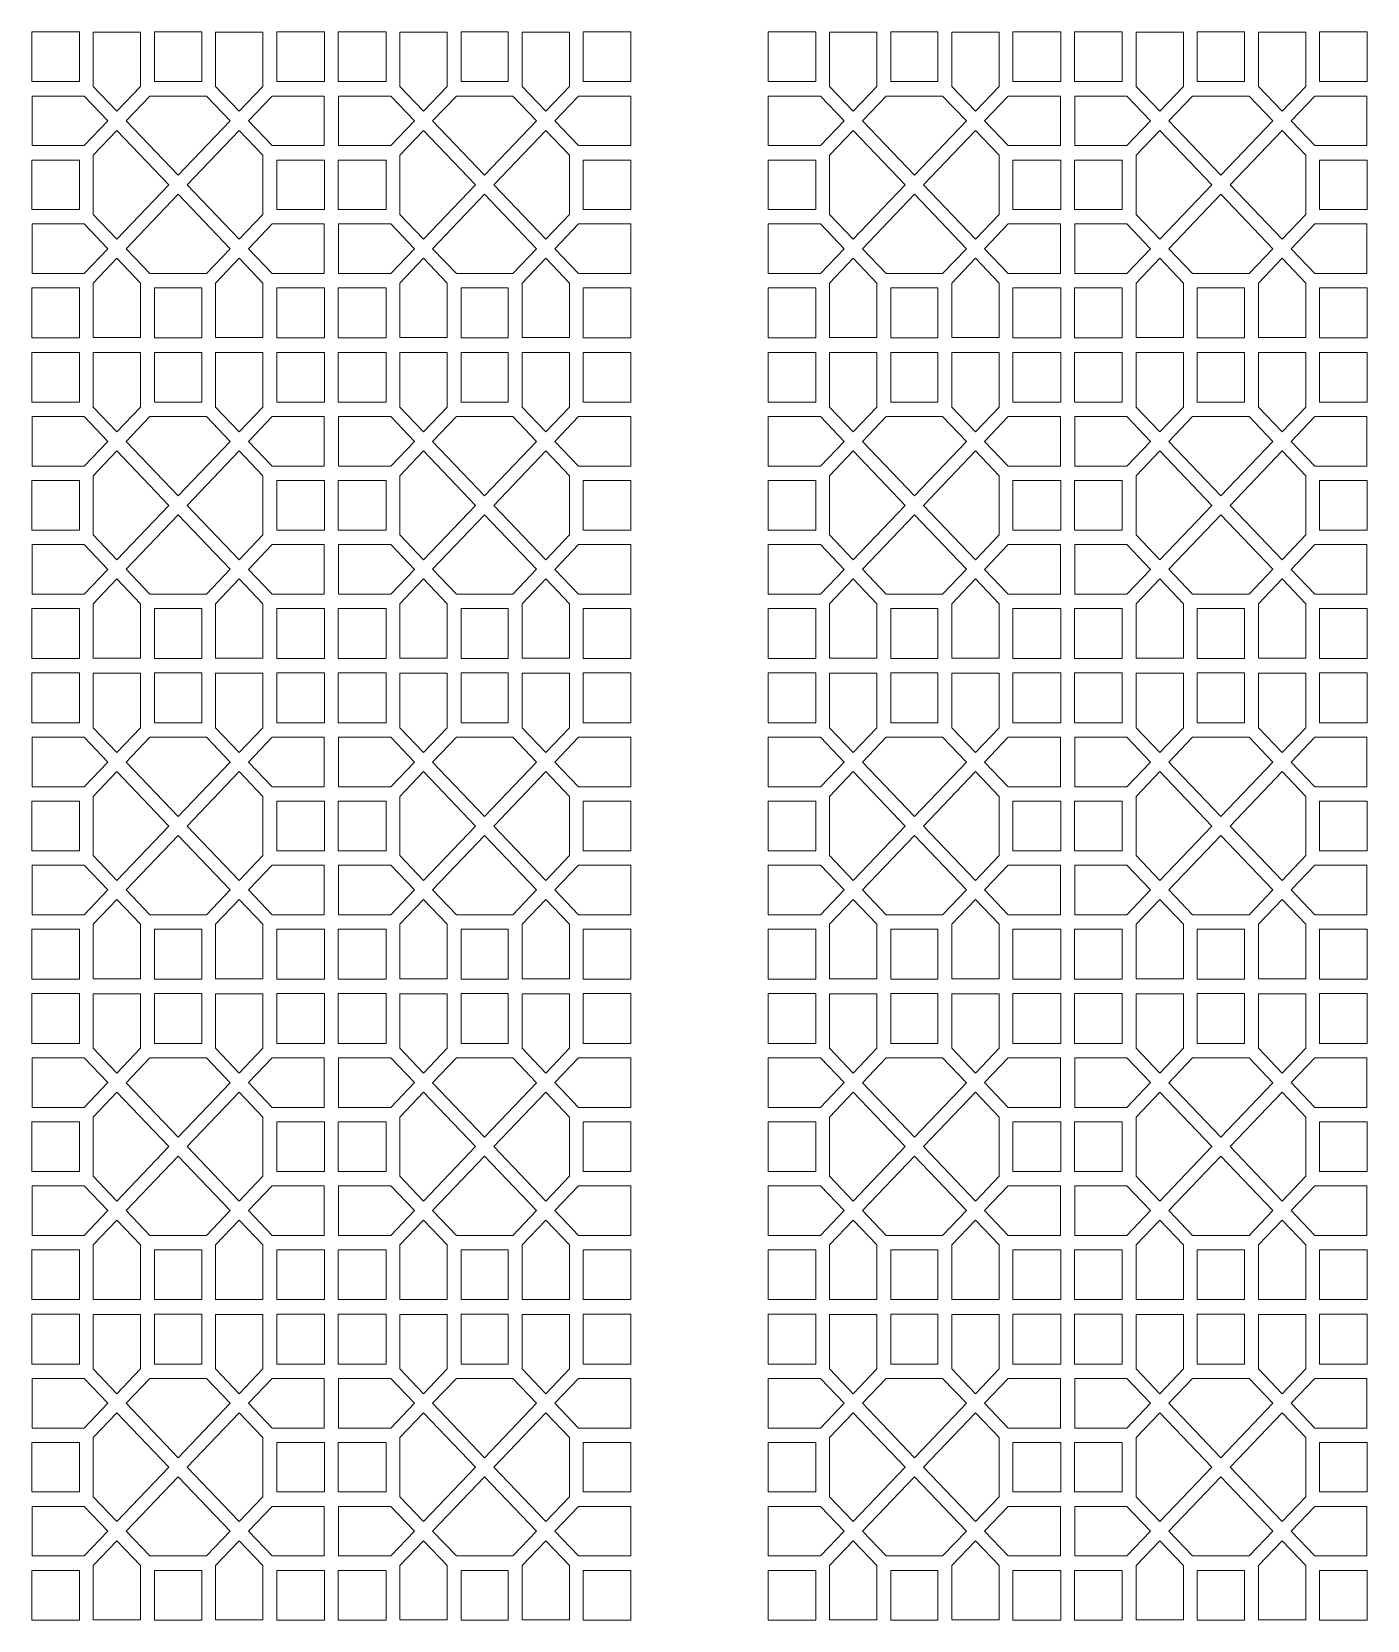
# Model space of a CAD drawing. Header units: centimetres. Extents: x -87 to 87, y -103 to 103.
import ezdxf

# ---------------------------------------------------------------- set-up
doc = ezdxf.new("R2010")
doc.units = ezdxf.units.CM
doc.header["$MEASUREMENT"] = 0
doc.layers.add('layer 1', color=7, linetype='Continuous')

msp = doc.modelspace()

# ---------------------------------------------------------------- linework, layer by layer
at = {"layer": 'layer 1', "color": 114, "lineweight": 9}
for points in [[(-86.51185, 96.43477), (-80.33267, 96.43477), (-80.33267, 102.89685), (-86.51185, 102.89685), (-86.51185, 96.43477)], [(-54.77565, 96.43477), (-48.59647, 96.43477), (-48.59647, 102.89685), (-54.77565, 102.89685), (-54.77565, 96.43477)], [(-46.79467, 96.43477), (-40.61549, 96.43477), (-40.61549, 102.89685), (-46.79467, 102.89685), (-46.79467, 96.43477)], [(-15.05847, 96.43477), (-8.87929, 96.43477), (-8.87929, 102.89685), (-15.05847, 102.89685), (-15.05847, 96.43477)], [(-86.51185, 63.24539), (-80.33267, 63.24539), (-80.33267, 69.70747), (-86.51185, 69.70747), (-86.51185, 63.24539)], [(-46.79467, 63.24539), (-40.61549, 63.24539), (-40.61549, 69.70747), (-46.79467, 69.70747), (-46.79467, 63.24539)], [(-86.51185, 54.89921), (-80.33267, 54.89921), (-80.33267, 61.36129), (-86.51185, 61.36129), (-86.51185, 54.89921)], [(-54.77565, 54.89921), (-48.59647, 54.89921), (-48.59647, 61.36129), (-54.77565, 61.36129), (-54.77565, 54.89921)], [(-46.79467, 54.89921), (-40.61549, 54.89921), (-40.61549, 61.36129), (-46.79467, 61.36129), (-46.79467, 54.89921)], [(-15.05847, 54.89921), (-8.87929, 54.89921), (-8.87929, 61.36129), (-15.05847, 61.36129), (-15.05847, 54.89921)], [(-86.51185, 21.70983), (-80.33267, 21.70983), (-80.33267, 28.17191), (-86.51185, 28.17191), (-86.51185, 21.70983)], [(-46.79467, 21.70983), (-40.61549, 21.70983), (-40.61549, 28.17191), (-46.79467, 28.17191), (-46.79467, 21.70983)], [(-86.51185, 13.36365), (-80.33267, 13.36365), (-80.33267, 19.82573), (-86.51185, 19.82573), (-86.51185, 13.36365)], [(-54.77565, 13.36365), (-48.59647, 13.36365), (-48.59647, 19.82573), (-54.77565, 19.82573), (-54.77565, 13.36365)], [(-46.79467, 13.36365), (-40.61549, 13.36365), (-40.61549, 19.82573), (-46.79467, 19.82573), (-46.79467, 13.36365)], [(-15.05847, 13.36365), (-8.87929, 13.36365), (-8.87929, 19.82573), (-15.05847, 19.82573), (-15.05847, 13.36365)], [(-86.51185, -19.82573), (-80.33267, -19.82573), (-80.33267, -13.36365), (-86.51185, -13.36365), (-86.51185, -19.82573)], [(-46.79467, -19.82573), (-40.61549, -19.82573), (-40.61549, -13.36365), (-46.79467, -13.36365), (-46.79467, -19.82573)], [(-86.51185, -28.17191), (-80.33267, -28.17191), (-80.33267, -21.70983), (-86.51185, -21.70983), (-86.51185, -28.17191)], [(-54.77565, -28.17191), (-48.59647, -28.17191), (-48.59647, -21.70983), (-54.77565, -21.70983), (-54.77565, -28.17191)], [(-46.79467, -28.17191), (-40.61549, -28.17191), (-40.61549, -21.70983), (-46.79467, -21.70983), (-46.79467, -28.17191)], [(-15.05847, -28.17191), (-8.87929, -28.17191), (-8.87929, -21.70983), (-15.05847, -21.70983), (-15.05847, -28.17191)], [(-86.51185, -61.36129), (-80.33267, -61.36129), (-80.33267, -54.89921), (-86.51185, -54.89921), (-86.51185, -61.36129)], [(-46.79467, -61.36129), (-40.61549, -61.36129), (-40.61549, -54.89921), (-46.79467, -54.89921), (-46.79467, -61.36129)], [(-86.51185, -69.70747), (-80.33267, -69.70747), (-80.33267, -63.24539), (-86.51185, -63.24539), (-86.51185, -69.70747)], [(-54.77565, -69.70747), (-48.59647, -69.70747), (-48.59647, -63.24539), (-54.77565, -63.24539), (-54.77565, -69.70747)], [(-46.79467, -69.70747), (-40.61549, -69.70747), (-40.61549, -63.24539), (-46.79467, -63.24539), (-46.79467, -69.70747)], [(-15.05847, -69.70747), (-8.87929, -69.70747), (-8.87929, -63.24539), (-15.05847, -63.24539), (-15.05847, -69.70747)], [(-86.51185, -102.89685), (-80.33267, -102.89685), (-80.33267, -96.43477), (-86.51185, -96.43477), (-86.51185, -102.89685)], [(-46.79467, -102.89685), (-40.61549, -102.89685), (-40.61549, -96.43477), (-46.79467, -96.43477), (-46.79467, -102.89685)]]:
    msp.add_lwpolyline(points, close=True, dxfattribs=at)
at = {"layer": 'layer 1', "color": 242, "lineweight": 9}
for points in [[(8.8793, 96.43477), (15.05848, 96.43477), (15.05848, 102.89685), (8.8793, 102.89685), (8.8793, 96.43477)], [(40.6155, 96.43477), (46.79468, 96.43477), (46.79468, 102.89685), (40.6155, 102.89685), (40.6155, 96.43477)], [(48.59648, 96.43477), (54.77566, 96.43477), (54.77566, 102.89685), (48.59648, 102.89685), (48.59648, 96.43477)], [(80.33268, 96.43477), (86.51186, 96.43477), (86.51186, 102.89685), (80.33268, 102.89685), (80.33268, 96.43477)], [(8.8793, 63.24539), (15.05848, 63.24539), (15.05848, 69.70747), (8.8793, 69.70747), (8.8793, 63.24539)], [(48.59648, 63.24539), (54.77566, 63.24539), (54.77566, 69.70747), (48.59648, 69.70747), (48.59648, 63.24539)], [(8.8793, 54.89921), (15.05848, 54.89921), (15.05848, 61.36129), (8.8793, 61.36129), (8.8793, 54.89921)], [(40.6155, 54.89921), (46.79468, 54.89921), (46.79468, 61.36129), (40.6155, 61.36129), (40.6155, 54.89921)], [(48.59648, 54.89921), (54.77566, 54.89921), (54.77566, 61.36129), (48.59648, 61.36129), (48.59648, 54.89921)], [(80.33268, 54.89921), (86.51186, 54.89921), (86.51186, 61.36129), (80.33268, 61.36129), (80.33268, 54.89921)], [(8.8793, 21.70983), (15.05848, 21.70983), (15.05848, 28.17191), (8.8793, 28.17191), (8.8793, 21.70983)], [(48.59648, 21.70983), (54.77566, 21.70983), (54.77566, 28.17191), (48.59648, 28.17191), (48.59648, 21.70983)], [(8.8793, 13.36365), (15.05848, 13.36365), (15.05848, 19.82573), (8.8793, 19.82573), (8.8793, 13.36365)], [(40.6155, 13.36365), (46.79468, 13.36365), (46.79468, 19.82573), (40.6155, 19.82573), (40.6155, 13.36365)], [(48.59648, 13.36365), (54.77566, 13.36365), (54.77566, 19.82573), (48.59648, 19.82573), (48.59648, 13.36365)], [(80.33268, 13.36365), (86.51186, 13.36365), (86.51186, 19.82573), (80.33268, 19.82573), (80.33268, 13.36365)], [(8.8793, -19.82573), (15.05848, -19.82573), (15.05848, -13.36365), (8.8793, -13.36365), (8.8793, -19.82573)], [(48.59648, -19.82573), (54.77566, -19.82573), (54.77566, -13.36365), (48.59648, -13.36365), (48.59648, -19.82573)], [(8.8793, -28.17191), (15.05848, -28.17191), (15.05848, -21.70983), (8.8793, -21.70983), (8.8793, -28.17191)], [(40.6155, -28.17191), (46.79468, -28.17191), (46.79468, -21.70983), (40.6155, -21.70983), (40.6155, -28.17191)], [(48.59648, -28.17191), (54.77566, -28.17191), (54.77566, -21.70983), (48.59648, -21.70983), (48.59648, -28.17191)], [(80.33268, -28.17191), (86.51186, -28.17191), (86.51186, -21.70983), (80.33268, -21.70983), (80.33268, -28.17191)], [(8.8793, -61.36129), (15.05848, -61.36129), (15.05848, -54.89921), (8.8793, -54.89921), (8.8793, -61.36129)], [(48.59648, -61.36129), (54.77566, -61.36129), (54.77566, -54.89921), (48.59648, -54.89921), (48.59648, -61.36129)], [(8.8793, -69.70747), (15.05848, -69.70747), (15.05848, -63.24539), (8.8793, -63.24539), (8.8793, -69.70747)], [(40.6155, -69.70747), (46.79468, -69.70747), (46.79468, -63.24539), (40.6155, -63.24539), (40.6155, -69.70747)], [(48.59648, -69.70747), (54.77566, -69.70747), (54.77566, -63.24539), (48.59648, -63.24539), (48.59648, -69.70747)], [(80.33268, -69.70747), (86.51186, -69.70747), (86.51186, -63.24539), (80.33268, -63.24539), (80.33268, -69.70747)], [(8.8793, -102.89685), (15.05848, -102.89685), (15.05848, -96.43477), (8.8793, -96.43477), (8.8793, -102.89685)], [(48.59648, -102.89685), (54.77566, -102.89685), (54.77566, -96.43477), (48.59648, -96.43477), (48.59648, -102.89685)]]:
    msp.add_lwpolyline(points, close=True, dxfattribs=at)
at = {"layer": 'layer 1', "color": 114, "lineweight": 9}
for points, knots in [([(-70.61539, 96.43487), (-70.61539, 96.43487), (-70.61539, 102.89698), (-70.61539, 102.89698), (-70.61539, 102.89698), (-70.61539, 102.89698), (-64.49293, 102.89698), (-64.49293, 102.89698), (-64.49293, 102.89698), (-64.49293, 102.89698), (-64.49293, 96.43487), (-64.49293, 96.43487), (-64.49293, 96.43487), (-64.49293, 96.43487), (-70.61539, 96.43487), (-70.61539, 96.43487)], [0, 0, 0, 0, 0.2, 0.2, 0.2, 0.2, 0.4, 0.4, 0.4, 0.4, 0.6, 0.6, 0.6, 0.6, 1, 1, 1, 1]), ([(-24.77575, 96.43487), (-24.77575, 96.43487), (-24.77575, 102.89698), (-24.77575, 102.89698), (-24.77575, 102.89698), (-24.77575, 102.89698), (-30.89821, 102.89698), (-30.89821, 102.89698), (-30.89821, 102.89698), (-30.89821, 102.89698), (-30.89821, 96.43487), (-30.89821, 96.43487), (-30.89821, 96.43487), (-30.89821, 96.43487), (-24.77575, 96.43487), (-24.77575, 96.43487)], [0, 0, 0, 0, 0.2, 0.2, 0.2, 0.2, 0.4, 0.4, 0.4, 0.4, 0.6, 0.6, 0.6, 0.6, 1, 1, 1, 1]), ([(-72.40826, 102.86383), (-72.40826, 102.86383), (-72.40826, 95.80345), (-72.40826, 95.80345), (-72.40826, 95.80345), (-72.40826, 95.80345), (-75.4787, 92.59238), (-75.4787, 92.59238), (-75.4787, 92.59238), (-75.4787, 92.59238), (-78.54905, 95.80335), (-78.54905, 95.80335), (-78.54905, 95.80335), (-78.54905, 95.80335), (-78.54905, 102.86373), (-78.54905, 102.86373), (-78.54905, 102.86373), (-78.54905, 102.86373), (-72.40826, 102.86383), (-72.40826, 102.86383)], [0, 0, 0, 0, 0.166666667, 0.166666667, 0.166666667, 0.166666667, 0.333333333, 0.333333333, 0.333333333, 0.333333333, 0.5, 0.5, 0.5, 0.5, 0.666666667, 0.666666667, 0.666666667, 0.666666667, 1, 1, 1, 1]), ([(-62.70006, 102.86383), (-62.70006, 102.86383), (-62.70006, 95.80345), (-62.70006, 95.80345), (-62.70006, 95.80345), (-62.70006, 95.80345), (-59.62962, 92.59238), (-59.62962, 92.59238), (-59.62962, 92.59238), (-59.62962, 92.59238), (-56.55927, 95.80335), (-56.55927, 95.80335), (-56.55927, 95.80335), (-56.55927, 95.80335), (-56.55927, 102.86373), (-56.55927, 102.86373), (-56.55927, 102.86373), (-56.55927, 102.86373), (-62.70006, 102.86383), (-62.70006, 102.86383)], [0, 0, 0, 0, 0.166666667, 0.166666667, 0.166666667, 0.166666667, 0.333333333, 0.333333333, 0.333333333, 0.333333333, 0.5, 0.5, 0.5, 0.5, 0.666666667, 0.666666667, 0.666666667, 0.666666667, 1, 1, 1, 1]), ([(-32.69108, 102.86383), (-32.69108, 102.86383), (-32.69108, 95.80345), (-32.69108, 95.80345), (-32.69108, 95.80345), (-32.69108, 95.80345), (-35.76152, 92.59238), (-35.76152, 92.59238), (-35.76152, 92.59238), (-35.76152, 92.59238), (-38.83187, 95.80335), (-38.83187, 95.80335), (-38.83187, 95.80335), (-38.83187, 95.80335), (-38.83187, 102.86373), (-38.83187, 102.86373), (-38.83187, 102.86373), (-38.83187, 102.86373), (-32.69108, 102.86383), (-32.69108, 102.86383)], [0, 0, 0, 0, 0.166666667, 0.166666667, 0.166666667, 0.166666667, 0.333333333, 0.333333333, 0.333333333, 0.333333333, 0.5, 0.5, 0.5, 0.5, 0.666666667, 0.666666667, 0.666666667, 0.666666667, 1, 1, 1, 1]), ([(-22.98288, 102.86383), (-22.98288, 102.86383), (-22.98288, 95.80345), (-22.98288, 95.80345), (-22.98288, 95.80345), (-22.98288, 95.80345), (-19.91244, 92.59238), (-19.91244, 92.59238), (-19.91244, 92.59238), (-19.91244, 92.59238), (-16.84209, 95.80335), (-16.84209, 95.80335), (-16.84209, 95.80335), (-16.84209, 95.80335), (-16.84209, 102.86373), (-16.84209, 102.86373), (-16.84209, 102.86373), (-16.84209, 102.86373), (-22.98288, 102.86383), (-22.98288, 102.86383)], [0, 0, 0, 0, 0.166666667, 0.166666667, 0.166666667, 0.166666667, 0.333333333, 0.333333333, 0.333333333, 0.333333333, 0.5, 0.5, 0.5, 0.5, 0.666666667, 0.666666667, 0.666666667, 0.666666667, 1, 1, 1, 1]), ([(-86.4802, 94.56957), (-86.4802, 94.56957), (-79.72891, 94.56957), (-79.72891, 94.56957), (-79.72891, 94.56957), (-79.72891, 94.56957), (-76.65848, 91.35858), (-76.65848, 91.35858), (-76.65848, 91.35858), (-76.65848, 91.35858), (-79.72881, 88.14763), (-79.72881, 88.14763), (-79.72881, 88.14763), (-79.72881, 88.14763), (-86.4801, 88.14763), (-86.4801, 88.14763), (-86.4801, 88.14763), (-86.4801, 88.14763), (-86.4802, 94.56957), (-86.4802, 94.56957)], [0, 0, 0, 0, 0.166666667, 0.166666667, 0.166666667, 0.166666667, 0.333333333, 0.333333333, 0.333333333, 0.333333333, 0.5, 0.5, 0.5, 0.5, 0.666666667, 0.666666667, 0.666666667, 0.666666667, 1, 1, 1, 1]), ([(-67.55416, 84.30492), (-67.55416, 84.30492), (-74.29358, 91.353), (-74.29358, 91.353), (-74.29358, 91.353), (-74.29358, 91.353), (-71.21885, 94.5685), (-71.21885, 94.5685), (-71.21885, 94.5685), (-71.21885, 94.5685), (-63.88947, 94.5685), (-63.88947, 94.5685), (-63.88947, 94.5685), (-63.88947, 94.5685), (-60.81475, 91.35299), (-60.81475, 91.35299), (-60.81475, 91.35299), (-60.81475, 91.35299), (-67.55416, 84.30492), (-67.55416, 84.30492)], [0, 0, 0, 0, 0.166666667, 0.166666667, 0.166666667, 0.166666667, 0.333333333, 0.333333333, 0.333333333, 0.333333333, 0.5, 0.5, 0.5, 0.5, 0.666666667, 0.666666667, 0.666666667, 0.666666667, 1, 1, 1, 1]), ([(-48.62812, 94.56957), (-48.62812, 94.56957), (-55.37941, 94.56957), (-55.37941, 94.56957), (-55.37941, 94.56957), (-55.37941, 94.56957), (-58.44984, 91.35858), (-58.44984, 91.35858), (-58.44984, 91.35858), (-58.44984, 91.35858), (-55.37951, 88.14763), (-55.37951, 88.14763), (-55.37951, 88.14763), (-55.37951, 88.14763), (-48.62822, 88.14763), (-48.62822, 88.14763), (-48.62822, 88.14763), (-48.62822, 88.14763), (-48.62812, 94.56957), (-48.62812, 94.56957)], [0, 0, 0, 0, 0.166666667, 0.166666667, 0.166666667, 0.166666667, 0.333333333, 0.333333333, 0.333333333, 0.333333333, 0.5, 0.5, 0.5, 0.5, 0.666666667, 0.666666667, 0.666666667, 0.666666667, 1, 1, 1, 1]), ([(-46.76302, 94.56957), (-46.76302, 94.56957), (-40.01173, 94.56957), (-40.01173, 94.56957), (-40.01173, 94.56957), (-40.01173, 94.56957), (-36.9413, 91.35858), (-36.9413, 91.35858), (-36.9413, 91.35858), (-36.9413, 91.35858), (-40.01163, 88.14763), (-40.01163, 88.14763), (-40.01163, 88.14763), (-40.01163, 88.14763), (-46.76292, 88.14763), (-46.76292, 88.14763), (-46.76292, 88.14763), (-46.76292, 88.14763), (-46.76302, 94.56957), (-46.76302, 94.56957)], [0, 0, 0, 0, 0.166666667, 0.166666667, 0.166666667, 0.166666667, 0.333333333, 0.333333333, 0.333333333, 0.333333333, 0.5, 0.5, 0.5, 0.5, 0.666666667, 0.666666667, 0.666666667, 0.666666667, 1, 1, 1, 1]), ([(-27.83698, 84.30492), (-27.83698, 84.30492), (-21.09756, 91.353), (-21.09756, 91.353), (-21.09756, 91.353), (-21.09756, 91.353), (-24.17229, 94.5685), (-24.17229, 94.5685), (-24.17229, 94.5685), (-24.17229, 94.5685), (-31.50167, 94.5685), (-31.50167, 94.5685), (-31.50167, 94.5685), (-31.50167, 94.5685), (-34.57639, 91.35299), (-34.57639, 91.35299), (-34.57639, 91.35299), (-34.57639, 91.35299), (-27.83698, 84.30492), (-27.83698, 84.30492)], [0, 0, 0, 0, 0.166666667, 0.166666667, 0.166666667, 0.166666667, 0.333333333, 0.333333333, 0.333333333, 0.333333333, 0.5, 0.5, 0.5, 0.5, 0.666666667, 0.666666667, 0.666666667, 0.666666667, 1, 1, 1, 1]), ([(-8.91094, 94.56957), (-8.91094, 94.56957), (-15.66223, 94.56957), (-15.66223, 94.56957), (-15.66223, 94.56957), (-15.66223, 94.56957), (-18.73266, 91.35858), (-18.73266, 91.35858), (-18.73266, 91.35858), (-18.73266, 91.35858), (-15.66233, 88.14763), (-15.66233, 88.14763), (-15.66233, 88.14763), (-15.66233, 88.14763), (-8.91104, 88.14763), (-8.91104, 88.14763), (-8.91104, 88.14763), (-8.91104, 88.14763), (-8.91094, 94.56957), (-8.91094, 94.56957)], [0, 0, 0, 0, 0.166666667, 0.166666667, 0.166666667, 0.166666667, 0.333333333, 0.333333333, 0.333333333, 0.333333333, 0.5, 0.5, 0.5, 0.5, 0.666666667, 0.666666667, 0.666666667, 0.666666667, 1, 1, 1, 1]), ([(-68.73395, 83.0711), (-68.73395, 83.0711), (-75.47338, 76.02305), (-75.47338, 76.02305), (-75.47338, 76.02305), (-75.47338, 76.02305), (-78.54819, 79.23865), (-78.54819, 79.23865), (-78.54819, 79.23865), (-78.54819, 79.23865), (-78.54819, 86.90359), (-78.54819, 86.90359), (-78.54819, 86.90359), (-78.54819, 86.90359), (-75.47337, 90.11919), (-75.47337, 90.11919), (-75.47337, 90.11919), (-75.47337, 90.11919), (-68.73395, 83.0711), (-68.73395, 83.0711)], [0, 0, 0, 0, 0.166666667, 0.166666667, 0.166666667, 0.166666667, 0.333333333, 0.333333333, 0.333333333, 0.333333333, 0.5, 0.5, 0.5, 0.5, 0.666666667, 0.666666667, 0.666666667, 0.666666667, 1, 1, 1, 1]), ([(-66.37439, 83.07111), (-66.37439, 83.07111), (-59.63495, 90.11919), (-59.63495, 90.11919), (-59.63495, 90.11919), (-59.63495, 90.11919), (-56.56013, 86.90359), (-56.56013, 86.90359), (-56.56013, 86.90359), (-56.56013, 86.90359), (-56.56013, 79.23865), (-56.56013, 79.23865), (-56.56013, 79.23865), (-56.56013, 79.23865), (-59.63497, 76.02305), (-59.63497, 76.02305), (-59.63497, 76.02305), (-59.63497, 76.02305), (-66.37439, 83.07111), (-66.37439, 83.07111)], [0, 0, 0, 0, 0.166666667, 0.166666667, 0.166666667, 0.166666667, 0.333333333, 0.333333333, 0.333333333, 0.333333333, 0.5, 0.5, 0.5, 0.5, 0.666666667, 0.666666667, 0.666666667, 0.666666667, 1, 1, 1, 1]), ([(-29.01675, 83.07111), (-29.01675, 83.07111), (-35.75619, 90.11919), (-35.75619, 90.11919), (-35.75619, 90.11919), (-35.75619, 90.11919), (-38.83101, 86.90359), (-38.83101, 86.90359), (-38.83101, 86.90359), (-38.83101, 86.90359), (-38.83101, 79.23865), (-38.83101, 79.23865), (-38.83101, 79.23865), (-38.83101, 79.23865), (-35.75617, 76.02305), (-35.75617, 76.02305), (-35.75617, 76.02305), (-35.75617, 76.02305), (-29.01675, 83.07111), (-29.01675, 83.07111)], [0, 0, 0, 0, 0.166666667, 0.166666667, 0.166666667, 0.166666667, 0.333333333, 0.333333333, 0.333333333, 0.333333333, 0.5, 0.5, 0.5, 0.5, 0.666666667, 0.666666667, 0.666666667, 0.666666667, 1, 1, 1, 1]), ([(-26.65719, 83.0711), (-26.65719, 83.0711), (-19.91776, 76.02305), (-19.91776, 76.02305), (-19.91776, 76.02305), (-19.91776, 76.02305), (-16.84295, 79.23865), (-16.84295, 79.23865), (-16.84295, 79.23865), (-16.84295, 79.23865), (-16.84295, 86.90359), (-16.84295, 86.90359), (-16.84295, 86.90359), (-16.84295, 86.90359), (-19.91777, 90.11919), (-19.91777, 90.11919), (-19.91777, 90.11919), (-19.91777, 90.11919), (-26.65719, 83.0711), (-26.65719, 83.0711)], [0, 0, 0, 0, 0.166666667, 0.166666667, 0.166666667, 0.166666667, 0.333333333, 0.333333333, 0.333333333, 0.333333333, 0.5, 0.5, 0.5, 0.5, 0.666666667, 0.666666667, 0.666666667, 0.666666667, 1, 1, 1, 1]), ([(-80.33254, 86.27645), (-80.33254, 86.27645), (-86.51174, 86.27645), (-86.51174, 86.27645), (-86.51174, 86.27645), (-86.51174, 86.27645), (-86.51174, 79.86579), (-86.51174, 79.86579), (-86.51174, 79.86579), (-86.51174, 79.86579), (-80.33254, 79.86579), (-80.33254, 79.86579), (-80.33254, 79.86579), (-80.33254, 79.86579), (-80.33254, 86.27645), (-80.33254, 86.27645)], [0, 0, 0, 0, 0.2, 0.2, 0.2, 0.2, 0.4, 0.4, 0.4, 0.4, 0.6, 0.6, 0.6, 0.6, 1, 1, 1, 1]), ([(-48.59658, 86.27645), (-48.59658, 86.27645), (-54.77579, 86.27645), (-54.77579, 86.27645), (-54.77579, 86.27645), (-54.77579, 86.27645), (-54.77579, 79.86579), (-54.77579, 79.86579), (-54.77579, 79.86579), (-54.77579, 79.86579), (-48.59658, 79.86579), (-48.59658, 79.86579), (-48.59658, 79.86579), (-48.59658, 79.86579), (-48.59658, 86.27645), (-48.59658, 86.27645)], [0, 0, 0, 0, 0.2, 0.2, 0.2, 0.2, 0.4, 0.4, 0.4, 0.4, 0.6, 0.6, 0.6, 0.6, 1, 1, 1, 1]), ([(-46.79456, 86.27645), (-46.79456, 86.27645), (-40.61535, 86.27645), (-40.61535, 86.27645), (-40.61535, 86.27645), (-40.61535, 86.27645), (-40.61535, 79.86579), (-40.61535, 79.86579), (-40.61535, 79.86579), (-40.61535, 79.86579), (-46.79456, 79.86579), (-46.79456, 79.86579), (-46.79456, 79.86579), (-46.79456, 79.86579), (-46.79456, 86.27645), (-46.79456, 86.27645)], [0, 0, 0, 0, 0.2, 0.2, 0.2, 0.2, 0.4, 0.4, 0.4, 0.4, 0.6, 0.6, 0.6, 0.6, 1, 1, 1, 1]), ([(-15.0586, 86.27645), (-15.0586, 86.27645), (-8.8794, 86.27645), (-8.8794, 86.27645), (-8.8794, 86.27645), (-8.8794, 86.27645), (-8.8794, 79.86579), (-8.8794, 79.86579), (-8.8794, 79.86579), (-8.8794, 79.86579), (-15.0586, 79.86579), (-15.0586, 79.86579), (-15.0586, 79.86579), (-15.0586, 79.86579), (-15.0586, 86.27645), (-15.0586, 86.27645)], [0, 0, 0, 0, 0.2, 0.2, 0.2, 0.2, 0.4, 0.4, 0.4, 0.4, 0.6, 0.6, 0.6, 0.6, 1, 1, 1, 1]), ([(-67.55417, 81.8373), (-67.55417, 81.8373), (-74.29359, 74.78924), (-74.29359, 74.78924), (-74.29359, 74.78924), (-74.29359, 74.78924), (-71.21885, 71.57374), (-71.21885, 71.57374), (-71.21885, 71.57374), (-71.21885, 71.57374), (-63.88947, 71.57374), (-63.88947, 71.57374), (-63.88947, 71.57374), (-63.88947, 71.57374), (-60.81473, 74.78925), (-60.81473, 74.78925), (-60.81473, 74.78925), (-60.81473, 74.78925), (-67.55417, 81.8373), (-67.55417, 81.8373)], [0, 0, 0, 0, 0.166666667, 0.166666667, 0.166666667, 0.166666667, 0.333333333, 0.333333333, 0.333333333, 0.333333333, 0.5, 0.5, 0.5, 0.5, 0.666666667, 0.666666667, 0.666666667, 0.666666667, 1, 1, 1, 1]), ([(-27.83696, 81.83731), (-27.83696, 81.83731), (-21.09755, 74.78924), (-21.09755, 74.78924), (-21.09755, 74.78924), (-21.09755, 74.78924), (-24.17229, 71.57374), (-24.17229, 71.57374), (-24.17229, 71.57374), (-24.17229, 71.57374), (-31.50167, 71.57374), (-31.50167, 71.57374), (-31.50167, 71.57374), (-31.50167, 71.57374), (-34.57641, 74.78925), (-34.57641, 74.78925), (-34.57641, 74.78925), (-34.57641, 74.78925), (-27.83696, 81.83731), (-27.83696, 81.83731)], [0, 0, 0, 0, 0.166666667, 0.166666667, 0.166666667, 0.166666667, 0.333333333, 0.333333333, 0.333333333, 0.333333333, 0.5, 0.5, 0.5, 0.5, 0.666666667, 0.666666667, 0.666666667, 0.666666667, 1, 1, 1, 1]), ([(-86.4802, 71.57267), (-86.4802, 71.57267), (-79.72891, 71.57267), (-79.72891, 71.57267), (-79.72891, 71.57267), (-79.72891, 71.57267), (-76.65848, 74.78366), (-76.65848, 74.78366), (-76.65848, 74.78366), (-76.65848, 74.78366), (-79.72881, 77.99461), (-79.72881, 77.99461), (-79.72881, 77.99461), (-79.72881, 77.99461), (-86.4801, 77.99461), (-86.4801, 77.99461), (-86.4801, 77.99461), (-86.4801, 77.99461), (-86.4802, 71.57267), (-86.4802, 71.57267)], [0, 0, 0, 0, 0.166666667, 0.166666667, 0.166666667, 0.166666667, 0.333333333, 0.333333333, 0.333333333, 0.333333333, 0.5, 0.5, 0.5, 0.5, 0.666666667, 0.666666667, 0.666666667, 0.666666667, 1, 1, 1, 1]), ([(-48.62812, 71.57267), (-48.62812, 71.57267), (-55.37941, 71.57267), (-55.37941, 71.57267), (-55.37941, 71.57267), (-55.37941, 71.57267), (-58.44984, 74.78366), (-58.44984, 74.78366), (-58.44984, 74.78366), (-58.44984, 74.78366), (-55.37951, 77.99461), (-55.37951, 77.99461), (-55.37951, 77.99461), (-55.37951, 77.99461), (-48.62822, 77.99461), (-48.62822, 77.99461), (-48.62822, 77.99461), (-48.62822, 77.99461), (-48.62812, 71.57267), (-48.62812, 71.57267)], [0, 0, 0, 0, 0.166666667, 0.166666667, 0.166666667, 0.166666667, 0.333333333, 0.333333333, 0.333333333, 0.333333333, 0.5, 0.5, 0.5, 0.5, 0.666666667, 0.666666667, 0.666666667, 0.666666667, 1, 1, 1, 1]), ([(-46.76302, 71.57267), (-46.76302, 71.57267), (-40.01173, 71.57267), (-40.01173, 71.57267), (-40.01173, 71.57267), (-40.01173, 71.57267), (-36.9413, 74.78366), (-36.9413, 74.78366), (-36.9413, 74.78366), (-36.9413, 74.78366), (-40.01163, 77.99461), (-40.01163, 77.99461), (-40.01163, 77.99461), (-40.01163, 77.99461), (-46.76292, 77.99461), (-46.76292, 77.99461), (-46.76292, 77.99461), (-46.76292, 77.99461), (-46.76302, 71.57267), (-46.76302, 71.57267)], [0, 0, 0, 0, 0.166666667, 0.166666667, 0.166666667, 0.166666667, 0.333333333, 0.333333333, 0.333333333, 0.333333333, 0.5, 0.5, 0.5, 0.5, 0.666666667, 0.666666667, 0.666666667, 0.666666667, 1, 1, 1, 1]), ([(-8.91094, 71.57267), (-8.91094, 71.57267), (-15.66223, 71.57267), (-15.66223, 71.57267), (-15.66223, 71.57267), (-15.66223, 71.57267), (-18.73266, 74.78366), (-18.73266, 74.78366), (-18.73266, 74.78366), (-18.73266, 74.78366), (-15.66233, 77.99461), (-15.66233, 77.99461), (-15.66233, 77.99461), (-15.66233, 77.99461), (-8.91104, 77.99461), (-8.91104, 77.99461), (-8.91104, 77.99461), (-8.91104, 77.99461), (-8.91094, 71.57267), (-8.91094, 71.57267)], [0, 0, 0, 0, 0.166666667, 0.166666667, 0.166666667, 0.166666667, 0.333333333, 0.333333333, 0.333333333, 0.333333333, 0.5, 0.5, 0.5, 0.5, 0.666666667, 0.666666667, 0.666666667, 0.666666667, 1, 1, 1, 1]), ([(-72.40826, 63.27841), (-72.40826, 63.27841), (-72.40826, 70.33879), (-72.40826, 70.33879), (-72.40826, 70.33879), (-72.40826, 70.33879), (-75.4787, 73.54986), (-75.4787, 73.54986), (-75.4787, 73.54986), (-75.4787, 73.54986), (-78.54905, 70.33889), (-78.54905, 70.33889), (-78.54905, 70.33889), (-78.54905, 70.33889), (-78.54905, 63.27851), (-78.54905, 63.27851), (-78.54905, 63.27851), (-78.54905, 63.27851), (-72.40826, 63.27841), (-72.40826, 63.27841)], [0, 0, 0, 0, 0.166666667, 0.166666667, 0.166666667, 0.166666667, 0.333333333, 0.333333333, 0.333333333, 0.333333333, 0.5, 0.5, 0.5, 0.5, 0.666666667, 0.666666667, 0.666666667, 0.666666667, 1, 1, 1, 1]), ([(-62.70006, 63.27841), (-62.70006, 63.27841), (-62.70006, 70.33879), (-62.70006, 70.33879), (-62.70006, 70.33879), (-62.70006, 70.33879), (-59.62962, 73.54986), (-59.62962, 73.54986), (-59.62962, 73.54986), (-59.62962, 73.54986), (-56.55927, 70.33889), (-56.55927, 70.33889), (-56.55927, 70.33889), (-56.55927, 70.33889), (-56.55927, 63.27851), (-56.55927, 63.27851), (-56.55927, 63.27851), (-56.55927, 63.27851), (-62.70006, 63.27841), (-62.70006, 63.27841)], [0, 0, 0, 0, 0.166666667, 0.166666667, 0.166666667, 0.166666667, 0.333333333, 0.333333333, 0.333333333, 0.333333333, 0.5, 0.5, 0.5, 0.5, 0.666666667, 0.666666667, 0.666666667, 0.666666667, 1, 1, 1, 1]), ([(-32.69108, 63.27841), (-32.69108, 63.27841), (-32.69108, 70.33879), (-32.69108, 70.33879), (-32.69108, 70.33879), (-32.69108, 70.33879), (-35.76152, 73.54986), (-35.76152, 73.54986), (-35.76152, 73.54986), (-35.76152, 73.54986), (-38.83187, 70.33889), (-38.83187, 70.33889), (-38.83187, 70.33889), (-38.83187, 70.33889), (-38.83187, 63.27851), (-38.83187, 63.27851), (-38.83187, 63.27851), (-38.83187, 63.27851), (-32.69108, 63.27841), (-32.69108, 63.27841)], [0, 0, 0, 0, 0.166666667, 0.166666667, 0.166666667, 0.166666667, 0.333333333, 0.333333333, 0.333333333, 0.333333333, 0.5, 0.5, 0.5, 0.5, 0.666666667, 0.666666667, 0.666666667, 0.666666667, 1, 1, 1, 1]), ([(-22.98288, 63.27841), (-22.98288, 63.27841), (-22.98288, 70.33879), (-22.98288, 70.33879), (-22.98288, 70.33879), (-22.98288, 70.33879), (-19.91244, 73.54986), (-19.91244, 73.54986), (-19.91244, 73.54986), (-19.91244, 73.54986), (-16.84209, 70.33889), (-16.84209, 70.33889), (-16.84209, 70.33889), (-16.84209, 70.33889), (-16.84209, 63.27851), (-16.84209, 63.27851), (-16.84209, 63.27851), (-16.84209, 63.27851), (-22.98288, 63.27841), (-22.98288, 63.27841)], [0, 0, 0, 0, 0.166666667, 0.166666667, 0.166666667, 0.166666667, 0.333333333, 0.333333333, 0.333333333, 0.333333333, 0.5, 0.5, 0.5, 0.5, 0.666666667, 0.666666667, 0.666666667, 0.666666667, 1, 1, 1, 1]), ([(-70.61539, 69.70737), (-70.61539, 69.70737), (-70.61539, 63.24526), (-70.61539, 63.24526), (-70.61539, 63.24526), (-70.61539, 63.24526), (-64.49293, 63.24526), (-64.49293, 63.24526), (-64.49293, 63.24526), (-64.49293, 63.24526), (-64.49293, 69.70737), (-64.49293, 69.70737), (-64.49293, 69.70737), (-64.49293, 69.70737), (-70.61539, 69.70737), (-70.61539, 69.70737)], [0, 0, 0, 0, 0.2, 0.2, 0.2, 0.2, 0.4, 0.4, 0.4, 0.4, 0.6, 0.6, 0.6, 0.6, 1, 1, 1, 1]), ([(-48.59647, 63.24539), (-48.59647, 63.24539), (-54.77566, 63.24539), (-54.77566, 63.24539), (-54.77566, 63.24539), (-54.77566, 63.24539), (-54.77566, 69.70748), (-54.77566, 69.70748), (-54.77566, 69.70748), (-54.77566, 69.70748), (-48.59647, 69.70748), (-48.59647, 69.70748), (-48.59647, 69.70748), (-48.59647, 69.70748), (-48.59647, 63.24539), (-48.59647, 63.24539)], [0, 0, 0, 0, 0.2, 0.2, 0.2, 0.2, 0.4, 0.4, 0.4, 0.4, 0.6, 0.6, 0.6, 0.6, 1, 1, 1, 1]), ([(-24.77575, 69.70737), (-24.77575, 69.70737), (-24.77575, 63.24526), (-24.77575, 63.24526), (-24.77575, 63.24526), (-24.77575, 63.24526), (-30.89821, 63.24526), (-30.89821, 63.24526), (-30.89821, 63.24526), (-30.89821, 63.24526), (-30.89821, 69.70737), (-30.89821, 69.70737), (-30.89821, 69.70737), (-30.89821, 69.70737), (-24.77575, 69.70737), (-24.77575, 69.70737)], [0, 0, 0, 0, 0.2, 0.2, 0.2, 0.2, 0.4, 0.4, 0.4, 0.4, 0.6, 0.6, 0.6, 0.6, 1, 1, 1, 1]), ([(-8.87929, 63.24539), (-8.87929, 63.24539), (-15.05848, 63.24539), (-15.05848, 63.24539), (-15.05848, 63.24539), (-15.05848, 63.24539), (-15.05848, 69.70748), (-15.05848, 69.70748), (-15.05848, 69.70748), (-15.05848, 69.70748), (-8.87929, 69.70748), (-8.87929, 69.70748), (-8.87929, 69.70748), (-8.87929, 69.70748), (-8.87929, 63.24539), (-8.87929, 63.24539)], [0, 0, 0, 0, 0.2, 0.2, 0.2, 0.2, 0.4, 0.4, 0.4, 0.4, 0.6, 0.6, 0.6, 0.6, 1, 1, 1, 1]), ([(-72.40826, 61.32827), (-72.40826, 61.32827), (-72.40826, 54.26789), (-72.40826, 54.26789), (-72.40826, 54.26789), (-72.40826, 54.26789), (-75.4787, 51.05682), (-75.4787, 51.05682), (-75.4787, 51.05682), (-75.4787, 51.05682), (-78.54905, 54.26779), (-78.54905, 54.26779), (-78.54905, 54.26779), (-78.54905, 54.26779), (-78.54905, 61.32817), (-78.54905, 61.32817), (-78.54905, 61.32817), (-78.54905, 61.32817), (-72.40826, 61.32827), (-72.40826, 61.32827)], [0, 0, 0, 0, 0.166666667, 0.166666667, 0.166666667, 0.166666667, 0.333333333, 0.333333333, 0.333333333, 0.333333333, 0.5, 0.5, 0.5, 0.5, 0.666666667, 0.666666667, 0.666666667, 0.666666667, 1, 1, 1, 1]), ([(-70.61539, 54.89931), (-70.61539, 54.89931), (-70.61539, 61.36142), (-70.61539, 61.36142), (-70.61539, 61.36142), (-70.61539, 61.36142), (-64.49293, 61.36142), (-64.49293, 61.36142), (-64.49293, 61.36142), (-64.49293, 61.36142), (-64.49293, 54.89931), (-64.49293, 54.89931), (-64.49293, 54.89931), (-64.49293, 54.89931), (-70.61539, 54.89931), (-70.61539, 54.89931)], [0, 0, 0, 0, 0.2, 0.2, 0.2, 0.2, 0.4, 0.4, 0.4, 0.4, 0.6, 0.6, 0.6, 0.6, 1, 1, 1, 1]), ([(-62.70006, 61.32827), (-62.70006, 61.32827), (-62.70006, 54.26789), (-62.70006, 54.26789), (-62.70006, 54.26789), (-62.70006, 54.26789), (-59.62962, 51.05682), (-59.62962, 51.05682), (-59.62962, 51.05682), (-59.62962, 51.05682), (-56.55927, 54.26779), (-56.55927, 54.26779), (-56.55927, 54.26779), (-56.55927, 54.26779), (-56.55927, 61.32817), (-56.55927, 61.32817), (-56.55927, 61.32817), (-56.55927, 61.32817), (-62.70006, 61.32827), (-62.70006, 61.32827)], [0, 0, 0, 0, 0.166666667, 0.166666667, 0.166666667, 0.166666667, 0.333333333, 0.333333333, 0.333333333, 0.333333333, 0.5, 0.5, 0.5, 0.5, 0.666666667, 0.666666667, 0.666666667, 0.666666667, 1, 1, 1, 1]), ([(-32.69108, 61.32827), (-32.69108, 61.32827), (-32.69108, 54.26789), (-32.69108, 54.26789), (-32.69108, 54.26789), (-32.69108, 54.26789), (-35.76152, 51.05682), (-35.76152, 51.05682), (-35.76152, 51.05682), (-35.76152, 51.05682), (-38.83187, 54.26779), (-38.83187, 54.26779), (-38.83187, 54.26779), (-38.83187, 54.26779), (-38.83187, 61.32817), (-38.83187, 61.32817), (-38.83187, 61.32817), (-38.83187, 61.32817), (-32.69108, 61.32827), (-32.69108, 61.32827)], [0, 0, 0, 0, 0.166666667, 0.166666667, 0.166666667, 0.166666667, 0.333333333, 0.333333333, 0.333333333, 0.333333333, 0.5, 0.5, 0.5, 0.5, 0.666666667, 0.666666667, 0.666666667, 0.666666667, 1, 1, 1, 1]), ([(-24.77575, 54.89931), (-24.77575, 54.89931), (-24.77575, 61.36142), (-24.77575, 61.36142), (-24.77575, 61.36142), (-24.77575, 61.36142), (-30.89821, 61.36142), (-30.89821, 61.36142), (-30.89821, 61.36142), (-30.89821, 61.36142), (-30.89821, 54.89931), (-30.89821, 54.89931), (-30.89821, 54.89931), (-30.89821, 54.89931), (-24.77575, 54.89931), (-24.77575, 54.89931)], [0, 0, 0, 0, 0.2, 0.2, 0.2, 0.2, 0.4, 0.4, 0.4, 0.4, 0.6, 0.6, 0.6, 0.6, 1, 1, 1, 1]), ([(-22.98288, 61.32827), (-22.98288, 61.32827), (-22.98288, 54.26789), (-22.98288, 54.26789), (-22.98288, 54.26789), (-22.98288, 54.26789), (-19.91244, 51.05682), (-19.91244, 51.05682), (-19.91244, 51.05682), (-19.91244, 51.05682), (-16.84209, 54.26779), (-16.84209, 54.26779), (-16.84209, 54.26779), (-16.84209, 54.26779), (-16.84209, 61.32817), (-16.84209, 61.32817), (-16.84209, 61.32817), (-16.84209, 61.32817), (-22.98288, 61.32827), (-22.98288, 61.32827)], [0, 0, 0, 0, 0.166666667, 0.166666667, 0.166666667, 0.166666667, 0.333333333, 0.333333333, 0.333333333, 0.333333333, 0.5, 0.5, 0.5, 0.5, 0.666666667, 0.666666667, 0.666666667, 0.666666667, 1, 1, 1, 1]), ([(-86.4802, 53.03401), (-86.4802, 53.03401), (-79.72891, 53.03401), (-79.72891, 53.03401), (-79.72891, 53.03401), (-79.72891, 53.03401), (-76.65848, 49.82302), (-76.65848, 49.82302), (-76.65848, 49.82302), (-76.65848, 49.82302), (-79.72881, 46.61207), (-79.72881, 46.61207), (-79.72881, 46.61207), (-79.72881, 46.61207), (-86.4801, 46.61207), (-86.4801, 46.61207), (-86.4801, 46.61207), (-86.4801, 46.61207), (-86.4802, 53.03401), (-86.4802, 53.03401)], [0, 0, 0, 0, 0.166666667, 0.166666667, 0.166666667, 0.166666667, 0.333333333, 0.333333333, 0.333333333, 0.333333333, 0.5, 0.5, 0.5, 0.5, 0.666666667, 0.666666667, 0.666666667, 0.666666667, 1, 1, 1, 1]), ([(-67.55418, 42.76937), (-67.55418, 42.76937), (-74.29359, 49.81744), (-74.29359, 49.81744), (-74.29359, 49.81744), (-74.29359, 49.81744), (-71.21885, 53.03294), (-71.21885, 53.03294), (-71.21885, 53.03294), (-71.21885, 53.03294), (-63.88947, 53.03294), (-63.88947, 53.03294), (-63.88947, 53.03294), (-63.88947, 53.03294), (-60.81473, 49.81743), (-60.81473, 49.81743), (-60.81473, 49.81743), (-60.81473, 49.81743), (-67.55418, 42.76937), (-67.55418, 42.76937)], [0, 0, 0, 0, 0.166666667, 0.166666667, 0.166666667, 0.166666667, 0.333333333, 0.333333333, 0.333333333, 0.333333333, 0.5, 0.5, 0.5, 0.5, 0.666666667, 0.666666667, 0.666666667, 0.666666667, 1, 1, 1, 1]), ([(-48.62812, 53.03401), (-48.62812, 53.03401), (-55.37941, 53.03401), (-55.37941, 53.03401), (-55.37941, 53.03401), (-55.37941, 53.03401), (-58.44984, 49.82302), (-58.44984, 49.82302), (-58.44984, 49.82302), (-58.44984, 49.82302), (-55.37951, 46.61207), (-55.37951, 46.61207), (-55.37951, 46.61207), (-55.37951, 46.61207), (-48.62822, 46.61207), (-48.62822, 46.61207), (-48.62822, 46.61207), (-48.62822, 46.61207), (-48.62812, 53.03401), (-48.62812, 53.03401)], [0, 0, 0, 0, 0.166666667, 0.166666667, 0.166666667, 0.166666667, 0.333333333, 0.333333333, 0.333333333, 0.333333333, 0.5, 0.5, 0.5, 0.5, 0.666666667, 0.666666667, 0.666666667, 0.666666667, 1, 1, 1, 1]), ([(-46.76302, 53.03401), (-46.76302, 53.03401), (-40.01173, 53.03401), (-40.01173, 53.03401), (-40.01173, 53.03401), (-40.01173, 53.03401), (-36.9413, 49.82302), (-36.9413, 49.82302), (-36.9413, 49.82302), (-36.9413, 49.82302), (-40.01163, 46.61207), (-40.01163, 46.61207), (-40.01163, 46.61207), (-40.01163, 46.61207), (-46.76292, 46.61207), (-46.76292, 46.61207), (-46.76292, 46.61207), (-46.76292, 46.61207), (-46.76302, 53.03401), (-46.76302, 53.03401)], [0, 0, 0, 0, 0.166666667, 0.166666667, 0.166666667, 0.166666667, 0.333333333, 0.333333333, 0.333333333, 0.333333333, 0.5, 0.5, 0.5, 0.5, 0.666666667, 0.666666667, 0.666666667, 0.666666667, 1, 1, 1, 1]), ([(-27.83696, 42.76937), (-27.83696, 42.76937), (-21.09755, 49.81744), (-21.09755, 49.81744), (-21.09755, 49.81744), (-21.09755, 49.81744), (-24.17229, 53.03294), (-24.17229, 53.03294), (-24.17229, 53.03294), (-24.17229, 53.03294), (-31.50167, 53.03294), (-31.50167, 53.03294), (-31.50167, 53.03294), (-31.50167, 53.03294), (-34.57641, 49.81743), (-34.57641, 49.81743), (-34.57641, 49.81743), (-34.57641, 49.81743), (-27.83696, 42.76937), (-27.83696, 42.76937)], [0, 0, 0, 0, 0.166666667, 0.166666667, 0.166666667, 0.166666667, 0.333333333, 0.333333333, 0.333333333, 0.333333333, 0.5, 0.5, 0.5, 0.5, 0.666666667, 0.666666667, 0.666666667, 0.666666667, 1, 1, 1, 1]), ([(-8.91094, 53.03401), (-8.91094, 53.03401), (-15.66223, 53.03401), (-15.66223, 53.03401), (-15.66223, 53.03401), (-15.66223, 53.03401), (-18.73266, 49.82302), (-18.73266, 49.82302), (-18.73266, 49.82302), (-18.73266, 49.82302), (-15.66233, 46.61207), (-15.66233, 46.61207), (-15.66233, 46.61207), (-15.66233, 46.61207), (-8.91104, 46.61207), (-8.91104, 46.61207), (-8.91104, 46.61207), (-8.91104, 46.61207), (-8.91094, 53.03401), (-8.91094, 53.03401)], [0, 0, 0, 0, 0.166666667, 0.166666667, 0.166666667, 0.166666667, 0.333333333, 0.333333333, 0.333333333, 0.333333333, 0.5, 0.5, 0.5, 0.5, 0.666666667, 0.666666667, 0.666666667, 0.666666667, 1, 1, 1, 1]), ([(-68.73395, 41.53558), (-68.73395, 41.53558), (-75.47338, 48.58363), (-75.47338, 48.58363), (-75.47338, 48.58363), (-75.47338, 48.58363), (-78.54819, 45.36803), (-78.54819, 45.36803), (-78.54819, 45.36803), (-78.54819, 45.36803), (-78.54819, 37.70309), (-78.54819, 37.70309), (-78.54819, 37.70309), (-78.54819, 37.70309), (-75.47337, 34.48749), (-75.47337, 34.48749), (-75.47337, 34.48749), (-75.47337, 34.48749), (-68.73395, 41.53558), (-68.73395, 41.53558)], [0, 0, 0, 0, 0.166666667, 0.166666667, 0.166666667, 0.166666667, 0.333333333, 0.333333333, 0.333333333, 0.333333333, 0.5, 0.5, 0.5, 0.5, 0.666666667, 0.666666667, 0.666666667, 0.666666667, 1, 1, 1, 1]), ([(-66.37438, 41.53558), (-66.37438, 41.53558), (-59.63495, 34.48749), (-59.63495, 34.48749), (-59.63495, 34.48749), (-59.63495, 34.48749), (-56.56013, 37.70309), (-56.56013, 37.70309), (-56.56013, 37.70309), (-56.56013, 37.70309), (-56.56013, 45.36803), (-56.56013, 45.36803), (-56.56013, 45.36803), (-56.56013, 45.36803), (-59.63497, 48.58363), (-59.63497, 48.58363), (-59.63497, 48.58363), (-59.63497, 48.58363), (-66.37438, 41.53558), (-66.37438, 41.53558)], [0, 0, 0, 0, 0.166666667, 0.166666667, 0.166666667, 0.166666667, 0.333333333, 0.333333333, 0.333333333, 0.333333333, 0.5, 0.5, 0.5, 0.5, 0.666666667, 0.666666667, 0.666666667, 0.666666667, 1, 1, 1, 1]), ([(-29.01675, 41.53557), (-29.01675, 41.53557), (-35.75619, 34.48749), (-35.75619, 34.48749), (-35.75619, 34.48749), (-35.75619, 34.48749), (-38.83101, 37.70309), (-38.83101, 37.70309), (-38.83101, 37.70309), (-38.83101, 37.70309), (-38.83101, 45.36803), (-38.83101, 45.36803), (-38.83101, 45.36803), (-38.83101, 45.36803), (-35.75617, 48.58363), (-35.75617, 48.58363), (-35.75617, 48.58363), (-35.75617, 48.58363), (-29.01675, 41.53557), (-29.01675, 41.53557)], [0, 0, 0, 0, 0.166666667, 0.166666667, 0.166666667, 0.166666667, 0.333333333, 0.333333333, 0.333333333, 0.333333333, 0.5, 0.5, 0.5, 0.5, 0.666666667, 0.666666667, 0.666666667, 0.666666667, 1, 1, 1, 1]), ([(-26.65719, 41.53558), (-26.65719, 41.53558), (-19.91776, 48.58363), (-19.91776, 48.58363), (-19.91776, 48.58363), (-19.91776, 48.58363), (-16.84295, 45.36803), (-16.84295, 45.36803), (-16.84295, 45.36803), (-16.84295, 45.36803), (-16.84295, 37.70309), (-16.84295, 37.70309), (-16.84295, 37.70309), (-16.84295, 37.70309), (-19.91777, 34.48749), (-19.91777, 34.48749), (-19.91777, 34.48749), (-19.91777, 34.48749), (-26.65719, 41.53558), (-26.65719, 41.53558)], [0, 0, 0, 0, 0.166666667, 0.166666667, 0.166666667, 0.166666667, 0.333333333, 0.333333333, 0.333333333, 0.333333333, 0.5, 0.5, 0.5, 0.5, 0.666666667, 0.666666667, 0.666666667, 0.666666667, 1, 1, 1, 1]), ([(-80.33254, 38.33023), (-80.33254, 38.33023), (-86.51174, 38.33023), (-86.51174, 38.33023), (-86.51174, 38.33023), (-86.51174, 38.33023), (-86.51174, 44.74089), (-86.51174, 44.74089), (-86.51174, 44.74089), (-86.51174, 44.74089), (-80.33254, 44.74089), (-80.33254, 44.74089), (-80.33254, 44.74089), (-80.33254, 44.74089), (-80.33254, 38.33023), (-80.33254, 38.33023)], [0, 0, 0, 0, 0.2, 0.2, 0.2, 0.2, 0.4, 0.4, 0.4, 0.4, 0.6, 0.6, 0.6, 0.6, 1, 1, 1, 1]), ([(-48.59658, 38.33023), (-48.59658, 38.33023), (-54.77579, 38.33023), (-54.77579, 38.33023), (-54.77579, 38.33023), (-54.77579, 38.33023), (-54.77579, 44.74089), (-54.77579, 44.74089), (-54.77579, 44.74089), (-54.77579, 44.74089), (-48.59658, 44.74089), (-48.59658, 44.74089), (-48.59658, 44.74089), (-48.59658, 44.74089), (-48.59658, 38.33023), (-48.59658, 38.33023)], [0, 0, 0, 0, 0.2, 0.2, 0.2, 0.2, 0.4, 0.4, 0.4, 0.4, 0.6, 0.6, 0.6, 0.6, 1, 1, 1, 1]), ([(-46.79456, 38.33023), (-46.79456, 38.33023), (-40.61535, 38.33023), (-40.61535, 38.33023), (-40.61535, 38.33023), (-40.61535, 38.33023), (-40.61535, 44.74089), (-40.61535, 44.74089), (-40.61535, 44.74089), (-40.61535, 44.74089), (-46.79456, 44.74089), (-46.79456, 44.74089), (-46.79456, 44.74089), (-46.79456, 44.74089), (-46.79456, 38.33023), (-46.79456, 38.33023)], [0, 0, 0, 0, 0.2, 0.2, 0.2, 0.2, 0.4, 0.4, 0.4, 0.4, 0.6, 0.6, 0.6, 0.6, 1, 1, 1, 1]), ([(-15.0586, 38.33023), (-15.0586, 38.33023), (-8.8794, 38.33023), (-8.8794, 38.33023), (-8.8794, 38.33023), (-8.8794, 38.33023), (-8.8794, 44.74089), (-8.8794, 44.74089), (-8.8794, 44.74089), (-8.8794, 44.74089), (-15.0586, 44.74089), (-15.0586, 44.74089), (-15.0586, 44.74089), (-15.0586, 44.74089), (-15.0586, 38.33023), (-15.0586, 38.33023)], [0, 0, 0, 0, 0.2, 0.2, 0.2, 0.2, 0.4, 0.4, 0.4, 0.4, 0.6, 0.6, 0.6, 0.6, 1, 1, 1, 1]), ([(-67.55416, 40.30176), (-67.55416, 40.30176), (-74.29358, 33.25368), (-74.29358, 33.25368), (-74.29358, 33.25368), (-74.29358, 33.25368), (-71.21885, 30.03818), (-71.21885, 30.03818), (-71.21885, 30.03818), (-71.21885, 30.03818), (-63.88947, 30.03818), (-63.88947, 30.03818), (-63.88947, 30.03818), (-63.88947, 30.03818), (-60.81475, 33.25369), (-60.81475, 33.25369), (-60.81475, 33.25369), (-60.81475, 33.25369), (-67.55416, 40.30176), (-67.55416, 40.30176)], [0, 0, 0, 0, 0.166666667, 0.166666667, 0.166666667, 0.166666667, 0.333333333, 0.333333333, 0.333333333, 0.333333333, 0.5, 0.5, 0.5, 0.5, 0.666666667, 0.666666667, 0.666666667, 0.666666667, 1, 1, 1, 1]), ([(-27.83698, 40.30176), (-27.83698, 40.30176), (-21.09756, 33.25368), (-21.09756, 33.25368), (-21.09756, 33.25368), (-21.09756, 33.25368), (-24.17229, 30.03818), (-24.17229, 30.03818), (-24.17229, 30.03818), (-24.17229, 30.03818), (-31.50167, 30.03818), (-31.50167, 30.03818), (-31.50167, 30.03818), (-31.50167, 30.03818), (-34.57639, 33.25369), (-34.57639, 33.25369), (-34.57639, 33.25369), (-34.57639, 33.25369), (-27.83698, 40.30176), (-27.83698, 40.30176)], [0, 0, 0, 0, 0.166666667, 0.166666667, 0.166666667, 0.166666667, 0.333333333, 0.333333333, 0.333333333, 0.333333333, 0.5, 0.5, 0.5, 0.5, 0.666666667, 0.666666667, 0.666666667, 0.666666667, 1, 1, 1, 1]), ([(-86.4802, 30.03711), (-86.4802, 30.03711), (-79.72891, 30.03711), (-79.72891, 30.03711), (-79.72891, 30.03711), (-79.72891, 30.03711), (-76.65848, 33.2481), (-76.65848, 33.2481), (-76.65848, 33.2481), (-76.65848, 33.2481), (-79.72881, 36.45905), (-79.72881, 36.45905), (-79.72881, 36.45905), (-79.72881, 36.45905), (-86.4801, 36.45905), (-86.4801, 36.45905), (-86.4801, 36.45905), (-86.4801, 36.45905), (-86.4802, 30.03711), (-86.4802, 30.03711)], [0, 0, 0, 0, 0.166666667, 0.166666667, 0.166666667, 0.166666667, 0.333333333, 0.333333333, 0.333333333, 0.333333333, 0.5, 0.5, 0.5, 0.5, 0.666666667, 0.666666667, 0.666666667, 0.666666667, 1, 1, 1, 1]), ([(-48.62812, 30.03711), (-48.62812, 30.03711), (-55.37941, 30.03711), (-55.37941, 30.03711), (-55.37941, 30.03711), (-55.37941, 30.03711), (-58.44984, 33.2481), (-58.44984, 33.2481), (-58.44984, 33.2481), (-58.44984, 33.2481), (-55.37951, 36.45905), (-55.37951, 36.45905), (-55.37951, 36.45905), (-55.37951, 36.45905), (-48.62822, 36.45905), (-48.62822, 36.45905), (-48.62822, 36.45905), (-48.62822, 36.45905), (-48.62812, 30.03711), (-48.62812, 30.03711)], [0, 0, 0, 0, 0.166666667, 0.166666667, 0.166666667, 0.166666667, 0.333333333, 0.333333333, 0.333333333, 0.333333333, 0.5, 0.5, 0.5, 0.5, 0.666666667, 0.666666667, 0.666666667, 0.666666667, 1, 1, 1, 1]), ([(-46.76302, 30.03711), (-46.76302, 30.03711), (-40.01173, 30.03711), (-40.01173, 30.03711), (-40.01173, 30.03711), (-40.01173, 30.03711), (-36.9413, 33.2481), (-36.9413, 33.2481), (-36.9413, 33.2481), (-36.9413, 33.2481), (-40.01163, 36.45905), (-40.01163, 36.45905), (-40.01163, 36.45905), (-40.01163, 36.45905), (-46.76292, 36.45905), (-46.76292, 36.45905), (-46.76292, 36.45905), (-46.76292, 36.45905), (-46.76302, 30.03711), (-46.76302, 30.03711)], [0, 0, 0, 0, 0.166666667, 0.166666667, 0.166666667, 0.166666667, 0.333333333, 0.333333333, 0.333333333, 0.333333333, 0.5, 0.5, 0.5, 0.5, 0.666666667, 0.666666667, 0.666666667, 0.666666667, 1, 1, 1, 1]), ([(-8.91094, 30.03711), (-8.91094, 30.03711), (-15.66223, 30.03711), (-15.66223, 30.03711), (-15.66223, 30.03711), (-15.66223, 30.03711), (-18.73266, 33.2481), (-18.73266, 33.2481), (-18.73266, 33.2481), (-18.73266, 33.2481), (-15.66233, 36.45905), (-15.66233, 36.45905), (-15.66233, 36.45905), (-15.66233, 36.45905), (-8.91104, 36.45905), (-8.91104, 36.45905), (-8.91104, 36.45905), (-8.91104, 36.45905), (-8.91094, 30.03711), (-8.91094, 30.03711)], [0, 0, 0, 0, 0.166666667, 0.166666667, 0.166666667, 0.166666667, 0.333333333, 0.333333333, 0.333333333, 0.333333333, 0.5, 0.5, 0.5, 0.5, 0.666666667, 0.666666667, 0.666666667, 0.666666667, 1, 1, 1, 1]), ([(-72.40826, 21.74285), (-72.40826, 21.74285), (-72.40826, 28.80323), (-72.40826, 28.80323), (-72.40826, 28.80323), (-72.40826, 28.80323), (-75.4787, 32.0143), (-75.4787, 32.0143), (-75.4787, 32.0143), (-75.4787, 32.0143), (-78.54905, 28.80333), (-78.54905, 28.80333), (-78.54905, 28.80333), (-78.54905, 28.80333), (-78.54905, 21.74295), (-78.54905, 21.74295), (-78.54905, 21.74295), (-78.54905, 21.74295), (-72.40826, 21.74285), (-72.40826, 21.74285)], [0, 0, 0, 0, 0.166666667, 0.166666667, 0.166666667, 0.166666667, 0.333333333, 0.333333333, 0.333333333, 0.333333333, 0.5, 0.5, 0.5, 0.5, 0.666666667, 0.666666667, 0.666666667, 0.666666667, 1, 1, 1, 1]), ([(-62.70006, 21.74285), (-62.70006, 21.74285), (-62.70006, 28.80323), (-62.70006, 28.80323), (-62.70006, 28.80323), (-62.70006, 28.80323), (-59.62962, 32.0143), (-59.62962, 32.0143), (-59.62962, 32.0143), (-59.62962, 32.0143), (-56.55927, 28.80333), (-56.55927, 28.80333), (-56.55927, 28.80333), (-56.55927, 28.80333), (-56.55927, 21.74295), (-56.55927, 21.74295), (-56.55927, 21.74295), (-56.55927, 21.74295), (-62.70006, 21.74285), (-62.70006, 21.74285)], [0, 0, 0, 0, 0.166666667, 0.166666667, 0.166666667, 0.166666667, 0.333333333, 0.333333333, 0.333333333, 0.333333333, 0.5, 0.5, 0.5, 0.5, 0.666666667, 0.666666667, 0.666666667, 0.666666667, 1, 1, 1, 1]), ([(-32.69108, 21.74285), (-32.69108, 21.74285), (-32.69108, 28.80323), (-32.69108, 28.80323), (-32.69108, 28.80323), (-32.69108, 28.80323), (-35.76152, 32.0143), (-35.76152, 32.0143), (-35.76152, 32.0143), (-35.76152, 32.0143), (-38.83187, 28.80333), (-38.83187, 28.80333), (-38.83187, 28.80333), (-38.83187, 28.80333), (-38.83187, 21.74295), (-38.83187, 21.74295), (-38.83187, 21.74295), (-38.83187, 21.74295), (-32.69108, 21.74285), (-32.69108, 21.74285)], [0, 0, 0, 0, 0.166666667, 0.166666667, 0.166666667, 0.166666667, 0.333333333, 0.333333333, 0.333333333, 0.333333333, 0.5, 0.5, 0.5, 0.5, 0.666666667, 0.666666667, 0.666666667, 0.666666667, 1, 1, 1, 1]), ([(-22.98288, 21.74285), (-22.98288, 21.74285), (-22.98288, 28.80323), (-22.98288, 28.80323), (-22.98288, 28.80323), (-22.98288, 28.80323), (-19.91244, 32.0143), (-19.91244, 32.0143), (-19.91244, 32.0143), (-19.91244, 32.0143), (-16.84209, 28.80333), (-16.84209, 28.80333), (-16.84209, 28.80333), (-16.84209, 28.80333), (-16.84209, 21.74295), (-16.84209, 21.74295), (-16.84209, 21.74295), (-16.84209, 21.74295), (-22.98288, 21.74285), (-22.98288, 21.74285)], [0, 0, 0, 0, 0.166666667, 0.166666667, 0.166666667, 0.166666667, 0.333333333, 0.333333333, 0.333333333, 0.333333333, 0.5, 0.5, 0.5, 0.5, 0.666666667, 0.666666667, 0.666666667, 0.666666667, 1, 1, 1, 1]), ([(-70.61539, 28.17181), (-70.61539, 28.17181), (-70.61539, 21.7097), (-70.61539, 21.7097), (-70.61539, 21.7097), (-70.61539, 21.7097), (-64.49293, 21.7097), (-64.49293, 21.7097), (-64.49293, 21.7097), (-64.49293, 21.7097), (-64.49293, 28.17181), (-64.49293, 28.17181), (-64.49293, 28.17181), (-64.49293, 28.17181), (-70.61539, 28.17181), (-70.61539, 28.17181)], [0, 0, 0, 0, 0.2, 0.2, 0.2, 0.2, 0.4, 0.4, 0.4, 0.4, 0.6, 0.6, 0.6, 0.6, 1, 1, 1, 1]), ([(-48.59647, 21.70983), (-48.59647, 21.70983), (-54.77566, 21.70983), (-54.77566, 21.70983), (-54.77566, 21.70983), (-54.77566, 21.70983), (-54.77566, 28.17192), (-54.77566, 28.17192), (-54.77566, 28.17192), (-54.77566, 28.17192), (-48.59647, 28.17192), (-48.59647, 28.17192), (-48.59647, 28.17192), (-48.59647, 28.17192), (-48.59647, 21.70983), (-48.59647, 21.70983)], [0, 0, 0, 0, 0.2, 0.2, 0.2, 0.2, 0.4, 0.4, 0.4, 0.4, 0.6, 0.6, 0.6, 0.6, 1, 1, 1, 1]), ([(-24.77575, 28.17181), (-24.77575, 28.17181), (-24.77575, 21.7097), (-24.77575, 21.7097), (-24.77575, 21.7097), (-24.77575, 21.7097), (-30.89821, 21.7097), (-30.89821, 21.7097), (-30.89821, 21.7097), (-30.89821, 21.7097), (-30.89821, 28.17181), (-30.89821, 28.17181), (-30.89821, 28.17181), (-30.89821, 28.17181), (-24.77575, 28.17181), (-24.77575, 28.17181)], [0, 0, 0, 0, 0.2, 0.2, 0.2, 0.2, 0.4, 0.4, 0.4, 0.4, 0.6, 0.6, 0.6, 0.6, 1, 1, 1, 1]), ([(-8.87929, 21.70983), (-8.87929, 21.70983), (-15.05848, 21.70983), (-15.05848, 21.70983), (-15.05848, 21.70983), (-15.05848, 21.70983), (-15.05848, 28.17192), (-15.05848, 28.17192), (-15.05848, 28.17192), (-15.05848, 28.17192), (-8.87929, 28.17192), (-8.87929, 28.17192), (-8.87929, 28.17192), (-8.87929, 28.17192), (-8.87929, 21.70983), (-8.87929, 21.70983)], [0, 0, 0, 0, 0.2, 0.2, 0.2, 0.2, 0.4, 0.4, 0.4, 0.4, 0.6, 0.6, 0.6, 0.6, 1, 1, 1, 1]), ([(-72.40826, 19.79271), (-72.40826, 19.79271), (-72.40826, 12.73233), (-72.40826, 12.73233), (-72.40826, 12.73233), (-72.40826, 12.73233), (-75.4787, 9.52126), (-75.4787, 9.52126), (-75.4787, 9.52126), (-75.4787, 9.52126), (-78.54905, 12.73223), (-78.54905, 12.73223), (-78.54905, 12.73223), (-78.54905, 12.73223), (-78.54905, 19.79261), (-78.54905, 19.79261), (-78.54905, 19.79261), (-78.54905, 19.79261), (-72.40826, 19.79271), (-72.40826, 19.79271)], [0, 0, 0, 0, 0.166666667, 0.166666667, 0.166666667, 0.166666667, 0.333333333, 0.333333333, 0.333333333, 0.333333333, 0.5, 0.5, 0.5, 0.5, 0.666666667, 0.666666667, 0.666666667, 0.666666667, 1, 1, 1, 1]), ([(-70.61539, 13.36375), (-70.61539, 13.36375), (-70.61539, 19.82586), (-70.61539, 19.82586), (-70.61539, 19.82586), (-70.61539, 19.82586), (-64.49293, 19.82586), (-64.49293, 19.82586), (-64.49293, 19.82586), (-64.49293, 19.82586), (-64.49293, 13.36375), (-64.49293, 13.36375), (-64.49293, 13.36375), (-64.49293, 13.36375), (-70.61539, 13.36375), (-70.61539, 13.36375)], [0, 0, 0, 0, 0.2, 0.2, 0.2, 0.2, 0.4, 0.4, 0.4, 0.4, 0.6, 0.6, 0.6, 0.6, 1, 1, 1, 1]), ([(-62.70006, 19.79271), (-62.70006, 19.79271), (-62.70006, 12.73233), (-62.70006, 12.73233), (-62.70006, 12.73233), (-62.70006, 12.73233), (-59.62962, 9.52126), (-59.62962, 9.52126), (-59.62962, 9.52126), (-59.62962, 9.52126), (-56.55927, 12.73223), (-56.55927, 12.73223), (-56.55927, 12.73223), (-56.55927, 12.73223), (-56.55927, 19.79261), (-56.55927, 19.79261), (-56.55927, 19.79261), (-56.55927, 19.79261), (-62.70006, 19.79271), (-62.70006, 19.79271)], [0, 0, 0, 0, 0.166666667, 0.166666667, 0.166666667, 0.166666667, 0.333333333, 0.333333333, 0.333333333, 0.333333333, 0.5, 0.5, 0.5, 0.5, 0.666666667, 0.666666667, 0.666666667, 0.666666667, 1, 1, 1, 1]), ([(-32.69108, 19.79271), (-32.69108, 19.79271), (-32.69108, 12.73233), (-32.69108, 12.73233), (-32.69108, 12.73233), (-32.69108, 12.73233), (-35.76152, 9.52126), (-35.76152, 9.52126), (-35.76152, 9.52126), (-35.76152, 9.52126), (-38.83187, 12.73223), (-38.83187, 12.73223), (-38.83187, 12.73223), (-38.83187, 12.73223), (-38.83187, 19.79261), (-38.83187, 19.79261), (-38.83187, 19.79261), (-38.83187, 19.79261), (-32.69108, 19.79271), (-32.69108, 19.79271)], [0, 0, 0, 0, 0.166666667, 0.166666667, 0.166666667, 0.166666667, 0.333333333, 0.333333333, 0.333333333, 0.333333333, 0.5, 0.5, 0.5, 0.5, 0.666666667, 0.666666667, 0.666666667, 0.666666667, 1, 1, 1, 1]), ([(-24.77575, 13.36375), (-24.77575, 13.36375), (-24.77575, 19.82586), (-24.77575, 19.82586), (-24.77575, 19.82586), (-24.77575, 19.82586), (-30.89821, 19.82586), (-30.89821, 19.82586), (-30.89821, 19.82586), (-30.89821, 19.82586), (-30.89821, 13.36375), (-30.89821, 13.36375), (-30.89821, 13.36375), (-30.89821, 13.36375), (-24.77575, 13.36375), (-24.77575, 13.36375)], [0, 0, 0, 0, 0.2, 0.2, 0.2, 0.2, 0.4, 0.4, 0.4, 0.4, 0.6, 0.6, 0.6, 0.6, 1, 1, 1, 1]), ([(-22.98288, 19.79271), (-22.98288, 19.79271), (-22.98288, 12.73233), (-22.98288, 12.73233), (-22.98288, 12.73233), (-22.98288, 12.73233), (-19.91244, 9.52126), (-19.91244, 9.52126), (-19.91244, 9.52126), (-19.91244, 9.52126), (-16.84209, 12.73223), (-16.84209, 12.73223), (-16.84209, 12.73223), (-16.84209, 12.73223), (-16.84209, 19.79261), (-16.84209, 19.79261), (-16.84209, 19.79261), (-16.84209, 19.79261), (-22.98288, 19.79271), (-22.98288, 19.79271)], [0, 0, 0, 0, 0.166666667, 0.166666667, 0.166666667, 0.166666667, 0.333333333, 0.333333333, 0.333333333, 0.333333333, 0.5, 0.5, 0.5, 0.5, 0.666666667, 0.666666667, 0.666666667, 0.666666667, 1, 1, 1, 1]), ([(-86.4802, 11.49845), (-86.4802, 11.49845), (-79.72891, 11.49845), (-79.72891, 11.49845), (-79.72891, 11.49845), (-79.72891, 11.49845), (-76.65848, 8.28746), (-76.65848, 8.28746), (-76.65848, 8.28746), (-76.65848, 8.28746), (-79.72881, 5.07651), (-79.72881, 5.07651), (-79.72881, 5.07651), (-79.72881, 5.07651), (-86.4801, 5.07651), (-86.4801, 5.07651), (-86.4801, 5.07651), (-86.4801, 5.07651), (-86.4802, 11.49845), (-86.4802, 11.49845)], [0, 0, 0, 0, 0.166666667, 0.166666667, 0.166666667, 0.166666667, 0.333333333, 0.333333333, 0.333333333, 0.333333333, 0.5, 0.5, 0.5, 0.5, 0.666666667, 0.666666667, 0.666666667, 0.666666667, 1, 1, 1, 1]), ([(-67.55416, 1.2338), (-67.55416, 1.2338), (-74.29358, 8.28188), (-74.29358, 8.28188), (-74.29358, 8.28188), (-74.29358, 8.28188), (-71.21885, 11.49738), (-71.21885, 11.49738), (-71.21885, 11.49738), (-71.21885, 11.49738), (-63.88947, 11.49738), (-63.88947, 11.49738), (-63.88947, 11.49738), (-63.88947, 11.49738), (-60.81475, 8.28187), (-60.81475, 8.28187), (-60.81475, 8.28187), (-60.81475, 8.28187), (-67.55416, 1.2338), (-67.55416, 1.2338)], [0, 0, 0, 0, 0.166666667, 0.166666667, 0.166666667, 0.166666667, 0.333333333, 0.333333333, 0.333333333, 0.333333333, 0.5, 0.5, 0.5, 0.5, 0.666666667, 0.666666667, 0.666666667, 0.666666667, 1, 1, 1, 1]), ([(-48.62812, 11.49845), (-48.62812, 11.49845), (-55.37941, 11.49845), (-55.37941, 11.49845), (-55.37941, 11.49845), (-55.37941, 11.49845), (-58.44984, 8.28746), (-58.44984, 8.28746), (-58.44984, 8.28746), (-58.44984, 8.28746), (-55.37951, 5.07651), (-55.37951, 5.07651), (-55.37951, 5.07651), (-55.37951, 5.07651), (-48.62822, 5.07651), (-48.62822, 5.07651), (-48.62822, 5.07651), (-48.62822, 5.07651), (-48.62812, 11.49845), (-48.62812, 11.49845)], [0, 0, 0, 0, 0.166666667, 0.166666667, 0.166666667, 0.166666667, 0.333333333, 0.333333333, 0.333333333, 0.333333333, 0.5, 0.5, 0.5, 0.5, 0.666666667, 0.666666667, 0.666666667, 0.666666667, 1, 1, 1, 1]), ([(-46.76302, 11.49845), (-46.76302, 11.49845), (-40.01173, 11.49845), (-40.01173, 11.49845), (-40.01173, 11.49845), (-40.01173, 11.49845), (-36.9413, 8.28746), (-36.9413, 8.28746), (-36.9413, 8.28746), (-36.9413, 8.28746), (-40.01163, 5.07651), (-40.01163, 5.07651), (-40.01163, 5.07651), (-40.01163, 5.07651), (-46.76292, 5.07651), (-46.76292, 5.07651), (-46.76292, 5.07651), (-46.76292, 5.07651), (-46.76302, 11.49845), (-46.76302, 11.49845)], [0, 0, 0, 0, 0.166666667, 0.166666667, 0.166666667, 0.166666667, 0.333333333, 0.333333333, 0.333333333, 0.333333333, 0.5, 0.5, 0.5, 0.5, 0.666666667, 0.666666667, 0.666666667, 0.666666667, 1, 1, 1, 1]), ([(-27.83698, 1.2338), (-27.83698, 1.2338), (-21.09756, 8.28188), (-21.09756, 8.28188), (-21.09756, 8.28188), (-21.09756, 8.28188), (-24.17229, 11.49738), (-24.17229, 11.49738), (-24.17229, 11.49738), (-24.17229, 11.49738), (-31.50167, 11.49738), (-31.50167, 11.49738), (-31.50167, 11.49738), (-31.50167, 11.49738), (-34.57639, 8.28187), (-34.57639, 8.28187), (-34.57639, 8.28187), (-34.57639, 8.28187), (-27.83698, 1.2338), (-27.83698, 1.2338)], [0, 0, 0, 0, 0.166666667, 0.166666667, 0.166666667, 0.166666667, 0.333333333, 0.333333333, 0.333333333, 0.333333333, 0.5, 0.5, 0.5, 0.5, 0.666666667, 0.666666667, 0.666666667, 0.666666667, 1, 1, 1, 1]), ([(-8.91094, 11.49845), (-8.91094, 11.49845), (-15.66223, 11.49845), (-15.66223, 11.49845), (-15.66223, 11.49845), (-15.66223, 11.49845), (-18.73266, 8.28746), (-18.73266, 8.28746), (-18.73266, 8.28746), (-18.73266, 8.28746), (-15.66233, 5.07651), (-15.66233, 5.07651), (-15.66233, 5.07651), (-15.66233, 5.07651), (-8.91104, 5.07651), (-8.91104, 5.07651), (-8.91104, 5.07651), (-8.91104, 5.07651), (-8.91094, 11.49845), (-8.91094, 11.49845)], [0, 0, 0, 0, 0.166666667, 0.166666667, 0.166666667, 0.166666667, 0.333333333, 0.333333333, 0.333333333, 0.333333333, 0.5, 0.5, 0.5, 0.5, 0.666666667, 0.666666667, 0.666666667, 0.666666667, 1, 1, 1, 1]), ([(-68.73395, -0.00002), (-68.73395, -0.00002), (-75.47338, -7.04807), (-75.47338, -7.04807), (-75.47338, -7.04807), (-75.47338, -7.04807), (-78.54819, -3.83247), (-78.54819, -3.83247), (-78.54819, -3.83247), (-78.54819, -3.83247), (-78.54819, 3.83247), (-78.54819, 3.83247), (-78.54819, 3.83247), (-78.54819, 3.83247), (-75.47337, 7.04807), (-75.47337, 7.04807), (-75.47337, 7.04807), (-75.47337, 7.04807), (-68.73395, -0.00002), (-68.73395, -0.00002)], [0, 0, 0, 0, 0.166666667, 0.166666667, 0.166666667, 0.166666667, 0.333333333, 0.333333333, 0.333333333, 0.333333333, 0.5, 0.5, 0.5, 0.5, 0.666666667, 0.666666667, 0.666666667, 0.666666667, 1, 1, 1, 1]), ([(-66.37439, -0.00001), (-66.37439, -0.00001), (-59.63495, 7.04807), (-59.63495, 7.04807), (-59.63495, 7.04807), (-59.63495, 7.04807), (-56.56013, 3.83247), (-56.56013, 3.83247), (-56.56013, 3.83247), (-56.56013, 3.83247), (-56.56013, -3.83247), (-56.56013, -3.83247), (-56.56013, -3.83247), (-56.56013, -3.83247), (-59.63497, -7.04807), (-59.63497, -7.04807), (-59.63497, -7.04807), (-59.63497, -7.04807), (-66.37439, -0.00001), (-66.37439, -0.00001)], [0, 0, 0, 0, 0.166666667, 0.166666667, 0.166666667, 0.166666667, 0.333333333, 0.333333333, 0.333333333, 0.333333333, 0.5, 0.5, 0.5, 0.5, 0.666666667, 0.666666667, 0.666666667, 0.666666667, 1, 1, 1, 1]), ([(-29.01675, -0.00001), (-29.01675, -0.00001), (-35.75619, 7.04807), (-35.75619, 7.04807), (-35.75619, 7.04807), (-35.75619, 7.04807), (-38.83101, 3.83247), (-38.83101, 3.83247), (-38.83101, 3.83247), (-38.83101, 3.83247), (-38.83101, -3.83247), (-38.83101, -3.83247), (-38.83101, -3.83247), (-38.83101, -3.83247), (-35.75617, -7.04807), (-35.75617, -7.04807), (-35.75617, -7.04807), (-35.75617, -7.04807), (-29.01675, -0.00001), (-29.01675, -0.00001)], [0, 0, 0, 0, 0.166666667, 0.166666667, 0.166666667, 0.166666667, 0.333333333, 0.333333333, 0.333333333, 0.333333333, 0.5, 0.5, 0.5, 0.5, 0.666666667, 0.666666667, 0.666666667, 0.666666667, 1, 1, 1, 1]), ([(-26.65719, -0.00002), (-26.65719, -0.00002), (-19.91776, -7.04807), (-19.91776, -7.04807), (-19.91776, -7.04807), (-19.91776, -7.04807), (-16.84295, -3.83247), (-16.84295, -3.83247), (-16.84295, -3.83247), (-16.84295, -3.83247), (-16.84295, 3.83247), (-16.84295, 3.83247), (-16.84295, 3.83247), (-16.84295, 3.83247), (-19.91777, 7.04807), (-19.91777, 7.04807), (-19.91777, 7.04807), (-19.91777, 7.04807), (-26.65719, -0.00002), (-26.65719, -0.00002)], [0, 0, 0, 0, 0.166666667, 0.166666667, 0.166666667, 0.166666667, 0.333333333, 0.333333333, 0.333333333, 0.333333333, 0.5, 0.5, 0.5, 0.5, 0.666666667, 0.666666667, 0.666666667, 0.666666667, 1, 1, 1, 1]), ([(-80.33254, 3.20533), (-80.33254, 3.20533), (-86.51174, 3.20533), (-86.51174, 3.20533), (-86.51174, 3.20533), (-86.51174, 3.20533), (-86.51174, -3.20533), (-86.51174, -3.20533), (-86.51174, -3.20533), (-86.51174, -3.20533), (-80.33254, -3.20533), (-80.33254, -3.20533), (-80.33254, -3.20533), (-80.33254, -3.20533), (-80.33254, 3.20533), (-80.33254, 3.20533)], [0, 0, 0, 0, 0.2, 0.2, 0.2, 0.2, 0.4, 0.4, 0.4, 0.4, 0.6, 0.6, 0.6, 0.6, 1, 1, 1, 1]), ([(-48.59658, 3.20533), (-48.59658, 3.20533), (-54.77579, 3.20533), (-54.77579, 3.20533), (-54.77579, 3.20533), (-54.77579, 3.20533), (-54.77579, -3.20533), (-54.77579, -3.20533), (-54.77579, -3.20533), (-54.77579, -3.20533), (-48.59658, -3.20533), (-48.59658, -3.20533), (-48.59658, -3.20533), (-48.59658, -3.20533), (-48.59658, 3.20533), (-48.59658, 3.20533)], [0, 0, 0, 0, 0.2, 0.2, 0.2, 0.2, 0.4, 0.4, 0.4, 0.4, 0.6, 0.6, 0.6, 0.6, 1, 1, 1, 1]), ([(-46.79456, 3.20533), (-46.79456, 3.20533), (-40.61535, 3.20533), (-40.61535, 3.20533), (-40.61535, 3.20533), (-40.61535, 3.20533), (-40.61535, -3.20533), (-40.61535, -3.20533), (-40.61535, -3.20533), (-40.61535, -3.20533), (-46.79456, -3.20533), (-46.79456, -3.20533), (-46.79456, -3.20533), (-46.79456, -3.20533), (-46.79456, 3.20533), (-46.79456, 3.20533)], [0, 0, 0, 0, 0.2, 0.2, 0.2, 0.2, 0.4, 0.4, 0.4, 0.4, 0.6, 0.6, 0.6, 0.6, 1, 1, 1, 1]), ([(-15.0586, 3.20533), (-15.0586, 3.20533), (-8.8794, 3.20533), (-8.8794, 3.20533), (-8.8794, 3.20533), (-8.8794, 3.20533), (-8.8794, -3.20533), (-8.8794, -3.20533), (-8.8794, -3.20533), (-8.8794, -3.20533), (-15.0586, -3.20533), (-15.0586, -3.20533), (-15.0586, -3.20533), (-15.0586, -3.20533), (-15.0586, 3.20533), (-15.0586, 3.20533)], [0, 0, 0, 0, 0.2, 0.2, 0.2, 0.2, 0.4, 0.4, 0.4, 0.4, 0.6, 0.6, 0.6, 0.6, 1, 1, 1, 1]), ([(-67.55418, -1.23381), (-67.55418, -1.23381), (-74.29359, -8.28188), (-74.29359, -8.28188), (-74.29359, -8.28188), (-74.29359, -8.28188), (-71.21885, -11.49738), (-71.21885, -11.49738), (-71.21885, -11.49738), (-71.21885, -11.49738), (-63.88947, -11.49738), (-63.88947, -11.49738), (-63.88947, -11.49738), (-63.88947, -11.49738), (-60.81473, -8.28187), (-60.81473, -8.28187), (-60.81473, -8.28187), (-60.81473, -8.28187), (-67.55418, -1.23381), (-67.55418, -1.23381)], [0, 0, 0, 0, 0.166666667, 0.166666667, 0.166666667, 0.166666667, 0.333333333, 0.333333333, 0.333333333, 0.333333333, 0.5, 0.5, 0.5, 0.5, 0.666666667, 0.666666667, 0.666666667, 0.666666667, 1, 1, 1, 1]), ([(-27.83696, -1.23381), (-27.83696, -1.23381), (-21.09755, -8.28188), (-21.09755, -8.28188), (-21.09755, -8.28188), (-21.09755, -8.28188), (-24.17229, -11.49738), (-24.17229, -11.49738), (-24.17229, -11.49738), (-24.17229, -11.49738), (-31.50167, -11.49738), (-31.50167, -11.49738), (-31.50167, -11.49738), (-31.50167, -11.49738), (-34.57641, -8.28187), (-34.57641, -8.28187), (-34.57641, -8.28187), (-34.57641, -8.28187), (-27.83696, -1.23381), (-27.83696, -1.23381)], [0, 0, 0, 0, 0.166666667, 0.166666667, 0.166666667, 0.166666667, 0.333333333, 0.333333333, 0.333333333, 0.333333333, 0.5, 0.5, 0.5, 0.5, 0.666666667, 0.666666667, 0.666666667, 0.666666667, 1, 1, 1, 1]), ([(-86.4802, -11.49845), (-86.4802, -11.49845), (-79.72891, -11.49845), (-79.72891, -11.49845), (-79.72891, -11.49845), (-79.72891, -11.49845), (-76.65848, -8.28746), (-76.65848, -8.28746), (-76.65848, -8.28746), (-76.65848, -8.28746), (-79.72881, -5.07651), (-79.72881, -5.07651), (-79.72881, -5.07651), (-79.72881, -5.07651), (-86.4801, -5.07651), (-86.4801, -5.07651), (-86.4801, -5.07651), (-86.4801, -5.07651), (-86.4802, -11.49845), (-86.4802, -11.49845)], [0, 0, 0, 0, 0.166666667, 0.166666667, 0.166666667, 0.166666667, 0.333333333, 0.333333333, 0.333333333, 0.333333333, 0.5, 0.5, 0.5, 0.5, 0.666666667, 0.666666667, 0.666666667, 0.666666667, 1, 1, 1, 1]), ([(-48.62812, -11.49845), (-48.62812, -11.49845), (-55.37941, -11.49845), (-55.37941, -11.49845), (-55.37941, -11.49845), (-55.37941, -11.49845), (-58.44984, -8.28746), (-58.44984, -8.28746), (-58.44984, -8.28746), (-58.44984, -8.28746), (-55.37951, -5.07651), (-55.37951, -5.07651), (-55.37951, -5.07651), (-55.37951, -5.07651), (-48.62822, -5.07651), (-48.62822, -5.07651), (-48.62822, -5.07651), (-48.62822, -5.07651), (-48.62812, -11.49845), (-48.62812, -11.49845)], [0, 0, 0, 0, 0.166666667, 0.166666667, 0.166666667, 0.166666667, 0.333333333, 0.333333333, 0.333333333, 0.333333333, 0.5, 0.5, 0.5, 0.5, 0.666666667, 0.666666667, 0.666666667, 0.666666667, 1, 1, 1, 1]), ([(-46.76302, -11.49845), (-46.76302, -11.49845), (-40.01173, -11.49845), (-40.01173, -11.49845), (-40.01173, -11.49845), (-40.01173, -11.49845), (-36.9413, -8.28746), (-36.9413, -8.28746), (-36.9413, -8.28746), (-36.9413, -8.28746), (-40.01163, -5.07651), (-40.01163, -5.07651), (-40.01163, -5.07651), (-40.01163, -5.07651), (-46.76292, -5.07651), (-46.76292, -5.07651), (-46.76292, -5.07651), (-46.76292, -5.07651), (-46.76302, -11.49845), (-46.76302, -11.49845)], [0, 0, 0, 0, 0.166666667, 0.166666667, 0.166666667, 0.166666667, 0.333333333, 0.333333333, 0.333333333, 0.333333333, 0.5, 0.5, 0.5, 0.5, 0.666666667, 0.666666667, 0.666666667, 0.666666667, 1, 1, 1, 1]), ([(-8.91094, -11.49845), (-8.91094, -11.49845), (-15.66223, -11.49845), (-15.66223, -11.49845), (-15.66223, -11.49845), (-15.66223, -11.49845), (-18.73266, -8.28746), (-18.73266, -8.28746), (-18.73266, -8.28746), (-18.73266, -8.28746), (-15.66233, -5.07651), (-15.66233, -5.07651), (-15.66233, -5.07651), (-15.66233, -5.07651), (-8.91104, -5.07651), (-8.91104, -5.07651), (-8.91104, -5.07651), (-8.91104, -5.07651), (-8.91094, -11.49845), (-8.91094, -11.49845)], [0, 0, 0, 0, 0.166666667, 0.166666667, 0.166666667, 0.166666667, 0.333333333, 0.333333333, 0.333333333, 0.333333333, 0.5, 0.5, 0.5, 0.5, 0.666666667, 0.666666667, 0.666666667, 0.666666667, 1, 1, 1, 1]), ([(-72.40826, -19.79271), (-72.40826, -19.79271), (-72.40826, -12.73233), (-72.40826, -12.73233), (-72.40826, -12.73233), (-72.40826, -12.73233), (-75.4787, -9.52126), (-75.4787, -9.52126), (-75.4787, -9.52126), (-75.4787, -9.52126), (-78.54905, -12.73223), (-78.54905, -12.73223), (-78.54905, -12.73223), (-78.54905, -12.73223), (-78.54905, -19.79261), (-78.54905, -19.79261), (-78.54905, -19.79261), (-78.54905, -19.79261), (-72.40826, -19.79271), (-72.40826, -19.79271)], [0, 0, 0, 0, 0.166666667, 0.166666667, 0.166666667, 0.166666667, 0.333333333, 0.333333333, 0.333333333, 0.333333333, 0.5, 0.5, 0.5, 0.5, 0.666666667, 0.666666667, 0.666666667, 0.666666667, 1, 1, 1, 1]), ([(-62.70006, -19.79271), (-62.70006, -19.79271), (-62.70006, -12.73233), (-62.70006, -12.73233), (-62.70006, -12.73233), (-62.70006, -12.73233), (-59.62962, -9.52126), (-59.62962, -9.52126), (-59.62962, -9.52126), (-59.62962, -9.52126), (-56.55927, -12.73223), (-56.55927, -12.73223), (-56.55927, -12.73223), (-56.55927, -12.73223), (-56.55927, -19.79261), (-56.55927, -19.79261), (-56.55927, -19.79261), (-56.55927, -19.79261), (-62.70006, -19.79271), (-62.70006, -19.79271)], [0, 0, 0, 0, 0.166666667, 0.166666667, 0.166666667, 0.166666667, 0.333333333, 0.333333333, 0.333333333, 0.333333333, 0.5, 0.5, 0.5, 0.5, 0.666666667, 0.666666667, 0.666666667, 0.666666667, 1, 1, 1, 1]), ([(-32.69108, -19.79271), (-32.69108, -19.79271), (-32.69108, -12.73233), (-32.69108, -12.73233), (-32.69108, -12.73233), (-32.69108, -12.73233), (-35.76152, -9.52126), (-35.76152, -9.52126), (-35.76152, -9.52126), (-35.76152, -9.52126), (-38.83187, -12.73223), (-38.83187, -12.73223), (-38.83187, -12.73223), (-38.83187, -12.73223), (-38.83187, -19.79261), (-38.83187, -19.79261), (-38.83187, -19.79261), (-38.83187, -19.79261), (-32.69108, -19.79271), (-32.69108, -19.79271)], [0, 0, 0, 0, 0.166666667, 0.166666667, 0.166666667, 0.166666667, 0.333333333, 0.333333333, 0.333333333, 0.333333333, 0.5, 0.5, 0.5, 0.5, 0.666666667, 0.666666667, 0.666666667, 0.666666667, 1, 1, 1, 1]), ([(-22.98288, -19.79271), (-22.98288, -19.79271), (-22.98288, -12.73233), (-22.98288, -12.73233), (-22.98288, -12.73233), (-22.98288, -12.73233), (-19.91244, -9.52126), (-19.91244, -9.52126), (-19.91244, -9.52126), (-19.91244, -9.52126), (-16.84209, -12.73223), (-16.84209, -12.73223), (-16.84209, -12.73223), (-16.84209, -12.73223), (-16.84209, -19.79261), (-16.84209, -19.79261), (-16.84209, -19.79261), (-16.84209, -19.79261), (-22.98288, -19.79271), (-22.98288, -19.79271)], [0, 0, 0, 0, 0.166666667, 0.166666667, 0.166666667, 0.166666667, 0.333333333, 0.333333333, 0.333333333, 0.333333333, 0.5, 0.5, 0.5, 0.5, 0.666666667, 0.666666667, 0.666666667, 0.666666667, 1, 1, 1, 1]), ([(-70.61539, -13.36375), (-70.61539, -13.36375), (-70.61539, -19.82586), (-70.61539, -19.82586), (-70.61539, -19.82586), (-70.61539, -19.82586), (-64.49293, -19.82586), (-64.49293, -19.82586), (-64.49293, -19.82586), (-64.49293, -19.82586), (-64.49293, -13.36375), (-64.49293, -13.36375), (-64.49293, -13.36375), (-64.49293, -13.36375), (-70.61539, -13.36375), (-70.61539, -13.36375)], [0, 0, 0, 0, 0.2, 0.2, 0.2, 0.2, 0.4, 0.4, 0.4, 0.4, 0.6, 0.6, 0.6, 0.6, 1, 1, 1, 1]), ([(-48.59647, -19.82573), (-48.59647, -19.82573), (-54.77566, -19.82573), (-54.77566, -19.82573), (-54.77566, -19.82573), (-54.77566, -19.82573), (-54.77566, -13.36364), (-54.77566, -13.36364), (-54.77566, -13.36364), (-54.77566, -13.36364), (-48.59647, -13.36364), (-48.59647, -13.36364), (-48.59647, -13.36364), (-48.59647, -13.36364), (-48.59647, -19.82573), (-48.59647, -19.82573)], [0, 0, 0, 0, 0.2, 0.2, 0.2, 0.2, 0.4, 0.4, 0.4, 0.4, 0.6, 0.6, 0.6, 0.6, 1, 1, 1, 1]), ([(-24.77575, -13.36375), (-24.77575, -13.36375), (-24.77575, -19.82586), (-24.77575, -19.82586), (-24.77575, -19.82586), (-24.77575, -19.82586), (-30.89821, -19.82586), (-30.89821, -19.82586), (-30.89821, -19.82586), (-30.89821, -19.82586), (-30.89821, -13.36375), (-30.89821, -13.36375), (-30.89821, -13.36375), (-30.89821, -13.36375), (-24.77575, -13.36375), (-24.77575, -13.36375)], [0, 0, 0, 0, 0.2, 0.2, 0.2, 0.2, 0.4, 0.4, 0.4, 0.4, 0.6, 0.6, 0.6, 0.6, 1, 1, 1, 1]), ([(-8.87929, -19.82573), (-8.87929, -19.82573), (-15.05848, -19.82573), (-15.05848, -19.82573), (-15.05848, -19.82573), (-15.05848, -19.82573), (-15.05848, -13.36364), (-15.05848, -13.36364), (-15.05848, -13.36364), (-15.05848, -13.36364), (-8.87929, -13.36364), (-8.87929, -13.36364), (-8.87929, -13.36364), (-8.87929, -13.36364), (-8.87929, -19.82573), (-8.87929, -19.82573)], [0, 0, 0, 0, 0.2, 0.2, 0.2, 0.2, 0.4, 0.4, 0.4, 0.4, 0.6, 0.6, 0.6, 0.6, 1, 1, 1, 1]), ([(-72.40826, -21.74285), (-72.40826, -21.74285), (-72.40826, -28.80323), (-72.40826, -28.80323), (-72.40826, -28.80323), (-72.40826, -28.80323), (-75.4787, -32.0143), (-75.4787, -32.0143), (-75.4787, -32.0143), (-75.4787, -32.0143), (-78.54905, -28.80333), (-78.54905, -28.80333), (-78.54905, -28.80333), (-78.54905, -28.80333), (-78.54905, -21.74295), (-78.54905, -21.74295), (-78.54905, -21.74295), (-78.54905, -21.74295), (-72.40826, -21.74285), (-72.40826, -21.74285)], [0, 0, 0, 0, 0.166666667, 0.166666667, 0.166666667, 0.166666667, 0.333333333, 0.333333333, 0.333333333, 0.333333333, 0.5, 0.5, 0.5, 0.5, 0.666666667, 0.666666667, 0.666666667, 0.666666667, 1, 1, 1, 1]), ([(-70.61539, -28.17181), (-70.61539, -28.17181), (-70.61539, -21.7097), (-70.61539, -21.7097), (-70.61539, -21.7097), (-70.61539, -21.7097), (-64.49293, -21.7097), (-64.49293, -21.7097), (-64.49293, -21.7097), (-64.49293, -21.7097), (-64.49293, -28.17181), (-64.49293, -28.17181), (-64.49293, -28.17181), (-64.49293, -28.17181), (-70.61539, -28.17181), (-70.61539, -28.17181)], [0, 0, 0, 0, 0.2, 0.2, 0.2, 0.2, 0.4, 0.4, 0.4, 0.4, 0.6, 0.6, 0.6, 0.6, 1, 1, 1, 1]), ([(-62.70006, -21.74285), (-62.70006, -21.74285), (-62.70006, -28.80323), (-62.70006, -28.80323), (-62.70006, -28.80323), (-62.70006, -28.80323), (-59.62962, -32.0143), (-59.62962, -32.0143), (-59.62962, -32.0143), (-59.62962, -32.0143), (-56.55927, -28.80333), (-56.55927, -28.80333), (-56.55927, -28.80333), (-56.55927, -28.80333), (-56.55927, -21.74295), (-56.55927, -21.74295), (-56.55927, -21.74295), (-56.55927, -21.74295), (-62.70006, -21.74285), (-62.70006, -21.74285)], [0, 0, 0, 0, 0.166666667, 0.166666667, 0.166666667, 0.166666667, 0.333333333, 0.333333333, 0.333333333, 0.333333333, 0.5, 0.5, 0.5, 0.5, 0.666666667, 0.666666667, 0.666666667, 0.666666667, 1, 1, 1, 1]), ([(-32.69108, -21.74285), (-32.69108, -21.74285), (-32.69108, -28.80323), (-32.69108, -28.80323), (-32.69108, -28.80323), (-32.69108, -28.80323), (-35.76152, -32.0143), (-35.76152, -32.0143), (-35.76152, -32.0143), (-35.76152, -32.0143), (-38.83187, -28.80333), (-38.83187, -28.80333), (-38.83187, -28.80333), (-38.83187, -28.80333), (-38.83187, -21.74295), (-38.83187, -21.74295), (-38.83187, -21.74295), (-38.83187, -21.74295), (-32.69108, -21.74285), (-32.69108, -21.74285)], [0, 0, 0, 0, 0.166666667, 0.166666667, 0.166666667, 0.166666667, 0.333333333, 0.333333333, 0.333333333, 0.333333333, 0.5, 0.5, 0.5, 0.5, 0.666666667, 0.666666667, 0.666666667, 0.666666667, 1, 1, 1, 1]), ([(-24.77575, -28.17181), (-24.77575, -28.17181), (-24.77575, -21.7097), (-24.77575, -21.7097), (-24.77575, -21.7097), (-24.77575, -21.7097), (-30.89821, -21.7097), (-30.89821, -21.7097), (-30.89821, -21.7097), (-30.89821, -21.7097), (-30.89821, -28.17181), (-30.89821, -28.17181), (-30.89821, -28.17181), (-30.89821, -28.17181), (-24.77575, -28.17181), (-24.77575, -28.17181)], [0, 0, 0, 0, 0.2, 0.2, 0.2, 0.2, 0.4, 0.4, 0.4, 0.4, 0.6, 0.6, 0.6, 0.6, 1, 1, 1, 1]), ([(-22.98288, -21.74285), (-22.98288, -21.74285), (-22.98288, -28.80323), (-22.98288, -28.80323), (-22.98288, -28.80323), (-22.98288, -28.80323), (-19.91244, -32.0143), (-19.91244, -32.0143), (-19.91244, -32.0143), (-19.91244, -32.0143), (-16.84209, -28.80333), (-16.84209, -28.80333), (-16.84209, -28.80333), (-16.84209, -28.80333), (-16.84209, -21.74295), (-16.84209, -21.74295), (-16.84209, -21.74295), (-16.84209, -21.74295), (-22.98288, -21.74285), (-22.98288, -21.74285)], [0, 0, 0, 0, 0.166666667, 0.166666667, 0.166666667, 0.166666667, 0.333333333, 0.333333333, 0.333333333, 0.333333333, 0.5, 0.5, 0.5, 0.5, 0.666666667, 0.666666667, 0.666666667, 0.666666667, 1, 1, 1, 1]), ([(-86.4802, -30.03711), (-86.4802, -30.03711), (-79.72891, -30.03711), (-79.72891, -30.03711), (-79.72891, -30.03711), (-79.72891, -30.03711), (-76.65848, -33.2481), (-76.65848, -33.2481), (-76.65848, -33.2481), (-76.65848, -33.2481), (-79.72881, -36.45905), (-79.72881, -36.45905), (-79.72881, -36.45905), (-79.72881, -36.45905), (-86.4801, -36.45905), (-86.4801, -36.45905), (-86.4801, -36.45905), (-86.4801, -36.45905), (-86.4802, -30.03711), (-86.4802, -30.03711)], [0, 0, 0, 0, 0.166666667, 0.166666667, 0.166666667, 0.166666667, 0.333333333, 0.333333333, 0.333333333, 0.333333333, 0.5, 0.5, 0.5, 0.5, 0.666666667, 0.666666667, 0.666666667, 0.666666667, 1, 1, 1, 1]), ([(-67.55418, -40.30175), (-67.55418, -40.30175), (-74.29359, -33.25368), (-74.29359, -33.25368), (-74.29359, -33.25368), (-74.29359, -33.25368), (-71.21885, -30.03818), (-71.21885, -30.03818), (-71.21885, -30.03818), (-71.21885, -30.03818), (-63.88947, -30.03818), (-63.88947, -30.03818), (-63.88947, -30.03818), (-63.88947, -30.03818), (-60.81473, -33.25369), (-60.81473, -33.25369), (-60.81473, -33.25369), (-60.81473, -33.25369), (-67.55418, -40.30175), (-67.55418, -40.30175)], [0, 0, 0, 0, 0.166666667, 0.166666667, 0.166666667, 0.166666667, 0.333333333, 0.333333333, 0.333333333, 0.333333333, 0.5, 0.5, 0.5, 0.5, 0.666666667, 0.666666667, 0.666666667, 0.666666667, 1, 1, 1, 1]), ([(-48.62812, -30.03711), (-48.62812, -30.03711), (-55.37941, -30.03711), (-55.37941, -30.03711), (-55.37941, -30.03711), (-55.37941, -30.03711), (-58.44984, -33.2481), (-58.44984, -33.2481), (-58.44984, -33.2481), (-58.44984, -33.2481), (-55.37951, -36.45905), (-55.37951, -36.45905), (-55.37951, -36.45905), (-55.37951, -36.45905), (-48.62822, -36.45905), (-48.62822, -36.45905), (-48.62822, -36.45905), (-48.62822, -36.45905), (-48.62812, -30.03711), (-48.62812, -30.03711)], [0, 0, 0, 0, 0.166666667, 0.166666667, 0.166666667, 0.166666667, 0.333333333, 0.333333333, 0.333333333, 0.333333333, 0.5, 0.5, 0.5, 0.5, 0.666666667, 0.666666667, 0.666666667, 0.666666667, 1, 1, 1, 1]), ([(-46.76302, -30.03711), (-46.76302, -30.03711), (-40.01173, -30.03711), (-40.01173, -30.03711), (-40.01173, -30.03711), (-40.01173, -30.03711), (-36.9413, -33.2481), (-36.9413, -33.2481), (-36.9413, -33.2481), (-36.9413, -33.2481), (-40.01163, -36.45905), (-40.01163, -36.45905), (-40.01163, -36.45905), (-40.01163, -36.45905), (-46.76292, -36.45905), (-46.76292, -36.45905), (-46.76292, -36.45905), (-46.76292, -36.45905), (-46.76302, -30.03711), (-46.76302, -30.03711)], [0, 0, 0, 0, 0.166666667, 0.166666667, 0.166666667, 0.166666667, 0.333333333, 0.333333333, 0.333333333, 0.333333333, 0.5, 0.5, 0.5, 0.5, 0.666666667, 0.666666667, 0.666666667, 0.666666667, 1, 1, 1, 1]), ([(-27.83696, -40.30175), (-27.83696, -40.30175), (-21.09755, -33.25368), (-21.09755, -33.25368), (-21.09755, -33.25368), (-21.09755, -33.25368), (-24.17229, -30.03818), (-24.17229, -30.03818), (-24.17229, -30.03818), (-24.17229, -30.03818), (-31.50167, -30.03818), (-31.50167, -30.03818), (-31.50167, -30.03818), (-31.50167, -30.03818), (-34.57641, -33.25369), (-34.57641, -33.25369), (-34.57641, -33.25369), (-34.57641, -33.25369), (-27.83696, -40.30175), (-27.83696, -40.30175)], [0, 0, 0, 0, 0.166666667, 0.166666667, 0.166666667, 0.166666667, 0.333333333, 0.333333333, 0.333333333, 0.333333333, 0.5, 0.5, 0.5, 0.5, 0.666666667, 0.666666667, 0.666666667, 0.666666667, 1, 1, 1, 1]), ([(-8.91094, -30.03711), (-8.91094, -30.03711), (-15.66223, -30.03711), (-15.66223, -30.03711), (-15.66223, -30.03711), (-15.66223, -30.03711), (-18.73266, -33.2481), (-18.73266, -33.2481), (-18.73266, -33.2481), (-18.73266, -33.2481), (-15.66233, -36.45905), (-15.66233, -36.45905), (-15.66233, -36.45905), (-15.66233, -36.45905), (-8.91104, -36.45905), (-8.91104, -36.45905), (-8.91104, -36.45905), (-8.91104, -36.45905), (-8.91094, -30.03711), (-8.91094, -30.03711)], [0, 0, 0, 0, 0.166666667, 0.166666667, 0.166666667, 0.166666667, 0.333333333, 0.333333333, 0.333333333, 0.333333333, 0.5, 0.5, 0.5, 0.5, 0.666666667, 0.666666667, 0.666666667, 0.666666667, 1, 1, 1, 1]), ([(-68.73395, -41.53554), (-68.73395, -41.53554), (-75.47338, -34.48749), (-75.47338, -34.48749), (-75.47338, -34.48749), (-75.47338, -34.48749), (-78.54819, -37.70309), (-78.54819, -37.70309), (-78.54819, -37.70309), (-78.54819, -37.70309), (-78.54819, -45.36803), (-78.54819, -45.36803), (-78.54819, -45.36803), (-78.54819, -45.36803), (-75.47337, -48.58363), (-75.47337, -48.58363), (-75.47337, -48.58363), (-75.47337, -48.58363), (-68.73395, -41.53554), (-68.73395, -41.53554)], [0, 0, 0, 0, 0.166666667, 0.166666667, 0.166666667, 0.166666667, 0.333333333, 0.333333333, 0.333333333, 0.333333333, 0.5, 0.5, 0.5, 0.5, 0.666666667, 0.666666667, 0.666666667, 0.666666667, 1, 1, 1, 1]), ([(-66.37439, -41.53555), (-66.37439, -41.53555), (-59.63495, -48.58363), (-59.63495, -48.58363), (-59.63495, -48.58363), (-59.63495, -48.58363), (-56.56013, -45.36803), (-56.56013, -45.36803), (-56.56013, -45.36803), (-56.56013, -45.36803), (-56.56013, -37.70309), (-56.56013, -37.70309), (-56.56013, -37.70309), (-56.56013, -37.70309), (-59.63497, -34.48749), (-59.63497, -34.48749), (-59.63497, -34.48749), (-59.63497, -34.48749), (-66.37439, -41.53555), (-66.37439, -41.53555)], [0, 0, 0, 0, 0.166666667, 0.166666667, 0.166666667, 0.166666667, 0.333333333, 0.333333333, 0.333333333, 0.333333333, 0.5, 0.5, 0.5, 0.5, 0.666666667, 0.666666667, 0.666666667, 0.666666667, 1, 1, 1, 1]), ([(-29.01675, -41.53555), (-29.01675, -41.53555), (-35.75619, -48.58363), (-35.75619, -48.58363), (-35.75619, -48.58363), (-35.75619, -48.58363), (-38.83101, -45.36803), (-38.83101, -45.36803), (-38.83101, -45.36803), (-38.83101, -45.36803), (-38.83101, -37.70309), (-38.83101, -37.70309), (-38.83101, -37.70309), (-38.83101, -37.70309), (-35.75617, -34.48749), (-35.75617, -34.48749), (-35.75617, -34.48749), (-35.75617, -34.48749), (-29.01675, -41.53555), (-29.01675, -41.53555)], [0, 0, 0, 0, 0.166666667, 0.166666667, 0.166666667, 0.166666667, 0.333333333, 0.333333333, 0.333333333, 0.333333333, 0.5, 0.5, 0.5, 0.5, 0.666666667, 0.666666667, 0.666666667, 0.666666667, 1, 1, 1, 1]), ([(-26.65719, -41.53554), (-26.65719, -41.53554), (-19.91776, -34.48749), (-19.91776, -34.48749), (-19.91776, -34.48749), (-19.91776, -34.48749), (-16.84295, -37.70309), (-16.84295, -37.70309), (-16.84295, -37.70309), (-16.84295, -37.70309), (-16.84295, -45.36803), (-16.84295, -45.36803), (-16.84295, -45.36803), (-16.84295, -45.36803), (-19.91777, -48.58363), (-19.91777, -48.58363), (-19.91777, -48.58363), (-19.91777, -48.58363), (-26.65719, -41.53554), (-26.65719, -41.53554)], [0, 0, 0, 0, 0.166666667, 0.166666667, 0.166666667, 0.166666667, 0.333333333, 0.333333333, 0.333333333, 0.333333333, 0.5, 0.5, 0.5, 0.5, 0.666666667, 0.666666667, 0.666666667, 0.666666667, 1, 1, 1, 1]), ([(-80.33254, -44.74089), (-80.33254, -44.74089), (-86.51174, -44.74089), (-86.51174, -44.74089), (-86.51174, -44.74089), (-86.51174, -44.74089), (-86.51174, -38.33023), (-86.51174, -38.33023), (-86.51174, -38.33023), (-86.51174, -38.33023), (-80.33254, -38.33023), (-80.33254, -38.33023), (-80.33254, -38.33023), (-80.33254, -38.33023), (-80.33254, -44.74089), (-80.33254, -44.74089)], [0, 0, 0, 0, 0.2, 0.2, 0.2, 0.2, 0.4, 0.4, 0.4, 0.4, 0.6, 0.6, 0.6, 0.6, 1, 1, 1, 1]), ([(-48.59658, -44.74089), (-48.59658, -44.74089), (-54.77579, -44.74089), (-54.77579, -44.74089), (-54.77579, -44.74089), (-54.77579, -44.74089), (-54.77579, -38.33023), (-54.77579, -38.33023), (-54.77579, -38.33023), (-54.77579, -38.33023), (-48.59658, -38.33023), (-48.59658, -38.33023), (-48.59658, -38.33023), (-48.59658, -38.33023), (-48.59658, -44.74089), (-48.59658, -44.74089)], [0, 0, 0, 0, 0.2, 0.2, 0.2, 0.2, 0.4, 0.4, 0.4, 0.4, 0.6, 0.6, 0.6, 0.6, 1, 1, 1, 1]), ([(-46.79456, -44.74089), (-46.79456, -44.74089), (-40.61535, -44.74089), (-40.61535, -44.74089), (-40.61535, -44.74089), (-40.61535, -44.74089), (-40.61535, -38.33023), (-40.61535, -38.33023), (-40.61535, -38.33023), (-40.61535, -38.33023), (-46.79456, -38.33023), (-46.79456, -38.33023), (-46.79456, -38.33023), (-46.79456, -38.33023), (-46.79456, -44.74089), (-46.79456, -44.74089)], [0, 0, 0, 0, 0.2, 0.2, 0.2, 0.2, 0.4, 0.4, 0.4, 0.4, 0.6, 0.6, 0.6, 0.6, 1, 1, 1, 1]), ([(-15.0586, -44.74089), (-15.0586, -44.74089), (-8.8794, -44.74089), (-8.8794, -44.74089), (-8.8794, -44.74089), (-8.8794, -44.74089), (-8.8794, -38.33023), (-8.8794, -38.33023), (-8.8794, -38.33023), (-8.8794, -38.33023), (-15.0586, -38.33023), (-15.0586, -38.33023), (-15.0586, -38.33023), (-15.0586, -38.33023), (-15.0586, -44.74089), (-15.0586, -44.74089)], [0, 0, 0, 0, 0.2, 0.2, 0.2, 0.2, 0.4, 0.4, 0.4, 0.4, 0.6, 0.6, 0.6, 0.6, 1, 1, 1, 1]), ([(-67.55416, -42.76936), (-67.55416, -42.76936), (-74.29358, -49.81744), (-74.29358, -49.81744), (-74.29358, -49.81744), (-74.29358, -49.81744), (-71.21885, -53.03294), (-71.21885, -53.03294), (-71.21885, -53.03294), (-71.21885, -53.03294), (-63.88947, -53.03294), (-63.88947, -53.03294), (-63.88947, -53.03294), (-63.88947, -53.03294), (-60.81475, -49.81743), (-60.81475, -49.81743), (-60.81475, -49.81743), (-60.81475, -49.81743), (-67.55416, -42.76936), (-67.55416, -42.76936)], [0, 0, 0, 0, 0.166666667, 0.166666667, 0.166666667, 0.166666667, 0.333333333, 0.333333333, 0.333333333, 0.333333333, 0.5, 0.5, 0.5, 0.5, 0.666666667, 0.666666667, 0.666666667, 0.666666667, 1, 1, 1, 1]), ([(-27.83698, -42.76936), (-27.83698, -42.76936), (-21.09756, -49.81744), (-21.09756, -49.81744), (-21.09756, -49.81744), (-21.09756, -49.81744), (-24.17229, -53.03294), (-24.17229, -53.03294), (-24.17229, -53.03294), (-24.17229, -53.03294), (-31.50167, -53.03294), (-31.50167, -53.03294), (-31.50167, -53.03294), (-31.50167, -53.03294), (-34.57639, -49.81743), (-34.57639, -49.81743), (-34.57639, -49.81743), (-34.57639, -49.81743), (-27.83698, -42.76936), (-27.83698, -42.76936)], [0, 0, 0, 0, 0.166666667, 0.166666667, 0.166666667, 0.166666667, 0.333333333, 0.333333333, 0.333333333, 0.333333333, 0.5, 0.5, 0.5, 0.5, 0.666666667, 0.666666667, 0.666666667, 0.666666667, 1, 1, 1, 1]), ([(-86.4802, -53.03401), (-86.4802, -53.03401), (-79.72891, -53.03401), (-79.72891, -53.03401), (-79.72891, -53.03401), (-79.72891, -53.03401), (-76.65848, -49.82302), (-76.65848, -49.82302), (-76.65848, -49.82302), (-76.65848, -49.82302), (-79.72881, -46.61207), (-79.72881, -46.61207), (-79.72881, -46.61207), (-79.72881, -46.61207), (-86.4801, -46.61207), (-86.4801, -46.61207), (-86.4801, -46.61207), (-86.4801, -46.61207), (-86.4802, -53.03401), (-86.4802, -53.03401)], [0, 0, 0, 0, 0.166666667, 0.166666667, 0.166666667, 0.166666667, 0.333333333, 0.333333333, 0.333333333, 0.333333333, 0.5, 0.5, 0.5, 0.5, 0.666666667, 0.666666667, 0.666666667, 0.666666667, 1, 1, 1, 1]), ([(-48.62812, -53.03401), (-48.62812, -53.03401), (-55.37941, -53.03401), (-55.37941, -53.03401), (-55.37941, -53.03401), (-55.37941, -53.03401), (-58.44984, -49.82302), (-58.44984, -49.82302), (-58.44984, -49.82302), (-58.44984, -49.82302), (-55.37951, -46.61207), (-55.37951, -46.61207), (-55.37951, -46.61207), (-55.37951, -46.61207), (-48.62822, -46.61207), (-48.62822, -46.61207), (-48.62822, -46.61207), (-48.62822, -46.61207), (-48.62812, -53.03401), (-48.62812, -53.03401)], [0, 0, 0, 0, 0.166666667, 0.166666667, 0.166666667, 0.166666667, 0.333333333, 0.333333333, 0.333333333, 0.333333333, 0.5, 0.5, 0.5, 0.5, 0.666666667, 0.666666667, 0.666666667, 0.666666667, 1, 1, 1, 1]), ([(-46.76302, -53.03401), (-46.76302, -53.03401), (-40.01173, -53.03401), (-40.01173, -53.03401), (-40.01173, -53.03401), (-40.01173, -53.03401), (-36.9413, -49.82302), (-36.9413, -49.82302), (-36.9413, -49.82302), (-36.9413, -49.82302), (-40.01163, -46.61207), (-40.01163, -46.61207), (-40.01163, -46.61207), (-40.01163, -46.61207), (-46.76292, -46.61207), (-46.76292, -46.61207), (-46.76292, -46.61207), (-46.76292, -46.61207), (-46.76302, -53.03401), (-46.76302, -53.03401)], [0, 0, 0, 0, 0.166666667, 0.166666667, 0.166666667, 0.166666667, 0.333333333, 0.333333333, 0.333333333, 0.333333333, 0.5, 0.5, 0.5, 0.5, 0.666666667, 0.666666667, 0.666666667, 0.666666667, 1, 1, 1, 1]), ([(-8.91094, -53.03401), (-8.91094, -53.03401), (-15.66223, -53.03401), (-15.66223, -53.03401), (-15.66223, -53.03401), (-15.66223, -53.03401), (-18.73266, -49.82302), (-18.73266, -49.82302), (-18.73266, -49.82302), (-18.73266, -49.82302), (-15.66233, -46.61207), (-15.66233, -46.61207), (-15.66233, -46.61207), (-15.66233, -46.61207), (-8.91104, -46.61207), (-8.91104, -46.61207), (-8.91104, -46.61207), (-8.91104, -46.61207), (-8.91094, -53.03401), (-8.91094, -53.03401)], [0, 0, 0, 0, 0.166666667, 0.166666667, 0.166666667, 0.166666667, 0.333333333, 0.333333333, 0.333333333, 0.333333333, 0.5, 0.5, 0.5, 0.5, 0.666666667, 0.666666667, 0.666666667, 0.666666667, 1, 1, 1, 1]), ([(-72.40826, -61.32827), (-72.40826, -61.32827), (-72.40826, -54.26789), (-72.40826, -54.26789), (-72.40826, -54.26789), (-72.40826, -54.26789), (-75.4787, -51.05682), (-75.4787, -51.05682), (-75.4787, -51.05682), (-75.4787, -51.05682), (-78.54905, -54.26779), (-78.54905, -54.26779), (-78.54905, -54.26779), (-78.54905, -54.26779), (-78.54905, -61.32817), (-78.54905, -61.32817), (-78.54905, -61.32817), (-78.54905, -61.32817), (-72.40826, -61.32827), (-72.40826, -61.32827)], [0, 0, 0, 0, 0.166666667, 0.166666667, 0.166666667, 0.166666667, 0.333333333, 0.333333333, 0.333333333, 0.333333333, 0.5, 0.5, 0.5, 0.5, 0.666666667, 0.666666667, 0.666666667, 0.666666667, 1, 1, 1, 1]), ([(-62.70006, -61.32827), (-62.70006, -61.32827), (-62.70006, -54.26789), (-62.70006, -54.26789), (-62.70006, -54.26789), (-62.70006, -54.26789), (-59.62962, -51.05682), (-59.62962, -51.05682), (-59.62962, -51.05682), (-59.62962, -51.05682), (-56.55927, -54.26779), (-56.55927, -54.26779), (-56.55927, -54.26779), (-56.55927, -54.26779), (-56.55927, -61.32817), (-56.55927, -61.32817), (-56.55927, -61.32817), (-56.55927, -61.32817), (-62.70006, -61.32827), (-62.70006, -61.32827)], [0, 0, 0, 0, 0.166666667, 0.166666667, 0.166666667, 0.166666667, 0.333333333, 0.333333333, 0.333333333, 0.333333333, 0.5, 0.5, 0.5, 0.5, 0.666666667, 0.666666667, 0.666666667, 0.666666667, 1, 1, 1, 1]), ([(-32.69108, -61.32827), (-32.69108, -61.32827), (-32.69108, -54.26789), (-32.69108, -54.26789), (-32.69108, -54.26789), (-32.69108, -54.26789), (-35.76152, -51.05682), (-35.76152, -51.05682), (-35.76152, -51.05682), (-35.76152, -51.05682), (-38.83187, -54.26779), (-38.83187, -54.26779), (-38.83187, -54.26779), (-38.83187, -54.26779), (-38.83187, -61.32817), (-38.83187, -61.32817), (-38.83187, -61.32817), (-38.83187, -61.32817), (-32.69108, -61.32827), (-32.69108, -61.32827)], [0, 0, 0, 0, 0.166666667, 0.166666667, 0.166666667, 0.166666667, 0.333333333, 0.333333333, 0.333333333, 0.333333333, 0.5, 0.5, 0.5, 0.5, 0.666666667, 0.666666667, 0.666666667, 0.666666667, 1, 1, 1, 1]), ([(-22.98288, -61.32827), (-22.98288, -61.32827), (-22.98288, -54.26789), (-22.98288, -54.26789), (-22.98288, -54.26789), (-22.98288, -54.26789), (-19.91244, -51.05682), (-19.91244, -51.05682), (-19.91244, -51.05682), (-19.91244, -51.05682), (-16.84209, -54.26779), (-16.84209, -54.26779), (-16.84209, -54.26779), (-16.84209, -54.26779), (-16.84209, -61.32817), (-16.84209, -61.32817), (-16.84209, -61.32817), (-16.84209, -61.32817), (-22.98288, -61.32827), (-22.98288, -61.32827)], [0, 0, 0, 0, 0.166666667, 0.166666667, 0.166666667, 0.166666667, 0.333333333, 0.333333333, 0.333333333, 0.333333333, 0.5, 0.5, 0.5, 0.5, 0.666666667, 0.666666667, 0.666666667, 0.666666667, 1, 1, 1, 1]), ([(-70.61539, -54.89931), (-70.61539, -54.89931), (-70.61539, -61.36142), (-70.61539, -61.36142), (-70.61539, -61.36142), (-70.61539, -61.36142), (-64.49293, -61.36142), (-64.49293, -61.36142), (-64.49293, -61.36142), (-64.49293, -61.36142), (-64.49293, -54.89931), (-64.49293, -54.89931), (-64.49293, -54.89931), (-64.49293, -54.89931), (-70.61539, -54.89931), (-70.61539, -54.89931)], [0, 0, 0, 0, 0.2, 0.2, 0.2, 0.2, 0.4, 0.4, 0.4, 0.4, 0.6, 0.6, 0.6, 0.6, 1, 1, 1, 1]), ([(-48.59647, -61.36129), (-48.59647, -61.36129), (-54.77566, -61.36129), (-54.77566, -61.36129), (-54.77566, -61.36129), (-54.77566, -61.36129), (-54.77566, -54.8992), (-54.77566, -54.8992), (-54.77566, -54.8992), (-54.77566, -54.8992), (-48.59647, -54.8992), (-48.59647, -54.8992), (-48.59647, -54.8992), (-48.59647, -54.8992), (-48.59647, -61.36129), (-48.59647, -61.36129)], [0, 0, 0, 0, 0.2, 0.2, 0.2, 0.2, 0.4, 0.4, 0.4, 0.4, 0.6, 0.6, 0.6, 0.6, 1, 1, 1, 1]), ([(-24.77575, -54.89931), (-24.77575, -54.89931), (-24.77575, -61.36142), (-24.77575, -61.36142), (-24.77575, -61.36142), (-24.77575, -61.36142), (-30.89821, -61.36142), (-30.89821, -61.36142), (-30.89821, -61.36142), (-30.89821, -61.36142), (-30.89821, -54.89931), (-30.89821, -54.89931), (-30.89821, -54.89931), (-30.89821, -54.89931), (-24.77575, -54.89931), (-24.77575, -54.89931)], [0, 0, 0, 0, 0.2, 0.2, 0.2, 0.2, 0.4, 0.4, 0.4, 0.4, 0.6, 0.6, 0.6, 0.6, 1, 1, 1, 1]), ([(-8.87929, -61.36129), (-8.87929, -61.36129), (-15.05848, -61.36129), (-15.05848, -61.36129), (-15.05848, -61.36129), (-15.05848, -61.36129), (-15.05848, -54.8992), (-15.05848, -54.8992), (-15.05848, -54.8992), (-15.05848, -54.8992), (-8.87929, -54.8992), (-8.87929, -54.8992), (-8.87929, -54.8992), (-8.87929, -54.8992), (-8.87929, -61.36129), (-8.87929, -61.36129)], [0, 0, 0, 0, 0.2, 0.2, 0.2, 0.2, 0.4, 0.4, 0.4, 0.4, 0.6, 0.6, 0.6, 0.6, 1, 1, 1, 1]), ([(-72.40826, -63.27841), (-72.40826, -63.27841), (-72.40826, -70.33879), (-72.40826, -70.33879), (-72.40826, -70.33879), (-72.40826, -70.33879), (-75.4787, -73.54986), (-75.4787, -73.54986), (-75.4787, -73.54986), (-75.4787, -73.54986), (-78.54905, -70.33889), (-78.54905, -70.33889), (-78.54905, -70.33889), (-78.54905, -70.33889), (-78.54905, -63.27851), (-78.54905, -63.27851), (-78.54905, -63.27851), (-78.54905, -63.27851), (-72.40826, -63.27841), (-72.40826, -63.27841)], [0, 0, 0, 0, 0.166666667, 0.166666667, 0.166666667, 0.166666667, 0.333333333, 0.333333333, 0.333333333, 0.333333333, 0.5, 0.5, 0.5, 0.5, 0.666666667, 0.666666667, 0.666666667, 0.666666667, 1, 1, 1, 1]), ([(-70.61539, -69.70737), (-70.61539, -69.70737), (-70.61539, -63.24526), (-70.61539, -63.24526), (-70.61539, -63.24526), (-70.61539, -63.24526), (-64.49293, -63.24526), (-64.49293, -63.24526), (-64.49293, -63.24526), (-64.49293, -63.24526), (-64.49293, -69.70737), (-64.49293, -69.70737), (-64.49293, -69.70737), (-64.49293, -69.70737), (-70.61539, -69.70737), (-70.61539, -69.70737)], [0, 0, 0, 0, 0.2, 0.2, 0.2, 0.2, 0.4, 0.4, 0.4, 0.4, 0.6, 0.6, 0.6, 0.6, 1, 1, 1, 1]), ([(-62.70006, -63.27841), (-62.70006, -63.27841), (-62.70006, -70.33879), (-62.70006, -70.33879), (-62.70006, -70.33879), (-62.70006, -70.33879), (-59.62962, -73.54986), (-59.62962, -73.54986), (-59.62962, -73.54986), (-59.62962, -73.54986), (-56.55927, -70.33889), (-56.55927, -70.33889), (-56.55927, -70.33889), (-56.55927, -70.33889), (-56.55927, -63.27851), (-56.55927, -63.27851), (-56.55927, -63.27851), (-56.55927, -63.27851), (-62.70006, -63.27841), (-62.70006, -63.27841)], [0, 0, 0, 0, 0.166666667, 0.166666667, 0.166666667, 0.166666667, 0.333333333, 0.333333333, 0.333333333, 0.333333333, 0.5, 0.5, 0.5, 0.5, 0.666666667, 0.666666667, 0.666666667, 0.666666667, 1, 1, 1, 1]), ([(-32.69108, -63.27841), (-32.69108, -63.27841), (-32.69108, -70.33879), (-32.69108, -70.33879), (-32.69108, -70.33879), (-32.69108, -70.33879), (-35.76152, -73.54986), (-35.76152, -73.54986), (-35.76152, -73.54986), (-35.76152, -73.54986), (-38.83187, -70.33889), (-38.83187, -70.33889), (-38.83187, -70.33889), (-38.83187, -70.33889), (-38.83187, -63.27851), (-38.83187, -63.27851), (-38.83187, -63.27851), (-38.83187, -63.27851), (-32.69108, -63.27841), (-32.69108, -63.27841)], [0, 0, 0, 0, 0.166666667, 0.166666667, 0.166666667, 0.166666667, 0.333333333, 0.333333333, 0.333333333, 0.333333333, 0.5, 0.5, 0.5, 0.5, 0.666666667, 0.666666667, 0.666666667, 0.666666667, 1, 1, 1, 1]), ([(-24.77575, -69.70737), (-24.77575, -69.70737), (-24.77575, -63.24526), (-24.77575, -63.24526), (-24.77575, -63.24526), (-24.77575, -63.24526), (-30.89821, -63.24526), (-30.89821, -63.24526), (-30.89821, -63.24526), (-30.89821, -63.24526), (-30.89821, -69.70737), (-30.89821, -69.70737), (-30.89821, -69.70737), (-30.89821, -69.70737), (-24.77575, -69.70737), (-24.77575, -69.70737)], [0, 0, 0, 0, 0.2, 0.2, 0.2, 0.2, 0.4, 0.4, 0.4, 0.4, 0.6, 0.6, 0.6, 0.6, 1, 1, 1, 1]), ([(-22.98288, -63.27841), (-22.98288, -63.27841), (-22.98288, -70.33879), (-22.98288, -70.33879), (-22.98288, -70.33879), (-22.98288, -70.33879), (-19.91244, -73.54986), (-19.91244, -73.54986), (-19.91244, -73.54986), (-19.91244, -73.54986), (-16.84209, -70.33889), (-16.84209, -70.33889), (-16.84209, -70.33889), (-16.84209, -70.33889), (-16.84209, -63.27851), (-16.84209, -63.27851), (-16.84209, -63.27851), (-16.84209, -63.27851), (-22.98288, -63.27841), (-22.98288, -63.27841)], [0, 0, 0, 0, 0.166666667, 0.166666667, 0.166666667, 0.166666667, 0.333333333, 0.333333333, 0.333333333, 0.333333333, 0.5, 0.5, 0.5, 0.5, 0.666666667, 0.666666667, 0.666666667, 0.666666667, 1, 1, 1, 1]), ([(-86.4802, -71.57267), (-86.4802, -71.57267), (-79.72891, -71.57267), (-79.72891, -71.57267), (-79.72891, -71.57267), (-79.72891, -71.57267), (-76.65848, -74.78366), (-76.65848, -74.78366), (-76.65848, -74.78366), (-76.65848, -74.78366), (-79.72881, -77.99461), (-79.72881, -77.99461), (-79.72881, -77.99461), (-79.72881, -77.99461), (-86.4801, -77.99461), (-86.4801, -77.99461), (-86.4801, -77.99461), (-86.4801, -77.99461), (-86.4802, -71.57267), (-86.4802, -71.57267)], [0, 0, 0, 0, 0.166666667, 0.166666667, 0.166666667, 0.166666667, 0.333333333, 0.333333333, 0.333333333, 0.333333333, 0.5, 0.5, 0.5, 0.5, 0.666666667, 0.666666667, 0.666666667, 0.666666667, 1, 1, 1, 1]), ([(-67.55416, -81.83732), (-67.55416, -81.83732), (-74.29358, -74.78924), (-74.29358, -74.78924), (-74.29358, -74.78924), (-74.29358, -74.78924), (-71.21885, -71.57374), (-71.21885, -71.57374), (-71.21885, -71.57374), (-71.21885, -71.57374), (-63.88947, -71.57374), (-63.88947, -71.57374), (-63.88947, -71.57374), (-63.88947, -71.57374), (-60.81475, -74.78925), (-60.81475, -74.78925), (-60.81475, -74.78925), (-60.81475, -74.78925), (-67.55416, -81.83732), (-67.55416, -81.83732)], [0, 0, 0, 0, 0.166666667, 0.166666667, 0.166666667, 0.166666667, 0.333333333, 0.333333333, 0.333333333, 0.333333333, 0.5, 0.5, 0.5, 0.5, 0.666666667, 0.666666667, 0.666666667, 0.666666667, 1, 1, 1, 1]), ([(-48.62812, -71.57267), (-48.62812, -71.57267), (-55.37941, -71.57267), (-55.37941, -71.57267), (-55.37941, -71.57267), (-55.37941, -71.57267), (-58.44984, -74.78366), (-58.44984, -74.78366), (-58.44984, -74.78366), (-58.44984, -74.78366), (-55.37951, -77.99461), (-55.37951, -77.99461), (-55.37951, -77.99461), (-55.37951, -77.99461), (-48.62822, -77.99461), (-48.62822, -77.99461), (-48.62822, -77.99461), (-48.62822, -77.99461), (-48.62812, -71.57267), (-48.62812, -71.57267)], [0, 0, 0, 0, 0.166666667, 0.166666667, 0.166666667, 0.166666667, 0.333333333, 0.333333333, 0.333333333, 0.333333333, 0.5, 0.5, 0.5, 0.5, 0.666666667, 0.666666667, 0.666666667, 0.666666667, 1, 1, 1, 1]), ([(-46.76302, -71.57267), (-46.76302, -71.57267), (-40.01173, -71.57267), (-40.01173, -71.57267), (-40.01173, -71.57267), (-40.01173, -71.57267), (-36.9413, -74.78366), (-36.9413, -74.78366), (-36.9413, -74.78366), (-36.9413, -74.78366), (-40.01163, -77.99461), (-40.01163, -77.99461), (-40.01163, -77.99461), (-40.01163, -77.99461), (-46.76292, -77.99461), (-46.76292, -77.99461), (-46.76292, -77.99461), (-46.76292, -77.99461), (-46.76302, -71.57267), (-46.76302, -71.57267)], [0, 0, 0, 0, 0.166666667, 0.166666667, 0.166666667, 0.166666667, 0.333333333, 0.333333333, 0.333333333, 0.333333333, 0.5, 0.5, 0.5, 0.5, 0.666666667, 0.666666667, 0.666666667, 0.666666667, 1, 1, 1, 1]), ([(-27.83698, -81.83732), (-27.83698, -81.83732), (-21.09756, -74.78924), (-21.09756, -74.78924), (-21.09756, -74.78924), (-21.09756, -74.78924), (-24.17229, -71.57374), (-24.17229, -71.57374), (-24.17229, -71.57374), (-24.17229, -71.57374), (-31.50167, -71.57374), (-31.50167, -71.57374), (-31.50167, -71.57374), (-31.50167, -71.57374), (-34.57639, -74.78925), (-34.57639, -74.78925), (-34.57639, -74.78925), (-34.57639, -74.78925), (-27.83698, -81.83732), (-27.83698, -81.83732)], [0, 0, 0, 0, 0.166666667, 0.166666667, 0.166666667, 0.166666667, 0.333333333, 0.333333333, 0.333333333, 0.333333333, 0.5, 0.5, 0.5, 0.5, 0.666666667, 0.666666667, 0.666666667, 0.666666667, 1, 1, 1, 1]), ([(-8.91094, -71.57267), (-8.91094, -71.57267), (-15.66223, -71.57267), (-15.66223, -71.57267), (-15.66223, -71.57267), (-15.66223, -71.57267), (-18.73266, -74.78366), (-18.73266, -74.78366), (-18.73266, -74.78366), (-18.73266, -74.78366), (-15.66233, -77.99461), (-15.66233, -77.99461), (-15.66233, -77.99461), (-15.66233, -77.99461), (-8.91104, -77.99461), (-8.91104, -77.99461), (-8.91104, -77.99461), (-8.91104, -77.99461), (-8.91094, -71.57267), (-8.91094, -71.57267)], [0, 0, 0, 0, 0.166666667, 0.166666667, 0.166666667, 0.166666667, 0.333333333, 0.333333333, 0.333333333, 0.333333333, 0.5, 0.5, 0.5, 0.5, 0.666666667, 0.666666667, 0.666666667, 0.666666667, 1, 1, 1, 1]), ([(-68.73395, -83.07115), (-68.73395, -83.07115), (-75.47338, -90.11919), (-75.47338, -90.11919), (-75.47338, -90.11919), (-75.47338, -90.11919), (-78.54819, -86.90359), (-78.54819, -86.90359), (-78.54819, -86.90359), (-78.54819, -86.90359), (-78.54819, -79.23865), (-78.54819, -79.23865), (-78.54819, -79.23865), (-78.54819, -79.23865), (-75.47337, -76.02305), (-75.47337, -76.02305), (-75.47337, -76.02305), (-75.47337, -76.02305), (-68.73395, -83.07115), (-68.73395, -83.07115)], [0, 0, 0, 0, 0.166666667, 0.166666667, 0.166666667, 0.166666667, 0.333333333, 0.333333333, 0.333333333, 0.333333333, 0.5, 0.5, 0.5, 0.5, 0.666666667, 0.666666667, 0.666666667, 0.666666667, 1, 1, 1, 1]), ([(-66.37439, -83.07113), (-66.37439, -83.07113), (-59.63495, -76.02305), (-59.63495, -76.02305), (-59.63495, -76.02305), (-59.63495, -76.02305), (-56.56013, -79.23865), (-56.56013, -79.23865), (-56.56013, -79.23865), (-56.56013, -79.23865), (-56.56013, -86.90359), (-56.56013, -86.90359), (-56.56013, -86.90359), (-56.56013, -86.90359), (-59.63497, -90.11919), (-59.63497, -90.11919), (-59.63497, -90.11919), (-59.63497, -90.11919), (-66.37439, -83.07113), (-66.37439, -83.07113)], [0, 0, 0, 0, 0.166666667, 0.166666667, 0.166666667, 0.166666667, 0.333333333, 0.333333333, 0.333333333, 0.333333333, 0.5, 0.5, 0.5, 0.5, 0.666666667, 0.666666667, 0.666666667, 0.666666667, 1, 1, 1, 1]), ([(-29.01675, -83.07113), (-29.01675, -83.07113), (-35.75619, -76.02305), (-35.75619, -76.02305), (-35.75619, -76.02305), (-35.75619, -76.02305), (-38.83101, -79.23865), (-38.83101, -79.23865), (-38.83101, -79.23865), (-38.83101, -79.23865), (-38.83101, -86.90359), (-38.83101, -86.90359), (-38.83101, -86.90359), (-38.83101, -86.90359), (-35.75617, -90.11919), (-35.75617, -90.11919), (-35.75617, -90.11919), (-35.75617, -90.11919), (-29.01675, -83.07113), (-29.01675, -83.07113)], [0, 0, 0, 0, 0.166666667, 0.166666667, 0.166666667, 0.166666667, 0.333333333, 0.333333333, 0.333333333, 0.333333333, 0.5, 0.5, 0.5, 0.5, 0.666666667, 0.666666667, 0.666666667, 0.666666667, 1, 1, 1, 1]), ([(-26.65719, -83.07114), (-26.65719, -83.07114), (-19.91776, -90.11919), (-19.91776, -90.11919), (-19.91776, -90.11919), (-19.91776, -90.11919), (-16.84295, -86.90359), (-16.84295, -86.90359), (-16.84295, -86.90359), (-16.84295, -86.90359), (-16.84295, -79.23865), (-16.84295, -79.23865), (-16.84295, -79.23865), (-16.84295, -79.23865), (-19.91777, -76.02305), (-19.91777, -76.02305), (-19.91777, -76.02305), (-19.91777, -76.02305), (-26.65719, -83.07114), (-26.65719, -83.07114)], [0, 0, 0, 0, 0.166666667, 0.166666667, 0.166666667, 0.166666667, 0.333333333, 0.333333333, 0.333333333, 0.333333333, 0.5, 0.5, 0.5, 0.5, 0.666666667, 0.666666667, 0.666666667, 0.666666667, 1, 1, 1, 1]), ([(-80.33254, -79.86579), (-80.33254, -79.86579), (-86.51174, -79.86579), (-86.51174, -79.86579), (-86.51174, -79.86579), (-86.51174, -79.86579), (-86.51174, -86.27645), (-86.51174, -86.27645), (-86.51174, -86.27645), (-86.51174, -86.27645), (-80.33254, -86.27645), (-80.33254, -86.27645), (-80.33254, -86.27645), (-80.33254, -86.27645), (-80.33254, -79.86579), (-80.33254, -79.86579)], [0, 0, 0, 0, 0.2, 0.2, 0.2, 0.2, 0.4, 0.4, 0.4, 0.4, 0.6, 0.6, 0.6, 0.6, 1, 1, 1, 1]), ([(-48.59658, -79.86579), (-48.59658, -79.86579), (-54.77579, -79.86579), (-54.77579, -79.86579), (-54.77579, -79.86579), (-54.77579, -79.86579), (-54.77579, -86.27645), (-54.77579, -86.27645), (-54.77579, -86.27645), (-54.77579, -86.27645), (-48.59658, -86.27645), (-48.59658, -86.27645), (-48.59658, -86.27645), (-48.59658, -86.27645), (-48.59658, -79.86579), (-48.59658, -79.86579)], [0, 0, 0, 0, 0.2, 0.2, 0.2, 0.2, 0.4, 0.4, 0.4, 0.4, 0.6, 0.6, 0.6, 0.6, 1, 1, 1, 1]), ([(-46.79456, -79.86579), (-46.79456, -79.86579), (-40.61535, -79.86579), (-40.61535, -79.86579), (-40.61535, -79.86579), (-40.61535, -79.86579), (-40.61535, -86.27645), (-40.61535, -86.27645), (-40.61535, -86.27645), (-40.61535, -86.27645), (-46.79456, -86.27645), (-46.79456, -86.27645), (-46.79456, -86.27645), (-46.79456, -86.27645), (-46.79456, -79.86579), (-46.79456, -79.86579)], [0, 0, 0, 0, 0.2, 0.2, 0.2, 0.2, 0.4, 0.4, 0.4, 0.4, 0.6, 0.6, 0.6, 0.6, 1, 1, 1, 1]), ([(-15.0586, -79.86579), (-15.0586, -79.86579), (-8.8794, -79.86579), (-8.8794, -79.86579), (-8.8794, -79.86579), (-8.8794, -79.86579), (-8.8794, -86.27645), (-8.8794, -86.27645), (-8.8794, -86.27645), (-8.8794, -86.27645), (-15.0586, -86.27645), (-15.0586, -86.27645), (-15.0586, -86.27645), (-15.0586, -86.27645), (-15.0586, -79.86579), (-15.0586, -79.86579)], [0, 0, 0, 0, 0.2, 0.2, 0.2, 0.2, 0.4, 0.4, 0.4, 0.4, 0.6, 0.6, 0.6, 0.6, 1, 1, 1, 1]), ([(-67.55418, -84.30493), (-67.55418, -84.30493), (-74.29359, -91.353), (-74.29359, -91.353), (-74.29359, -91.353), (-74.29359, -91.353), (-71.21885, -94.5685), (-71.21885, -94.5685), (-71.21885, -94.5685), (-71.21885, -94.5685), (-63.88947, -94.5685), (-63.88947, -94.5685), (-63.88947, -94.5685), (-63.88947, -94.5685), (-60.81473, -91.35299), (-60.81473, -91.35299), (-60.81473, -91.35299), (-60.81473, -91.35299), (-67.55418, -84.30493), (-67.55418, -84.30493)], [0, 0, 0, 0, 0.166666667, 0.166666667, 0.166666667, 0.166666667, 0.333333333, 0.333333333, 0.333333333, 0.333333333, 0.5, 0.5, 0.5, 0.5, 0.666666667, 0.666666667, 0.666666667, 0.666666667, 1, 1, 1, 1]), ([(-27.83696, -84.30493), (-27.83696, -84.30493), (-21.09755, -91.353), (-21.09755, -91.353), (-21.09755, -91.353), (-21.09755, -91.353), (-24.17229, -94.5685), (-24.17229, -94.5685), (-24.17229, -94.5685), (-24.17229, -94.5685), (-31.50167, -94.5685), (-31.50167, -94.5685), (-31.50167, -94.5685), (-31.50167, -94.5685), (-34.57641, -91.35299), (-34.57641, -91.35299), (-34.57641, -91.35299), (-34.57641, -91.35299), (-27.83696, -84.30493), (-27.83696, -84.30493)], [0, 0, 0, 0, 0.166666667, 0.166666667, 0.166666667, 0.166666667, 0.333333333, 0.333333333, 0.333333333, 0.333333333, 0.5, 0.5, 0.5, 0.5, 0.666666667, 0.666666667, 0.666666667, 0.666666667, 1, 1, 1, 1]), ([(-86.4802, -94.56957), (-86.4802, -94.56957), (-79.72891, -94.56957), (-79.72891, -94.56957), (-79.72891, -94.56957), (-79.72891, -94.56957), (-76.65848, -91.35858), (-76.65848, -91.35858), (-76.65848, -91.35858), (-76.65848, -91.35858), (-79.72881, -88.14763), (-79.72881, -88.14763), (-79.72881, -88.14763), (-79.72881, -88.14763), (-86.4801, -88.14763), (-86.4801, -88.14763), (-86.4801, -88.14763), (-86.4801, -88.14763), (-86.4802, -94.56957), (-86.4802, -94.56957)], [0, 0, 0, 0, 0.166666667, 0.166666667, 0.166666667, 0.166666667, 0.333333333, 0.333333333, 0.333333333, 0.333333333, 0.5, 0.5, 0.5, 0.5, 0.666666667, 0.666666667, 0.666666667, 0.666666667, 1, 1, 1, 1]), ([(-48.62812, -94.56957), (-48.62812, -94.56957), (-55.37941, -94.56957), (-55.37941, -94.56957), (-55.37941, -94.56957), (-55.37941, -94.56957), (-58.44984, -91.35858), (-58.44984, -91.35858), (-58.44984, -91.35858), (-58.44984, -91.35858), (-55.37951, -88.14763), (-55.37951, -88.14763), (-55.37951, -88.14763), (-55.37951, -88.14763), (-48.62822, -88.14763), (-48.62822, -88.14763), (-48.62822, -88.14763), (-48.62822, -88.14763), (-48.62812, -94.56957), (-48.62812, -94.56957)], [0, 0, 0, 0, 0.166666667, 0.166666667, 0.166666667, 0.166666667, 0.333333333, 0.333333333, 0.333333333, 0.333333333, 0.5, 0.5, 0.5, 0.5, 0.666666667, 0.666666667, 0.666666667, 0.666666667, 1, 1, 1, 1]), ([(-46.76302, -94.56957), (-46.76302, -94.56957), (-40.01173, -94.56957), (-40.01173, -94.56957), (-40.01173, -94.56957), (-40.01173, -94.56957), (-36.9413, -91.35858), (-36.9413, -91.35858), (-36.9413, -91.35858), (-36.9413, -91.35858), (-40.01163, -88.14763), (-40.01163, -88.14763), (-40.01163, -88.14763), (-40.01163, -88.14763), (-46.76292, -88.14763), (-46.76292, -88.14763), (-46.76292, -88.14763), (-46.76292, -88.14763), (-46.76302, -94.56957), (-46.76302, -94.56957)], [0, 0, 0, 0, 0.166666667, 0.166666667, 0.166666667, 0.166666667, 0.333333333, 0.333333333, 0.333333333, 0.333333333, 0.5, 0.5, 0.5, 0.5, 0.666666667, 0.666666667, 0.666666667, 0.666666667, 1, 1, 1, 1]), ([(-8.91094, -94.56957), (-8.91094, -94.56957), (-15.66223, -94.56957), (-15.66223, -94.56957), (-15.66223, -94.56957), (-15.66223, -94.56957), (-18.73266, -91.35858), (-18.73266, -91.35858), (-18.73266, -91.35858), (-18.73266, -91.35858), (-15.66233, -88.14763), (-15.66233, -88.14763), (-15.66233, -88.14763), (-15.66233, -88.14763), (-8.91104, -88.14763), (-8.91104, -88.14763), (-8.91104, -88.14763), (-8.91104, -88.14763), (-8.91094, -94.56957), (-8.91094, -94.56957)], [0, 0, 0, 0, 0.166666667, 0.166666667, 0.166666667, 0.166666667, 0.333333333, 0.333333333, 0.333333333, 0.333333333, 0.5, 0.5, 0.5, 0.5, 0.666666667, 0.666666667, 0.666666667, 0.666666667, 1, 1, 1, 1]), ([(-72.40826, -102.86383), (-72.40826, -102.86383), (-72.40826, -95.80345), (-72.40826, -95.80345), (-72.40826, -95.80345), (-72.40826, -95.80345), (-75.4787, -92.59238), (-75.4787, -92.59238), (-75.4787, -92.59238), (-75.4787, -92.59238), (-78.54905, -95.80335), (-78.54905, -95.80335), (-78.54905, -95.80335), (-78.54905, -95.80335), (-78.54905, -102.86373), (-78.54905, -102.86373), (-78.54905, -102.86373), (-78.54905, -102.86373), (-72.40826, -102.86383), (-72.40826, -102.86383)], [0, 0, 0, 0, 0.166666667, 0.166666667, 0.166666667, 0.166666667, 0.333333333, 0.333333333, 0.333333333, 0.333333333, 0.5, 0.5, 0.5, 0.5, 0.666666667, 0.666666667, 0.666666667, 0.666666667, 1, 1, 1, 1]), ([(-62.70006, -102.86383), (-62.70006, -102.86383), (-62.70006, -95.80345), (-62.70006, -95.80345), (-62.70006, -95.80345), (-62.70006, -95.80345), (-59.62962, -92.59238), (-59.62962, -92.59238), (-59.62962, -92.59238), (-59.62962, -92.59238), (-56.55927, -95.80335), (-56.55927, -95.80335), (-56.55927, -95.80335), (-56.55927, -95.80335), (-56.55927, -102.86373), (-56.55927, -102.86373), (-56.55927, -102.86373), (-56.55927, -102.86373), (-62.70006, -102.86383), (-62.70006, -102.86383)], [0, 0, 0, 0, 0.166666667, 0.166666667, 0.166666667, 0.166666667, 0.333333333, 0.333333333, 0.333333333, 0.333333333, 0.5, 0.5, 0.5, 0.5, 0.666666667, 0.666666667, 0.666666667, 0.666666667, 1, 1, 1, 1]), ([(-32.69108, -102.86383), (-32.69108, -102.86383), (-32.69108, -95.80345), (-32.69108, -95.80345), (-32.69108, -95.80345), (-32.69108, -95.80345), (-35.76152, -92.59238), (-35.76152, -92.59238), (-35.76152, -92.59238), (-35.76152, -92.59238), (-38.83187, -95.80335), (-38.83187, -95.80335), (-38.83187, -95.80335), (-38.83187, -95.80335), (-38.83187, -102.86373), (-38.83187, -102.86373), (-38.83187, -102.86373), (-38.83187, -102.86373), (-32.69108, -102.86383), (-32.69108, -102.86383)], [0, 0, 0, 0, 0.166666667, 0.166666667, 0.166666667, 0.166666667, 0.333333333, 0.333333333, 0.333333333, 0.333333333, 0.5, 0.5, 0.5, 0.5, 0.666666667, 0.666666667, 0.666666667, 0.666666667, 1, 1, 1, 1]), ([(-22.98288, -102.86383), (-22.98288, -102.86383), (-22.98288, -95.80345), (-22.98288, -95.80345), (-22.98288, -95.80345), (-22.98288, -95.80345), (-19.91244, -92.59238), (-19.91244, -92.59238), (-19.91244, -92.59238), (-19.91244, -92.59238), (-16.84209, -95.80335), (-16.84209, -95.80335), (-16.84209, -95.80335), (-16.84209, -95.80335), (-16.84209, -102.86373), (-16.84209, -102.86373), (-16.84209, -102.86373), (-16.84209, -102.86373), (-22.98288, -102.86383), (-22.98288, -102.86383)], [0, 0, 0, 0, 0.166666667, 0.166666667, 0.166666667, 0.166666667, 0.333333333, 0.333333333, 0.333333333, 0.333333333, 0.5, 0.5, 0.5, 0.5, 0.666666667, 0.666666667, 0.666666667, 0.666666667, 1, 1, 1, 1]), ([(-70.61539, -96.43487), (-70.61539, -96.43487), (-70.61539, -102.89698), (-70.61539, -102.89698), (-70.61539, -102.89698), (-70.61539, -102.89698), (-64.49293, -102.89698), (-64.49293, -102.89698), (-64.49293, -102.89698), (-64.49293, -102.89698), (-64.49293, -96.43487), (-64.49293, -96.43487), (-64.49293, -96.43487), (-64.49293, -96.43487), (-70.61539, -96.43487), (-70.61539, -96.43487)], [0, 0, 0, 0, 0.2, 0.2, 0.2, 0.2, 0.4, 0.4, 0.4, 0.4, 0.6, 0.6, 0.6, 0.6, 1, 1, 1, 1]), ([(-48.59647, -102.89685), (-48.59647, -102.89685), (-54.77566, -102.89685), (-54.77566, -102.89685), (-54.77566, -102.89685), (-54.77566, -102.89685), (-54.77566, -96.43476), (-54.77566, -96.43476), (-54.77566, -96.43476), (-54.77566, -96.43476), (-48.59647, -96.43476), (-48.59647, -96.43476), (-48.59647, -96.43476), (-48.59647, -96.43476), (-48.59647, -102.89685), (-48.59647, -102.89685)], [0, 0, 0, 0, 0.2, 0.2, 0.2, 0.2, 0.4, 0.4, 0.4, 0.4, 0.6, 0.6, 0.6, 0.6, 1, 1, 1, 1]), ([(-24.77575, -96.43487), (-24.77575, -96.43487), (-24.77575, -102.89698), (-24.77575, -102.89698), (-24.77575, -102.89698), (-24.77575, -102.89698), (-30.89821, -102.89698), (-30.89821, -102.89698), (-30.89821, -102.89698), (-30.89821, -102.89698), (-30.89821, -96.43487), (-30.89821, -96.43487), (-30.89821, -96.43487), (-30.89821, -96.43487), (-24.77575, -96.43487), (-24.77575, -96.43487)], [0, 0, 0, 0, 0.2, 0.2, 0.2, 0.2, 0.4, 0.4, 0.4, 0.4, 0.6, 0.6, 0.6, 0.6, 1, 1, 1, 1]), ([(-8.87929, -102.89685), (-8.87929, -102.89685), (-15.05848, -102.89685), (-15.05848, -102.89685), (-15.05848, -102.89685), (-15.05848, -102.89685), (-15.05848, -96.43476), (-15.05848, -96.43476), (-15.05848, -96.43476), (-15.05848, -96.43476), (-8.87929, -96.43476), (-8.87929, -96.43476), (-8.87929, -96.43476), (-8.87929, -96.43476), (-8.87929, -102.89685), (-8.87929, -102.89685)], [0, 0, 0, 0, 0.2, 0.2, 0.2, 0.2, 0.4, 0.4, 0.4, 0.4, 0.6, 0.6, 0.6, 0.6, 1, 1, 1, 1])]:
    msp.add_open_spline(points, degree=3, knots=knots, dxfattribs=at)
at = {"layer": 'layer 1', "color": 242, "lineweight": 9}
for points, knots in [([(24.77576, 96.43487), (24.77576, 96.43487), (24.77576, 102.89698), (24.77576, 102.89698), (24.77576, 102.89698), (24.77576, 102.89698), (30.89822, 102.89698), (30.89822, 102.89698), (30.89822, 102.89698), (30.89822, 102.89698), (30.89822, 96.43487), (30.89822, 96.43487), (30.89822, 96.43487), (30.89822, 96.43487), (24.77576, 96.43487), (24.77576, 96.43487)], [0, 0, 0, 0, 0.2, 0.2, 0.2, 0.2, 0.4, 0.4, 0.4, 0.4, 0.6, 0.6, 0.6, 0.6, 1, 1, 1, 1]), ([(70.6154, 96.43487), (70.6154, 96.43487), (70.6154, 102.89698), (70.6154, 102.89698), (70.6154, 102.89698), (70.6154, 102.89698), (64.49294, 102.89698), (64.49294, 102.89698), (64.49294, 102.89698), (64.49294, 102.89698), (64.49294, 96.43487), (64.49294, 96.43487), (64.49294, 96.43487), (64.49294, 96.43487), (70.6154, 96.43487), (70.6154, 96.43487)], [0, 0, 0, 0, 0.2, 0.2, 0.2, 0.2, 0.4, 0.4, 0.4, 0.4, 0.6, 0.6, 0.6, 0.6, 1, 1, 1, 1]), ([(22.98289, 102.86383), (22.98289, 102.86383), (22.98289, 95.80345), (22.98289, 95.80345), (22.98289, 95.80345), (22.98289, 95.80345), (19.91245, 92.59238), (19.91245, 92.59238), (19.91245, 92.59238), (19.91245, 92.59238), (16.8421, 95.80335), (16.8421, 95.80335), (16.8421, 95.80335), (16.8421, 95.80335), (16.8421, 102.86373), (16.8421, 102.86373), (16.8421, 102.86373), (16.8421, 102.86373), (22.98289, 102.86383), (22.98289, 102.86383)], [0, 0, 0, 0, 0.166666667, 0.166666667, 0.166666667, 0.166666667, 0.333333333, 0.333333333, 0.333333333, 0.333333333, 0.5, 0.5, 0.5, 0.5, 0.666666667, 0.666666667, 0.666666667, 0.666666667, 1, 1, 1, 1]), ([(32.69109, 102.86383), (32.69109, 102.86383), (32.69109, 95.80345), (32.69109, 95.80345), (32.69109, 95.80345), (32.69109, 95.80345), (35.76153, 92.59238), (35.76153, 92.59238), (35.76153, 92.59238), (35.76153, 92.59238), (38.83188, 95.80335), (38.83188, 95.80335), (38.83188, 95.80335), (38.83188, 95.80335), (38.83188, 102.86373), (38.83188, 102.86373), (38.83188, 102.86373), (38.83188, 102.86373), (32.69109, 102.86383), (32.69109, 102.86383)], [0, 0, 0, 0, 0.166666667, 0.166666667, 0.166666667, 0.166666667, 0.333333333, 0.333333333, 0.333333333, 0.333333333, 0.5, 0.5, 0.5, 0.5, 0.666666667, 0.666666667, 0.666666667, 0.666666667, 1, 1, 1, 1]), ([(62.70007, 102.86383), (62.70007, 102.86383), (62.70007, 95.80345), (62.70007, 95.80345), (62.70007, 95.80345), (62.70007, 95.80345), (59.62963, 92.59238), (59.62963, 92.59238), (59.62963, 92.59238), (59.62963, 92.59238), (56.55928, 95.80335), (56.55928, 95.80335), (56.55928, 95.80335), (56.55928, 95.80335), (56.55928, 102.86373), (56.55928, 102.86373), (56.55928, 102.86373), (56.55928, 102.86373), (62.70007, 102.86383), (62.70007, 102.86383)], [0, 0, 0, 0, 0.166666667, 0.166666667, 0.166666667, 0.166666667, 0.333333333, 0.333333333, 0.333333333, 0.333333333, 0.5, 0.5, 0.5, 0.5, 0.666666667, 0.666666667, 0.666666667, 0.666666667, 1, 1, 1, 1]), ([(72.40827, 102.86383), (72.40827, 102.86383), (72.40827, 95.80345), (72.40827, 95.80345), (72.40827, 95.80345), (72.40827, 95.80345), (75.47871, 92.59238), (75.47871, 92.59238), (75.47871, 92.59238), (75.47871, 92.59238), (78.54906, 95.80335), (78.54906, 95.80335), (78.54906, 95.80335), (78.54906, 95.80335), (78.54906, 102.86373), (78.54906, 102.86373), (78.54906, 102.86373), (78.54906, 102.86373), (72.40827, 102.86383), (72.40827, 102.86383)], [0, 0, 0, 0, 0.166666667, 0.166666667, 0.166666667, 0.166666667, 0.333333333, 0.333333333, 0.333333333, 0.333333333, 0.5, 0.5, 0.5, 0.5, 0.666666667, 0.666666667, 0.666666667, 0.666666667, 1, 1, 1, 1]), ([(8.91095, 94.56957), (8.91095, 94.56957), (15.66224, 94.56957), (15.66224, 94.56957), (15.66224, 94.56957), (15.66224, 94.56957), (18.73267, 91.35858), (18.73267, 91.35858), (18.73267, 91.35858), (18.73267, 91.35858), (15.66234, 88.14763), (15.66234, 88.14763), (15.66234, 88.14763), (15.66234, 88.14763), (8.91105, 88.14763), (8.91105, 88.14763), (8.91105, 88.14763), (8.91105, 88.14763), (8.91095, 94.56957), (8.91095, 94.56957)], [0, 0, 0, 0, 0.166666667, 0.166666667, 0.166666667, 0.166666667, 0.333333333, 0.333333333, 0.333333333, 0.333333333, 0.5, 0.5, 0.5, 0.5, 0.666666667, 0.666666667, 0.666666667, 0.666666667, 1, 1, 1, 1]), ([(27.83699, 84.30492), (27.83699, 84.30492), (21.09757, 91.353), (21.09757, 91.353), (21.09757, 91.353), (21.09757, 91.353), (24.1723, 94.5685), (24.1723, 94.5685), (24.1723, 94.5685), (24.1723, 94.5685), (31.50168, 94.5685), (31.50168, 94.5685), (31.50168, 94.5685), (31.50168, 94.5685), (34.5764, 91.35299), (34.5764, 91.35299), (34.5764, 91.35299), (34.5764, 91.35299), (27.83699, 84.30492), (27.83699, 84.30492)], [0, 0, 0, 0, 0.166666667, 0.166666667, 0.166666667, 0.166666667, 0.333333333, 0.333333333, 0.333333333, 0.333333333, 0.5, 0.5, 0.5, 0.5, 0.666666667, 0.666666667, 0.666666667, 0.666666667, 1, 1, 1, 1]), ([(46.76303, 94.56957), (46.76303, 94.56957), (40.01174, 94.56957), (40.01174, 94.56957), (40.01174, 94.56957), (40.01174, 94.56957), (36.94131, 91.35858), (36.94131, 91.35858), (36.94131, 91.35858), (36.94131, 91.35858), (40.01164, 88.14763), (40.01164, 88.14763), (40.01164, 88.14763), (40.01164, 88.14763), (46.76293, 88.14763), (46.76293, 88.14763), (46.76293, 88.14763), (46.76293, 88.14763), (46.76303, 94.56957), (46.76303, 94.56957)], [0, 0, 0, 0, 0.166666667, 0.166666667, 0.166666667, 0.166666667, 0.333333333, 0.333333333, 0.333333333, 0.333333333, 0.5, 0.5, 0.5, 0.5, 0.666666667, 0.666666667, 0.666666667, 0.666666667, 1, 1, 1, 1]), ([(48.62813, 94.56957), (48.62813, 94.56957), (55.37942, 94.56957), (55.37942, 94.56957), (55.37942, 94.56957), (55.37942, 94.56957), (58.44985, 91.35858), (58.44985, 91.35858), (58.44985, 91.35858), (58.44985, 91.35858), (55.37952, 88.14763), (55.37952, 88.14763), (55.37952, 88.14763), (55.37952, 88.14763), (48.62823, 88.14763), (48.62823, 88.14763), (48.62823, 88.14763), (48.62823, 88.14763), (48.62813, 94.56957), (48.62813, 94.56957)], [0, 0, 0, 0, 0.166666667, 0.166666667, 0.166666667, 0.166666667, 0.333333333, 0.333333333, 0.333333333, 0.333333333, 0.5, 0.5, 0.5, 0.5, 0.666666667, 0.666666667, 0.666666667, 0.666666667, 1, 1, 1, 1]), ([(67.55417, 84.30492), (67.55417, 84.30492), (74.29359, 91.353), (74.29359, 91.353), (74.29359, 91.353), (74.29359, 91.353), (71.21886, 94.5685), (71.21886, 94.5685), (71.21886, 94.5685), (71.21886, 94.5685), (63.88948, 94.5685), (63.88948, 94.5685), (63.88948, 94.5685), (63.88948, 94.5685), (60.81476, 91.35299), (60.81476, 91.35299), (60.81476, 91.35299), (60.81476, 91.35299), (67.55417, 84.30492), (67.55417, 84.30492)], [0, 0, 0, 0, 0.166666667, 0.166666667, 0.166666667, 0.166666667, 0.333333333, 0.333333333, 0.333333333, 0.333333333, 0.5, 0.5, 0.5, 0.5, 0.666666667, 0.666666667, 0.666666667, 0.666666667, 1, 1, 1, 1]), ([(86.48021, 94.56957), (86.48021, 94.56957), (79.72892, 94.56957), (79.72892, 94.56957), (79.72892, 94.56957), (79.72892, 94.56957), (76.65849, 91.35858), (76.65849, 91.35858), (76.65849, 91.35858), (76.65849, 91.35858), (79.72882, 88.14763), (79.72882, 88.14763), (79.72882, 88.14763), (79.72882, 88.14763), (86.48011, 88.14763), (86.48011, 88.14763), (86.48011, 88.14763), (86.48011, 88.14763), (86.48021, 94.56957), (86.48021, 94.56957)], [0, 0, 0, 0, 0.166666667, 0.166666667, 0.166666667, 0.166666667, 0.333333333, 0.333333333, 0.333333333, 0.333333333, 0.5, 0.5, 0.5, 0.5, 0.666666667, 0.666666667, 0.666666667, 0.666666667, 1, 1, 1, 1]), ([(26.6572, 83.0711), (26.6572, 83.0711), (19.91777, 76.02305), (19.91777, 76.02305), (19.91777, 76.02305), (19.91777, 76.02305), (16.84296, 79.23865), (16.84296, 79.23865), (16.84296, 79.23865), (16.84296, 79.23865), (16.84296, 86.90359), (16.84296, 86.90359), (16.84296, 86.90359), (16.84296, 86.90359), (19.91778, 90.11919), (19.91778, 90.11919), (19.91778, 90.11919), (19.91778, 90.11919), (26.6572, 83.0711), (26.6572, 83.0711)], [0, 0, 0, 0, 0.166666667, 0.166666667, 0.166666667, 0.166666667, 0.333333333, 0.333333333, 0.333333333, 0.333333333, 0.5, 0.5, 0.5, 0.5, 0.666666667, 0.666666667, 0.666666667, 0.666666667, 1, 1, 1, 1]), ([(29.01676, 83.07111), (29.01676, 83.07111), (35.7562, 90.11919), (35.7562, 90.11919), (35.7562, 90.11919), (35.7562, 90.11919), (38.83102, 86.90359), (38.83102, 86.90359), (38.83102, 86.90359), (38.83102, 86.90359), (38.83102, 79.23865), (38.83102, 79.23865), (38.83102, 79.23865), (38.83102, 79.23865), (35.75618, 76.02305), (35.75618, 76.02305), (35.75618, 76.02305), (35.75618, 76.02305), (29.01676, 83.07111), (29.01676, 83.07111)], [0, 0, 0, 0, 0.166666667, 0.166666667, 0.166666667, 0.166666667, 0.333333333, 0.333333333, 0.333333333, 0.333333333, 0.5, 0.5, 0.5, 0.5, 0.666666667, 0.666666667, 0.666666667, 0.666666667, 1, 1, 1, 1]), ([(66.3744, 83.07111), (66.3744, 83.07111), (59.63496, 90.11919), (59.63496, 90.11919), (59.63496, 90.11919), (59.63496, 90.11919), (56.56014, 86.90359), (56.56014, 86.90359), (56.56014, 86.90359), (56.56014, 86.90359), (56.56014, 79.23865), (56.56014, 79.23865), (56.56014, 79.23865), (56.56014, 79.23865), (59.63498, 76.02305), (59.63498, 76.02305), (59.63498, 76.02305), (59.63498, 76.02305), (66.3744, 83.07111), (66.3744, 83.07111)], [0, 0, 0, 0, 0.166666667, 0.166666667, 0.166666667, 0.166666667, 0.333333333, 0.333333333, 0.333333333, 0.333333333, 0.5, 0.5, 0.5, 0.5, 0.666666667, 0.666666667, 0.666666667, 0.666666667, 1, 1, 1, 1]), ([(68.73396, 83.0711), (68.73396, 83.0711), (75.47339, 76.02305), (75.47339, 76.02305), (75.47339, 76.02305), (75.47339, 76.02305), (78.5482, 79.23865), (78.5482, 79.23865), (78.5482, 79.23865), (78.5482, 79.23865), (78.5482, 86.90359), (78.5482, 86.90359), (78.5482, 86.90359), (78.5482, 86.90359), (75.47338, 90.11919), (75.47338, 90.11919), (75.47338, 90.11919), (75.47338, 90.11919), (68.73396, 83.0711), (68.73396, 83.0711)], [0, 0, 0, 0, 0.166666667, 0.166666667, 0.166666667, 0.166666667, 0.333333333, 0.333333333, 0.333333333, 0.333333333, 0.5, 0.5, 0.5, 0.5, 0.666666667, 0.666666667, 0.666666667, 0.666666667, 1, 1, 1, 1]), ([(15.05861, 86.27645), (15.05861, 86.27645), (8.87941, 86.27645), (8.87941, 86.27645), (8.87941, 86.27645), (8.87941, 86.27645), (8.87941, 79.86579), (8.87941, 79.86579), (8.87941, 79.86579), (8.87941, 79.86579), (15.05861, 79.86579), (15.05861, 79.86579), (15.05861, 79.86579), (15.05861, 79.86579), (15.05861, 86.27645), (15.05861, 86.27645)], [0, 0, 0, 0, 0.2, 0.2, 0.2, 0.2, 0.4, 0.4, 0.4, 0.4, 0.6, 0.6, 0.6, 0.6, 1, 1, 1, 1]), ([(46.79457, 86.27645), (46.79457, 86.27645), (40.61536, 86.27645), (40.61536, 86.27645), (40.61536, 86.27645), (40.61536, 86.27645), (40.61536, 79.86579), (40.61536, 79.86579), (40.61536, 79.86579), (40.61536, 79.86579), (46.79457, 79.86579), (46.79457, 79.86579), (46.79457, 79.86579), (46.79457, 79.86579), (46.79457, 86.27645), (46.79457, 86.27645)], [0, 0, 0, 0, 0.2, 0.2, 0.2, 0.2, 0.4, 0.4, 0.4, 0.4, 0.6, 0.6, 0.6, 0.6, 1, 1, 1, 1]), ([(48.59659, 86.27645), (48.59659, 86.27645), (54.7758, 86.27645), (54.7758, 86.27645), (54.7758, 86.27645), (54.7758, 86.27645), (54.7758, 79.86579), (54.7758, 79.86579), (54.7758, 79.86579), (54.7758, 79.86579), (48.59659, 79.86579), (48.59659, 79.86579), (48.59659, 79.86579), (48.59659, 79.86579), (48.59659, 86.27645), (48.59659, 86.27645)], [0, 0, 0, 0, 0.2, 0.2, 0.2, 0.2, 0.4, 0.4, 0.4, 0.4, 0.6, 0.6, 0.6, 0.6, 1, 1, 1, 1]), ([(80.33255, 86.27645), (80.33255, 86.27645), (86.51175, 86.27645), (86.51175, 86.27645), (86.51175, 86.27645), (86.51175, 86.27645), (86.51175, 79.86579), (86.51175, 79.86579), (86.51175, 79.86579), (86.51175, 79.86579), (80.33255, 79.86579), (80.33255, 79.86579), (80.33255, 79.86579), (80.33255, 79.86579), (80.33255, 86.27645), (80.33255, 86.27645)], [0, 0, 0, 0, 0.2, 0.2, 0.2, 0.2, 0.4, 0.4, 0.4, 0.4, 0.6, 0.6, 0.6, 0.6, 1, 1, 1, 1]), ([(27.83698, 81.8373), (27.83698, 81.8373), (21.09756, 74.78924), (21.09756, 74.78924), (21.09756, 74.78924), (21.09756, 74.78924), (24.1723, 71.57374), (24.1723, 71.57374), (24.1723, 71.57374), (24.1723, 71.57374), (31.50168, 71.57374), (31.50168, 71.57374), (31.50168, 71.57374), (31.50168, 71.57374), (34.57642, 74.78925), (34.57642, 74.78925), (34.57642, 74.78925), (34.57642, 74.78925), (27.83698, 81.8373), (27.83698, 81.8373)], [0, 0, 0, 0, 0.166666667, 0.166666667, 0.166666667, 0.166666667, 0.333333333, 0.333333333, 0.333333333, 0.333333333, 0.5, 0.5, 0.5, 0.5, 0.666666667, 0.666666667, 0.666666667, 0.666666667, 1, 1, 1, 1]), ([(67.55419, 81.83731), (67.55419, 81.83731), (74.2936, 74.78924), (74.2936, 74.78924), (74.2936, 74.78924), (74.2936, 74.78924), (71.21886, 71.57374), (71.21886, 71.57374), (71.21886, 71.57374), (71.21886, 71.57374), (63.88948, 71.57374), (63.88948, 71.57374), (63.88948, 71.57374), (63.88948, 71.57374), (60.81474, 74.78925), (60.81474, 74.78925), (60.81474, 74.78925), (60.81474, 74.78925), (67.55419, 81.83731), (67.55419, 81.83731)], [0, 0, 0, 0, 0.166666667, 0.166666667, 0.166666667, 0.166666667, 0.333333333, 0.333333333, 0.333333333, 0.333333333, 0.5, 0.5, 0.5, 0.5, 0.666666667, 0.666666667, 0.666666667, 0.666666667, 1, 1, 1, 1]), ([(8.91095, 71.57267), (8.91095, 71.57267), (15.66224, 71.57267), (15.66224, 71.57267), (15.66224, 71.57267), (15.66224, 71.57267), (18.73267, 74.78366), (18.73267, 74.78366), (18.73267, 74.78366), (18.73267, 74.78366), (15.66234, 77.99461), (15.66234, 77.99461), (15.66234, 77.99461), (15.66234, 77.99461), (8.91105, 77.99461), (8.91105, 77.99461), (8.91105, 77.99461), (8.91105, 77.99461), (8.91095, 71.57267), (8.91095, 71.57267)], [0, 0, 0, 0, 0.166666667, 0.166666667, 0.166666667, 0.166666667, 0.333333333, 0.333333333, 0.333333333, 0.333333333, 0.5, 0.5, 0.5, 0.5, 0.666666667, 0.666666667, 0.666666667, 0.666666667, 1, 1, 1, 1]), ([(46.76303, 71.57267), (46.76303, 71.57267), (40.01174, 71.57267), (40.01174, 71.57267), (40.01174, 71.57267), (40.01174, 71.57267), (36.94131, 74.78366), (36.94131, 74.78366), (36.94131, 74.78366), (36.94131, 74.78366), (40.01164, 77.99461), (40.01164, 77.99461), (40.01164, 77.99461), (40.01164, 77.99461), (46.76293, 77.99461), (46.76293, 77.99461), (46.76293, 77.99461), (46.76293, 77.99461), (46.76303, 71.57267), (46.76303, 71.57267)], [0, 0, 0, 0, 0.166666667, 0.166666667, 0.166666667, 0.166666667, 0.333333333, 0.333333333, 0.333333333, 0.333333333, 0.5, 0.5, 0.5, 0.5, 0.666666667, 0.666666667, 0.666666667, 0.666666667, 1, 1, 1, 1]), ([(48.62813, 71.57267), (48.62813, 71.57267), (55.37942, 71.57267), (55.37942, 71.57267), (55.37942, 71.57267), (55.37942, 71.57267), (58.44985, 74.78366), (58.44985, 74.78366), (58.44985, 74.78366), (58.44985, 74.78366), (55.37952, 77.99461), (55.37952, 77.99461), (55.37952, 77.99461), (55.37952, 77.99461), (48.62823, 77.99461), (48.62823, 77.99461), (48.62823, 77.99461), (48.62823, 77.99461), (48.62813, 71.57267), (48.62813, 71.57267)], [0, 0, 0, 0, 0.166666667, 0.166666667, 0.166666667, 0.166666667, 0.333333333, 0.333333333, 0.333333333, 0.333333333, 0.5, 0.5, 0.5, 0.5, 0.666666667, 0.666666667, 0.666666667, 0.666666667, 1, 1, 1, 1]), ([(86.48021, 71.57267), (86.48021, 71.57267), (79.72892, 71.57267), (79.72892, 71.57267), (79.72892, 71.57267), (79.72892, 71.57267), (76.65849, 74.78366), (76.65849, 74.78366), (76.65849, 74.78366), (76.65849, 74.78366), (79.72882, 77.99461), (79.72882, 77.99461), (79.72882, 77.99461), (79.72882, 77.99461), (86.48011, 77.99461), (86.48011, 77.99461), (86.48011, 77.99461), (86.48011, 77.99461), (86.48021, 71.57267), (86.48021, 71.57267)], [0, 0, 0, 0, 0.166666667, 0.166666667, 0.166666667, 0.166666667, 0.333333333, 0.333333333, 0.333333333, 0.333333333, 0.5, 0.5, 0.5, 0.5, 0.666666667, 0.666666667, 0.666666667, 0.666666667, 1, 1, 1, 1]), ([(22.98289, 63.27841), (22.98289, 63.27841), (22.98289, 70.33879), (22.98289, 70.33879), (22.98289, 70.33879), (22.98289, 70.33879), (19.91245, 73.54986), (19.91245, 73.54986), (19.91245, 73.54986), (19.91245, 73.54986), (16.8421, 70.33889), (16.8421, 70.33889), (16.8421, 70.33889), (16.8421, 70.33889), (16.8421, 63.27851), (16.8421, 63.27851), (16.8421, 63.27851), (16.8421, 63.27851), (22.98289, 63.27841), (22.98289, 63.27841)], [0, 0, 0, 0, 0.166666667, 0.166666667, 0.166666667, 0.166666667, 0.333333333, 0.333333333, 0.333333333, 0.333333333, 0.5, 0.5, 0.5, 0.5, 0.666666667, 0.666666667, 0.666666667, 0.666666667, 1, 1, 1, 1]), ([(32.69109, 63.27841), (32.69109, 63.27841), (32.69109, 70.33879), (32.69109, 70.33879), (32.69109, 70.33879), (32.69109, 70.33879), (35.76153, 73.54986), (35.76153, 73.54986), (35.76153, 73.54986), (35.76153, 73.54986), (38.83188, 70.33889), (38.83188, 70.33889), (38.83188, 70.33889), (38.83188, 70.33889), (38.83188, 63.27851), (38.83188, 63.27851), (38.83188, 63.27851), (38.83188, 63.27851), (32.69109, 63.27841), (32.69109, 63.27841)], [0, 0, 0, 0, 0.166666667, 0.166666667, 0.166666667, 0.166666667, 0.333333333, 0.333333333, 0.333333333, 0.333333333, 0.5, 0.5, 0.5, 0.5, 0.666666667, 0.666666667, 0.666666667, 0.666666667, 1, 1, 1, 1]), ([(62.70007, 63.27841), (62.70007, 63.27841), (62.70007, 70.33879), (62.70007, 70.33879), (62.70007, 70.33879), (62.70007, 70.33879), (59.62963, 73.54986), (59.62963, 73.54986), (59.62963, 73.54986), (59.62963, 73.54986), (56.55928, 70.33889), (56.55928, 70.33889), (56.55928, 70.33889), (56.55928, 70.33889), (56.55928, 63.27851), (56.55928, 63.27851), (56.55928, 63.27851), (56.55928, 63.27851), (62.70007, 63.27841), (62.70007, 63.27841)], [0, 0, 0, 0, 0.166666667, 0.166666667, 0.166666667, 0.166666667, 0.333333333, 0.333333333, 0.333333333, 0.333333333, 0.5, 0.5, 0.5, 0.5, 0.666666667, 0.666666667, 0.666666667, 0.666666667, 1, 1, 1, 1]), ([(72.40827, 63.27841), (72.40827, 63.27841), (72.40827, 70.33879), (72.40827, 70.33879), (72.40827, 70.33879), (72.40827, 70.33879), (75.47871, 73.54986), (75.47871, 73.54986), (75.47871, 73.54986), (75.47871, 73.54986), (78.54906, 70.33889), (78.54906, 70.33889), (78.54906, 70.33889), (78.54906, 70.33889), (78.54906, 63.27851), (78.54906, 63.27851), (78.54906, 63.27851), (78.54906, 63.27851), (72.40827, 63.27841), (72.40827, 63.27841)], [0, 0, 0, 0, 0.166666667, 0.166666667, 0.166666667, 0.166666667, 0.333333333, 0.333333333, 0.333333333, 0.333333333, 0.5, 0.5, 0.5, 0.5, 0.666666667, 0.666666667, 0.666666667, 0.666666667, 1, 1, 1, 1]), ([(24.77576, 69.70737), (24.77576, 69.70737), (24.77576, 63.24526), (24.77576, 63.24526), (24.77576, 63.24526), (24.77576, 63.24526), (30.89822, 63.24526), (30.89822, 63.24526), (30.89822, 63.24526), (30.89822, 63.24526), (30.89822, 69.70737), (30.89822, 69.70737), (30.89822, 69.70737), (30.89822, 69.70737), (24.77576, 69.70737), (24.77576, 69.70737)], [0, 0, 0, 0, 0.2, 0.2, 0.2, 0.2, 0.4, 0.4, 0.4, 0.4, 0.6, 0.6, 0.6, 0.6, 1, 1, 1, 1]), ([(46.79468, 63.24539), (46.79468, 63.24539), (40.61549, 63.24539), (40.61549, 63.24539), (40.61549, 63.24539), (40.61549, 63.24539), (40.61549, 69.70748), (40.61549, 69.70748), (40.61549, 69.70748), (40.61549, 69.70748), (46.79468, 69.70748), (46.79468, 69.70748), (46.79468, 69.70748), (46.79468, 69.70748), (46.79468, 63.24539), (46.79468, 63.24539)], [0, 0, 0, 0, 0.2, 0.2, 0.2, 0.2, 0.4, 0.4, 0.4, 0.4, 0.6, 0.6, 0.6, 0.6, 1, 1, 1, 1]), ([(70.6154, 69.70737), (70.6154, 69.70737), (70.6154, 63.24526), (70.6154, 63.24526), (70.6154, 63.24526), (70.6154, 63.24526), (64.49294, 63.24526), (64.49294, 63.24526), (64.49294, 63.24526), (64.49294, 63.24526), (64.49294, 69.70737), (64.49294, 69.70737), (64.49294, 69.70737), (64.49294, 69.70737), (70.6154, 69.70737), (70.6154, 69.70737)], [0, 0, 0, 0, 0.2, 0.2, 0.2, 0.2, 0.4, 0.4, 0.4, 0.4, 0.6, 0.6, 0.6, 0.6, 1, 1, 1, 1]), ([(86.51186, 63.24539), (86.51186, 63.24539), (80.33267, 63.24539), (80.33267, 63.24539), (80.33267, 63.24539), (80.33267, 63.24539), (80.33267, 69.70748), (80.33267, 69.70748), (80.33267, 69.70748), (80.33267, 69.70748), (86.51186, 69.70748), (86.51186, 69.70748), (86.51186, 69.70748), (86.51186, 69.70748), (86.51186, 63.24539), (86.51186, 63.24539)], [0, 0, 0, 0, 0.2, 0.2, 0.2, 0.2, 0.4, 0.4, 0.4, 0.4, 0.6, 0.6, 0.6, 0.6, 1, 1, 1, 1]), ([(22.98289, 61.32827), (22.98289, 61.32827), (22.98289, 54.26789), (22.98289, 54.26789), (22.98289, 54.26789), (22.98289, 54.26789), (19.91245, 51.05682), (19.91245, 51.05682), (19.91245, 51.05682), (19.91245, 51.05682), (16.8421, 54.26779), (16.8421, 54.26779), (16.8421, 54.26779), (16.8421, 54.26779), (16.8421, 61.32817), (16.8421, 61.32817), (16.8421, 61.32817), (16.8421, 61.32817), (22.98289, 61.32827), (22.98289, 61.32827)], [0, 0, 0, 0, 0.166666667, 0.166666667, 0.166666667, 0.166666667, 0.333333333, 0.333333333, 0.333333333, 0.333333333, 0.5, 0.5, 0.5, 0.5, 0.666666667, 0.666666667, 0.666666667, 0.666666667, 1, 1, 1, 1]), ([(24.77576, 54.89931), (24.77576, 54.89931), (24.77576, 61.36142), (24.77576, 61.36142), (24.77576, 61.36142), (24.77576, 61.36142), (30.89822, 61.36142), (30.89822, 61.36142), (30.89822, 61.36142), (30.89822, 61.36142), (30.89822, 54.89931), (30.89822, 54.89931), (30.89822, 54.89931), (30.89822, 54.89931), (24.77576, 54.89931), (24.77576, 54.89931)], [0, 0, 0, 0, 0.2, 0.2, 0.2, 0.2, 0.4, 0.4, 0.4, 0.4, 0.6, 0.6, 0.6, 0.6, 1, 1, 1, 1]), ([(32.69109, 61.32827), (32.69109, 61.32827), (32.69109, 54.26789), (32.69109, 54.26789), (32.69109, 54.26789), (32.69109, 54.26789), (35.76153, 51.05682), (35.76153, 51.05682), (35.76153, 51.05682), (35.76153, 51.05682), (38.83188, 54.26779), (38.83188, 54.26779), (38.83188, 54.26779), (38.83188, 54.26779), (38.83188, 61.32817), (38.83188, 61.32817), (38.83188, 61.32817), (38.83188, 61.32817), (32.69109, 61.32827), (32.69109, 61.32827)], [0, 0, 0, 0, 0.166666667, 0.166666667, 0.166666667, 0.166666667, 0.333333333, 0.333333333, 0.333333333, 0.333333333, 0.5, 0.5, 0.5, 0.5, 0.666666667, 0.666666667, 0.666666667, 0.666666667, 1, 1, 1, 1]), ([(62.70007, 61.32827), (62.70007, 61.32827), (62.70007, 54.26789), (62.70007, 54.26789), (62.70007, 54.26789), (62.70007, 54.26789), (59.62963, 51.05682), (59.62963, 51.05682), (59.62963, 51.05682), (59.62963, 51.05682), (56.55928, 54.26779), (56.55928, 54.26779), (56.55928, 54.26779), (56.55928, 54.26779), (56.55928, 61.32817), (56.55928, 61.32817), (56.55928, 61.32817), (56.55928, 61.32817), (62.70007, 61.32827), (62.70007, 61.32827)], [0, 0, 0, 0, 0.166666667, 0.166666667, 0.166666667, 0.166666667, 0.333333333, 0.333333333, 0.333333333, 0.333333333, 0.5, 0.5, 0.5, 0.5, 0.666666667, 0.666666667, 0.666666667, 0.666666667, 1, 1, 1, 1]), ([(70.6154, 54.89931), (70.6154, 54.89931), (70.6154, 61.36142), (70.6154, 61.36142), (70.6154, 61.36142), (70.6154, 61.36142), (64.49294, 61.36142), (64.49294, 61.36142), (64.49294, 61.36142), (64.49294, 61.36142), (64.49294, 54.89931), (64.49294, 54.89931), (64.49294, 54.89931), (64.49294, 54.89931), (70.6154, 54.89931), (70.6154, 54.89931)], [0, 0, 0, 0, 0.2, 0.2, 0.2, 0.2, 0.4, 0.4, 0.4, 0.4, 0.6, 0.6, 0.6, 0.6, 1, 1, 1, 1]), ([(72.40827, 61.32827), (72.40827, 61.32827), (72.40827, 54.26789), (72.40827, 54.26789), (72.40827, 54.26789), (72.40827, 54.26789), (75.47871, 51.05682), (75.47871, 51.05682), (75.47871, 51.05682), (75.47871, 51.05682), (78.54906, 54.26779), (78.54906, 54.26779), (78.54906, 54.26779), (78.54906, 54.26779), (78.54906, 61.32817), (78.54906, 61.32817), (78.54906, 61.32817), (78.54906, 61.32817), (72.40827, 61.32827), (72.40827, 61.32827)], [0, 0, 0, 0, 0.166666667, 0.166666667, 0.166666667, 0.166666667, 0.333333333, 0.333333333, 0.333333333, 0.333333333, 0.5, 0.5, 0.5, 0.5, 0.666666667, 0.666666667, 0.666666667, 0.666666667, 1, 1, 1, 1]), ([(8.91095, 53.03401), (8.91095, 53.03401), (15.66224, 53.03401), (15.66224, 53.03401), (15.66224, 53.03401), (15.66224, 53.03401), (18.73267, 49.82302), (18.73267, 49.82302), (18.73267, 49.82302), (18.73267, 49.82302), (15.66234, 46.61207), (15.66234, 46.61207), (15.66234, 46.61207), (15.66234, 46.61207), (8.91105, 46.61207), (8.91105, 46.61207), (8.91105, 46.61207), (8.91105, 46.61207), (8.91095, 53.03401), (8.91095, 53.03401)], [0, 0, 0, 0, 0.166666667, 0.166666667, 0.166666667, 0.166666667, 0.333333333, 0.333333333, 0.333333333, 0.333333333, 0.5, 0.5, 0.5, 0.5, 0.666666667, 0.666666667, 0.666666667, 0.666666667, 1, 1, 1, 1]), ([(27.83697, 42.76937), (27.83697, 42.76937), (21.09756, 49.81744), (21.09756, 49.81744), (21.09756, 49.81744), (21.09756, 49.81744), (24.1723, 53.03294), (24.1723, 53.03294), (24.1723, 53.03294), (24.1723, 53.03294), (31.50168, 53.03294), (31.50168, 53.03294), (31.50168, 53.03294), (31.50168, 53.03294), (34.57642, 49.81743), (34.57642, 49.81743), (34.57642, 49.81743), (34.57642, 49.81743), (27.83697, 42.76937), (27.83697, 42.76937)], [0, 0, 0, 0, 0.166666667, 0.166666667, 0.166666667, 0.166666667, 0.333333333, 0.333333333, 0.333333333, 0.333333333, 0.5, 0.5, 0.5, 0.5, 0.666666667, 0.666666667, 0.666666667, 0.666666667, 1, 1, 1, 1]), ([(46.76303, 53.03401), (46.76303, 53.03401), (40.01174, 53.03401), (40.01174, 53.03401), (40.01174, 53.03401), (40.01174, 53.03401), (36.94131, 49.82302), (36.94131, 49.82302), (36.94131, 49.82302), (36.94131, 49.82302), (40.01164, 46.61207), (40.01164, 46.61207), (40.01164, 46.61207), (40.01164, 46.61207), (46.76293, 46.61207), (46.76293, 46.61207), (46.76293, 46.61207), (46.76293, 46.61207), (46.76303, 53.03401), (46.76303, 53.03401)], [0, 0, 0, 0, 0.166666667, 0.166666667, 0.166666667, 0.166666667, 0.333333333, 0.333333333, 0.333333333, 0.333333333, 0.5, 0.5, 0.5, 0.5, 0.666666667, 0.666666667, 0.666666667, 0.666666667, 1, 1, 1, 1]), ([(48.62813, 53.03401), (48.62813, 53.03401), (55.37942, 53.03401), (55.37942, 53.03401), (55.37942, 53.03401), (55.37942, 53.03401), (58.44985, 49.82302), (58.44985, 49.82302), (58.44985, 49.82302), (58.44985, 49.82302), (55.37952, 46.61207), (55.37952, 46.61207), (55.37952, 46.61207), (55.37952, 46.61207), (48.62823, 46.61207), (48.62823, 46.61207), (48.62823, 46.61207), (48.62823, 46.61207), (48.62813, 53.03401), (48.62813, 53.03401)], [0, 0, 0, 0, 0.166666667, 0.166666667, 0.166666667, 0.166666667, 0.333333333, 0.333333333, 0.333333333, 0.333333333, 0.5, 0.5, 0.5, 0.5, 0.666666667, 0.666666667, 0.666666667, 0.666666667, 1, 1, 1, 1]), ([(67.55419, 42.76937), (67.55419, 42.76937), (74.2936, 49.81744), (74.2936, 49.81744), (74.2936, 49.81744), (74.2936, 49.81744), (71.21886, 53.03294), (71.21886, 53.03294), (71.21886, 53.03294), (71.21886, 53.03294), (63.88948, 53.03294), (63.88948, 53.03294), (63.88948, 53.03294), (63.88948, 53.03294), (60.81474, 49.81743), (60.81474, 49.81743), (60.81474, 49.81743), (60.81474, 49.81743), (67.55419, 42.76937), (67.55419, 42.76937)], [0, 0, 0, 0, 0.166666667, 0.166666667, 0.166666667, 0.166666667, 0.333333333, 0.333333333, 0.333333333, 0.333333333, 0.5, 0.5, 0.5, 0.5, 0.666666667, 0.666666667, 0.666666667, 0.666666667, 1, 1, 1, 1]), ([(86.48021, 53.03401), (86.48021, 53.03401), (79.72892, 53.03401), (79.72892, 53.03401), (79.72892, 53.03401), (79.72892, 53.03401), (76.65849, 49.82302), (76.65849, 49.82302), (76.65849, 49.82302), (76.65849, 49.82302), (79.72882, 46.61207), (79.72882, 46.61207), (79.72882, 46.61207), (79.72882, 46.61207), (86.48011, 46.61207), (86.48011, 46.61207), (86.48011, 46.61207), (86.48011, 46.61207), (86.48021, 53.03401), (86.48021, 53.03401)], [0, 0, 0, 0, 0.166666667, 0.166666667, 0.166666667, 0.166666667, 0.333333333, 0.333333333, 0.333333333, 0.333333333, 0.5, 0.5, 0.5, 0.5, 0.666666667, 0.666666667, 0.666666667, 0.666666667, 1, 1, 1, 1]), ([(26.6572, 41.53558), (26.6572, 41.53558), (19.91777, 48.58363), (19.91777, 48.58363), (19.91777, 48.58363), (19.91777, 48.58363), (16.84296, 45.36803), (16.84296, 45.36803), (16.84296, 45.36803), (16.84296, 45.36803), (16.84296, 37.70309), (16.84296, 37.70309), (16.84296, 37.70309), (16.84296, 37.70309), (19.91778, 34.48749), (19.91778, 34.48749), (19.91778, 34.48749), (19.91778, 34.48749), (26.6572, 41.53558), (26.6572, 41.53558)], [0, 0, 0, 0, 0.166666667, 0.166666667, 0.166666667, 0.166666667, 0.333333333, 0.333333333, 0.333333333, 0.333333333, 0.5, 0.5, 0.5, 0.5, 0.666666667, 0.666666667, 0.666666667, 0.666666667, 1, 1, 1, 1]), ([(29.01677, 41.53558), (29.01677, 41.53558), (35.7562, 34.48749), (35.7562, 34.48749), (35.7562, 34.48749), (35.7562, 34.48749), (38.83102, 37.70309), (38.83102, 37.70309), (38.83102, 37.70309), (38.83102, 37.70309), (38.83102, 45.36803), (38.83102, 45.36803), (38.83102, 45.36803), (38.83102, 45.36803), (35.75618, 48.58363), (35.75618, 48.58363), (35.75618, 48.58363), (35.75618, 48.58363), (29.01677, 41.53558), (29.01677, 41.53558)], [0, 0, 0, 0, 0.166666667, 0.166666667, 0.166666667, 0.166666667, 0.333333333, 0.333333333, 0.333333333, 0.333333333, 0.5, 0.5, 0.5, 0.5, 0.666666667, 0.666666667, 0.666666667, 0.666666667, 1, 1, 1, 1]), ([(66.3744, 41.53557), (66.3744, 41.53557), (59.63496, 34.48749), (59.63496, 34.48749), (59.63496, 34.48749), (59.63496, 34.48749), (56.56014, 37.70309), (56.56014, 37.70309), (56.56014, 37.70309), (56.56014, 37.70309), (56.56014, 45.36803), (56.56014, 45.36803), (56.56014, 45.36803), (56.56014, 45.36803), (59.63498, 48.58363), (59.63498, 48.58363), (59.63498, 48.58363), (59.63498, 48.58363), (66.3744, 41.53557), (66.3744, 41.53557)], [0, 0, 0, 0, 0.166666667, 0.166666667, 0.166666667, 0.166666667, 0.333333333, 0.333333333, 0.333333333, 0.333333333, 0.5, 0.5, 0.5, 0.5, 0.666666667, 0.666666667, 0.666666667, 0.666666667, 1, 1, 1, 1]), ([(68.73396, 41.53558), (68.73396, 41.53558), (75.47339, 48.58363), (75.47339, 48.58363), (75.47339, 48.58363), (75.47339, 48.58363), (78.5482, 45.36803), (78.5482, 45.36803), (78.5482, 45.36803), (78.5482, 45.36803), (78.5482, 37.70309), (78.5482, 37.70309), (78.5482, 37.70309), (78.5482, 37.70309), (75.47338, 34.48749), (75.47338, 34.48749), (75.47338, 34.48749), (75.47338, 34.48749), (68.73396, 41.53558), (68.73396, 41.53558)], [0, 0, 0, 0, 0.166666667, 0.166666667, 0.166666667, 0.166666667, 0.333333333, 0.333333333, 0.333333333, 0.333333333, 0.5, 0.5, 0.5, 0.5, 0.666666667, 0.666666667, 0.666666667, 0.666666667, 1, 1, 1, 1]), ([(15.05861, 38.33023), (15.05861, 38.33023), (8.87941, 38.33023), (8.87941, 38.33023), (8.87941, 38.33023), (8.87941, 38.33023), (8.87941, 44.74089), (8.87941, 44.74089), (8.87941, 44.74089), (8.87941, 44.74089), (15.05861, 44.74089), (15.05861, 44.74089), (15.05861, 44.74089), (15.05861, 44.74089), (15.05861, 38.33023), (15.05861, 38.33023)], [0, 0, 0, 0, 0.2, 0.2, 0.2, 0.2, 0.4, 0.4, 0.4, 0.4, 0.6, 0.6, 0.6, 0.6, 1, 1, 1, 1]), ([(46.79457, 38.33023), (46.79457, 38.33023), (40.61536, 38.33023), (40.61536, 38.33023), (40.61536, 38.33023), (40.61536, 38.33023), (40.61536, 44.74089), (40.61536, 44.74089), (40.61536, 44.74089), (40.61536, 44.74089), (46.79457, 44.74089), (46.79457, 44.74089), (46.79457, 44.74089), (46.79457, 44.74089), (46.79457, 38.33023), (46.79457, 38.33023)], [0, 0, 0, 0, 0.2, 0.2, 0.2, 0.2, 0.4, 0.4, 0.4, 0.4, 0.6, 0.6, 0.6, 0.6, 1, 1, 1, 1]), ([(48.59659, 38.33023), (48.59659, 38.33023), (54.7758, 38.33023), (54.7758, 38.33023), (54.7758, 38.33023), (54.7758, 38.33023), (54.7758, 44.74089), (54.7758, 44.74089), (54.7758, 44.74089), (54.7758, 44.74089), (48.59659, 44.74089), (48.59659, 44.74089), (48.59659, 44.74089), (48.59659, 44.74089), (48.59659, 38.33023), (48.59659, 38.33023)], [0, 0, 0, 0, 0.2, 0.2, 0.2, 0.2, 0.4, 0.4, 0.4, 0.4, 0.6, 0.6, 0.6, 0.6, 1, 1, 1, 1]), ([(80.33255, 38.33023), (80.33255, 38.33023), (86.51175, 38.33023), (86.51175, 38.33023), (86.51175, 38.33023), (86.51175, 38.33023), (86.51175, 44.74089), (86.51175, 44.74089), (86.51175, 44.74089), (86.51175, 44.74089), (80.33255, 44.74089), (80.33255, 44.74089), (80.33255, 44.74089), (80.33255, 44.74089), (80.33255, 38.33023), (80.33255, 38.33023)], [0, 0, 0, 0, 0.2, 0.2, 0.2, 0.2, 0.4, 0.4, 0.4, 0.4, 0.6, 0.6, 0.6, 0.6, 1, 1, 1, 1]), ([(27.83699, 40.30176), (27.83699, 40.30176), (21.09757, 33.25368), (21.09757, 33.25368), (21.09757, 33.25368), (21.09757, 33.25368), (24.1723, 30.03818), (24.1723, 30.03818), (24.1723, 30.03818), (24.1723, 30.03818), (31.50168, 30.03818), (31.50168, 30.03818), (31.50168, 30.03818), (31.50168, 30.03818), (34.5764, 33.25369), (34.5764, 33.25369), (34.5764, 33.25369), (34.5764, 33.25369), (27.83699, 40.30176), (27.83699, 40.30176)], [0, 0, 0, 0, 0.166666667, 0.166666667, 0.166666667, 0.166666667, 0.333333333, 0.333333333, 0.333333333, 0.333333333, 0.5, 0.5, 0.5, 0.5, 0.666666667, 0.666666667, 0.666666667, 0.666666667, 1, 1, 1, 1]), ([(67.55417, 40.30176), (67.55417, 40.30176), (74.29359, 33.25368), (74.29359, 33.25368), (74.29359, 33.25368), (74.29359, 33.25368), (71.21886, 30.03818), (71.21886, 30.03818), (71.21886, 30.03818), (71.21886, 30.03818), (63.88948, 30.03818), (63.88948, 30.03818), (63.88948, 30.03818), (63.88948, 30.03818), (60.81476, 33.25369), (60.81476, 33.25369), (60.81476, 33.25369), (60.81476, 33.25369), (67.55417, 40.30176), (67.55417, 40.30176)], [0, 0, 0, 0, 0.166666667, 0.166666667, 0.166666667, 0.166666667, 0.333333333, 0.333333333, 0.333333333, 0.333333333, 0.5, 0.5, 0.5, 0.5, 0.666666667, 0.666666667, 0.666666667, 0.666666667, 1, 1, 1, 1]), ([(8.91095, 30.03711), (8.91095, 30.03711), (15.66224, 30.03711), (15.66224, 30.03711), (15.66224, 30.03711), (15.66224, 30.03711), (18.73267, 33.2481), (18.73267, 33.2481), (18.73267, 33.2481), (18.73267, 33.2481), (15.66234, 36.45905), (15.66234, 36.45905), (15.66234, 36.45905), (15.66234, 36.45905), (8.91105, 36.45905), (8.91105, 36.45905), (8.91105, 36.45905), (8.91105, 36.45905), (8.91095, 30.03711), (8.91095, 30.03711)], [0, 0, 0, 0, 0.166666667, 0.166666667, 0.166666667, 0.166666667, 0.333333333, 0.333333333, 0.333333333, 0.333333333, 0.5, 0.5, 0.5, 0.5, 0.666666667, 0.666666667, 0.666666667, 0.666666667, 1, 1, 1, 1]), ([(46.76303, 30.03711), (46.76303, 30.03711), (40.01174, 30.03711), (40.01174, 30.03711), (40.01174, 30.03711), (40.01174, 30.03711), (36.94131, 33.2481), (36.94131, 33.2481), (36.94131, 33.2481), (36.94131, 33.2481), (40.01164, 36.45905), (40.01164, 36.45905), (40.01164, 36.45905), (40.01164, 36.45905), (46.76293, 36.45905), (46.76293, 36.45905), (46.76293, 36.45905), (46.76293, 36.45905), (46.76303, 30.03711), (46.76303, 30.03711)], [0, 0, 0, 0, 0.166666667, 0.166666667, 0.166666667, 0.166666667, 0.333333333, 0.333333333, 0.333333333, 0.333333333, 0.5, 0.5, 0.5, 0.5, 0.666666667, 0.666666667, 0.666666667, 0.666666667, 1, 1, 1, 1]), ([(48.62813, 30.03711), (48.62813, 30.03711), (55.37942, 30.03711), (55.37942, 30.03711), (55.37942, 30.03711), (55.37942, 30.03711), (58.44985, 33.2481), (58.44985, 33.2481), (58.44985, 33.2481), (58.44985, 33.2481), (55.37952, 36.45905), (55.37952, 36.45905), (55.37952, 36.45905), (55.37952, 36.45905), (48.62823, 36.45905), (48.62823, 36.45905), (48.62823, 36.45905), (48.62823, 36.45905), (48.62813, 30.03711), (48.62813, 30.03711)], [0, 0, 0, 0, 0.166666667, 0.166666667, 0.166666667, 0.166666667, 0.333333333, 0.333333333, 0.333333333, 0.333333333, 0.5, 0.5, 0.5, 0.5, 0.666666667, 0.666666667, 0.666666667, 0.666666667, 1, 1, 1, 1]), ([(86.48021, 30.03711), (86.48021, 30.03711), (79.72892, 30.03711), (79.72892, 30.03711), (79.72892, 30.03711), (79.72892, 30.03711), (76.65849, 33.2481), (76.65849, 33.2481), (76.65849, 33.2481), (76.65849, 33.2481), (79.72882, 36.45905), (79.72882, 36.45905), (79.72882, 36.45905), (79.72882, 36.45905), (86.48011, 36.45905), (86.48011, 36.45905), (86.48011, 36.45905), (86.48011, 36.45905), (86.48021, 30.03711), (86.48021, 30.03711)], [0, 0, 0, 0, 0.166666667, 0.166666667, 0.166666667, 0.166666667, 0.333333333, 0.333333333, 0.333333333, 0.333333333, 0.5, 0.5, 0.5, 0.5, 0.666666667, 0.666666667, 0.666666667, 0.666666667, 1, 1, 1, 1]), ([(22.98289, 21.74285), (22.98289, 21.74285), (22.98289, 28.80323), (22.98289, 28.80323), (22.98289, 28.80323), (22.98289, 28.80323), (19.91245, 32.0143), (19.91245, 32.0143), (19.91245, 32.0143), (19.91245, 32.0143), (16.8421, 28.80333), (16.8421, 28.80333), (16.8421, 28.80333), (16.8421, 28.80333), (16.8421, 21.74295), (16.8421, 21.74295), (16.8421, 21.74295), (16.8421, 21.74295), (22.98289, 21.74285), (22.98289, 21.74285)], [0, 0, 0, 0, 0.166666667, 0.166666667, 0.166666667, 0.166666667, 0.333333333, 0.333333333, 0.333333333, 0.333333333, 0.5, 0.5, 0.5, 0.5, 0.666666667, 0.666666667, 0.666666667, 0.666666667, 1, 1, 1, 1]), ([(32.69109, 21.74285), (32.69109, 21.74285), (32.69109, 28.80323), (32.69109, 28.80323), (32.69109, 28.80323), (32.69109, 28.80323), (35.76153, 32.0143), (35.76153, 32.0143), (35.76153, 32.0143), (35.76153, 32.0143), (38.83188, 28.80333), (38.83188, 28.80333), (38.83188, 28.80333), (38.83188, 28.80333), (38.83188, 21.74295), (38.83188, 21.74295), (38.83188, 21.74295), (38.83188, 21.74295), (32.69109, 21.74285), (32.69109, 21.74285)], [0, 0, 0, 0, 0.166666667, 0.166666667, 0.166666667, 0.166666667, 0.333333333, 0.333333333, 0.333333333, 0.333333333, 0.5, 0.5, 0.5, 0.5, 0.666666667, 0.666666667, 0.666666667, 0.666666667, 1, 1, 1, 1]), ([(62.70007, 21.74285), (62.70007, 21.74285), (62.70007, 28.80323), (62.70007, 28.80323), (62.70007, 28.80323), (62.70007, 28.80323), (59.62963, 32.0143), (59.62963, 32.0143), (59.62963, 32.0143), (59.62963, 32.0143), (56.55928, 28.80333), (56.55928, 28.80333), (56.55928, 28.80333), (56.55928, 28.80333), (56.55928, 21.74295), (56.55928, 21.74295), (56.55928, 21.74295), (56.55928, 21.74295), (62.70007, 21.74285), (62.70007, 21.74285)], [0, 0, 0, 0, 0.166666667, 0.166666667, 0.166666667, 0.166666667, 0.333333333, 0.333333333, 0.333333333, 0.333333333, 0.5, 0.5, 0.5, 0.5, 0.666666667, 0.666666667, 0.666666667, 0.666666667, 1, 1, 1, 1]), ([(72.40827, 21.74285), (72.40827, 21.74285), (72.40827, 28.80323), (72.40827, 28.80323), (72.40827, 28.80323), (72.40827, 28.80323), (75.47871, 32.0143), (75.47871, 32.0143), (75.47871, 32.0143), (75.47871, 32.0143), (78.54906, 28.80333), (78.54906, 28.80333), (78.54906, 28.80333), (78.54906, 28.80333), (78.54906, 21.74295), (78.54906, 21.74295), (78.54906, 21.74295), (78.54906, 21.74295), (72.40827, 21.74285), (72.40827, 21.74285)], [0, 0, 0, 0, 0.166666667, 0.166666667, 0.166666667, 0.166666667, 0.333333333, 0.333333333, 0.333333333, 0.333333333, 0.5, 0.5, 0.5, 0.5, 0.666666667, 0.666666667, 0.666666667, 0.666666667, 1, 1, 1, 1]), ([(24.77576, 28.17181), (24.77576, 28.17181), (24.77576, 21.7097), (24.77576, 21.7097), (24.77576, 21.7097), (24.77576, 21.7097), (30.89822, 21.7097), (30.89822, 21.7097), (30.89822, 21.7097), (30.89822, 21.7097), (30.89822, 28.17181), (30.89822, 28.17181), (30.89822, 28.17181), (30.89822, 28.17181), (24.77576, 28.17181), (24.77576, 28.17181)], [0, 0, 0, 0, 0.2, 0.2, 0.2, 0.2, 0.4, 0.4, 0.4, 0.4, 0.6, 0.6, 0.6, 0.6, 1, 1, 1, 1]), ([(46.79468, 21.70983), (46.79468, 21.70983), (40.61549, 21.70983), (40.61549, 21.70983), (40.61549, 21.70983), (40.61549, 21.70983), (40.61549, 28.17192), (40.61549, 28.17192), (40.61549, 28.17192), (40.61549, 28.17192), (46.79468, 28.17192), (46.79468, 28.17192), (46.79468, 28.17192), (46.79468, 28.17192), (46.79468, 21.70983), (46.79468, 21.70983)], [0, 0, 0, 0, 0.2, 0.2, 0.2, 0.2, 0.4, 0.4, 0.4, 0.4, 0.6, 0.6, 0.6, 0.6, 1, 1, 1, 1]), ([(70.6154, 28.17181), (70.6154, 28.17181), (70.6154, 21.7097), (70.6154, 21.7097), (70.6154, 21.7097), (70.6154, 21.7097), (64.49294, 21.7097), (64.49294, 21.7097), (64.49294, 21.7097), (64.49294, 21.7097), (64.49294, 28.17181), (64.49294, 28.17181), (64.49294, 28.17181), (64.49294, 28.17181), (70.6154, 28.17181), (70.6154, 28.17181)], [0, 0, 0, 0, 0.2, 0.2, 0.2, 0.2, 0.4, 0.4, 0.4, 0.4, 0.6, 0.6, 0.6, 0.6, 1, 1, 1, 1]), ([(86.51186, 21.70983), (86.51186, 21.70983), (80.33267, 21.70983), (80.33267, 21.70983), (80.33267, 21.70983), (80.33267, 21.70983), (80.33267, 28.17192), (80.33267, 28.17192), (80.33267, 28.17192), (80.33267, 28.17192), (86.51186, 28.17192), (86.51186, 28.17192), (86.51186, 28.17192), (86.51186, 28.17192), (86.51186, 21.70983), (86.51186, 21.70983)], [0, 0, 0, 0, 0.2, 0.2, 0.2, 0.2, 0.4, 0.4, 0.4, 0.4, 0.6, 0.6, 0.6, 0.6, 1, 1, 1, 1]), ([(22.98289, 19.79271), (22.98289, 19.79271), (22.98289, 12.73233), (22.98289, 12.73233), (22.98289, 12.73233), (22.98289, 12.73233), (19.91245, 9.52126), (19.91245, 9.52126), (19.91245, 9.52126), (19.91245, 9.52126), (16.8421, 12.73223), (16.8421, 12.73223), (16.8421, 12.73223), (16.8421, 12.73223), (16.8421, 19.79261), (16.8421, 19.79261), (16.8421, 19.79261), (16.8421, 19.79261), (22.98289, 19.79271), (22.98289, 19.79271)], [0, 0, 0, 0, 0.166666667, 0.166666667, 0.166666667, 0.166666667, 0.333333333, 0.333333333, 0.333333333, 0.333333333, 0.5, 0.5, 0.5, 0.5, 0.666666667, 0.666666667, 0.666666667, 0.666666667, 1, 1, 1, 1]), ([(24.77576, 13.36375), (24.77576, 13.36375), (24.77576, 19.82586), (24.77576, 19.82586), (24.77576, 19.82586), (24.77576, 19.82586), (30.89822, 19.82586), (30.89822, 19.82586), (30.89822, 19.82586), (30.89822, 19.82586), (30.89822, 13.36375), (30.89822, 13.36375), (30.89822, 13.36375), (30.89822, 13.36375), (24.77576, 13.36375), (24.77576, 13.36375)], [0, 0, 0, 0, 0.2, 0.2, 0.2, 0.2, 0.4, 0.4, 0.4, 0.4, 0.6, 0.6, 0.6, 0.6, 1, 1, 1, 1]), ([(32.69109, 19.79271), (32.69109, 19.79271), (32.69109, 12.73233), (32.69109, 12.73233), (32.69109, 12.73233), (32.69109, 12.73233), (35.76153, 9.52126), (35.76153, 9.52126), (35.76153, 9.52126), (35.76153, 9.52126), (38.83188, 12.73223), (38.83188, 12.73223), (38.83188, 12.73223), (38.83188, 12.73223), (38.83188, 19.79261), (38.83188, 19.79261), (38.83188, 19.79261), (38.83188, 19.79261), (32.69109, 19.79271), (32.69109, 19.79271)], [0, 0, 0, 0, 0.166666667, 0.166666667, 0.166666667, 0.166666667, 0.333333333, 0.333333333, 0.333333333, 0.333333333, 0.5, 0.5, 0.5, 0.5, 0.666666667, 0.666666667, 0.666666667, 0.666666667, 1, 1, 1, 1]), ([(62.70007, 19.79271), (62.70007, 19.79271), (62.70007, 12.73233), (62.70007, 12.73233), (62.70007, 12.73233), (62.70007, 12.73233), (59.62963, 9.52126), (59.62963, 9.52126), (59.62963, 9.52126), (59.62963, 9.52126), (56.55928, 12.73223), (56.55928, 12.73223), (56.55928, 12.73223), (56.55928, 12.73223), (56.55928, 19.79261), (56.55928, 19.79261), (56.55928, 19.79261), (56.55928, 19.79261), (62.70007, 19.79271), (62.70007, 19.79271)], [0, 0, 0, 0, 0.166666667, 0.166666667, 0.166666667, 0.166666667, 0.333333333, 0.333333333, 0.333333333, 0.333333333, 0.5, 0.5, 0.5, 0.5, 0.666666667, 0.666666667, 0.666666667, 0.666666667, 1, 1, 1, 1]), ([(70.6154, 13.36375), (70.6154, 13.36375), (70.6154, 19.82586), (70.6154, 19.82586), (70.6154, 19.82586), (70.6154, 19.82586), (64.49294, 19.82586), (64.49294, 19.82586), (64.49294, 19.82586), (64.49294, 19.82586), (64.49294, 13.36375), (64.49294, 13.36375), (64.49294, 13.36375), (64.49294, 13.36375), (70.6154, 13.36375), (70.6154, 13.36375)], [0, 0, 0, 0, 0.2, 0.2, 0.2, 0.2, 0.4, 0.4, 0.4, 0.4, 0.6, 0.6, 0.6, 0.6, 1, 1, 1, 1]), ([(72.40827, 19.79271), (72.40827, 19.79271), (72.40827, 12.73233), (72.40827, 12.73233), (72.40827, 12.73233), (72.40827, 12.73233), (75.47871, 9.52126), (75.47871, 9.52126), (75.47871, 9.52126), (75.47871, 9.52126), (78.54906, 12.73223), (78.54906, 12.73223), (78.54906, 12.73223), (78.54906, 12.73223), (78.54906, 19.79261), (78.54906, 19.79261), (78.54906, 19.79261), (78.54906, 19.79261), (72.40827, 19.79271), (72.40827, 19.79271)], [0, 0, 0, 0, 0.166666667, 0.166666667, 0.166666667, 0.166666667, 0.333333333, 0.333333333, 0.333333333, 0.333333333, 0.5, 0.5, 0.5, 0.5, 0.666666667, 0.666666667, 0.666666667, 0.666666667, 1, 1, 1, 1]), ([(8.91095, 11.49845), (8.91095, 11.49845), (15.66224, 11.49845), (15.66224, 11.49845), (15.66224, 11.49845), (15.66224, 11.49845), (18.73267, 8.28746), (18.73267, 8.28746), (18.73267, 8.28746), (18.73267, 8.28746), (15.66234, 5.07651), (15.66234, 5.07651), (15.66234, 5.07651), (15.66234, 5.07651), (8.91105, 5.07651), (8.91105, 5.07651), (8.91105, 5.07651), (8.91105, 5.07651), (8.91095, 11.49845), (8.91095, 11.49845)], [0, 0, 0, 0, 0.166666667, 0.166666667, 0.166666667, 0.166666667, 0.333333333, 0.333333333, 0.333333333, 0.333333333, 0.5, 0.5, 0.5, 0.5, 0.666666667, 0.666666667, 0.666666667, 0.666666667, 1, 1, 1, 1]), ([(27.83699, 1.2338), (27.83699, 1.2338), (21.09757, 8.28188), (21.09757, 8.28188), (21.09757, 8.28188), (21.09757, 8.28188), (24.1723, 11.49738), (24.1723, 11.49738), (24.1723, 11.49738), (24.1723, 11.49738), (31.50168, 11.49738), (31.50168, 11.49738), (31.50168, 11.49738), (31.50168, 11.49738), (34.5764, 8.28187), (34.5764, 8.28187), (34.5764, 8.28187), (34.5764, 8.28187), (27.83699, 1.2338), (27.83699, 1.2338)], [0, 0, 0, 0, 0.166666667, 0.166666667, 0.166666667, 0.166666667, 0.333333333, 0.333333333, 0.333333333, 0.333333333, 0.5, 0.5, 0.5, 0.5, 0.666666667, 0.666666667, 0.666666667, 0.666666667, 1, 1, 1, 1]), ([(46.76303, 11.49845), (46.76303, 11.49845), (40.01174, 11.49845), (40.01174, 11.49845), (40.01174, 11.49845), (40.01174, 11.49845), (36.94131, 8.28746), (36.94131, 8.28746), (36.94131, 8.28746), (36.94131, 8.28746), (40.01164, 5.07651), (40.01164, 5.07651), (40.01164, 5.07651), (40.01164, 5.07651), (46.76293, 5.07651), (46.76293, 5.07651), (46.76293, 5.07651), (46.76293, 5.07651), (46.76303, 11.49845), (46.76303, 11.49845)], [0, 0, 0, 0, 0.166666667, 0.166666667, 0.166666667, 0.166666667, 0.333333333, 0.333333333, 0.333333333, 0.333333333, 0.5, 0.5, 0.5, 0.5, 0.666666667, 0.666666667, 0.666666667, 0.666666667, 1, 1, 1, 1]), ([(48.62813, 11.49845), (48.62813, 11.49845), (55.37942, 11.49845), (55.37942, 11.49845), (55.37942, 11.49845), (55.37942, 11.49845), (58.44985, 8.28746), (58.44985, 8.28746), (58.44985, 8.28746), (58.44985, 8.28746), (55.37952, 5.07651), (55.37952, 5.07651), (55.37952, 5.07651), (55.37952, 5.07651), (48.62823, 5.07651), (48.62823, 5.07651), (48.62823, 5.07651), (48.62823, 5.07651), (48.62813, 11.49845), (48.62813, 11.49845)], [0, 0, 0, 0, 0.166666667, 0.166666667, 0.166666667, 0.166666667, 0.333333333, 0.333333333, 0.333333333, 0.333333333, 0.5, 0.5, 0.5, 0.5, 0.666666667, 0.666666667, 0.666666667, 0.666666667, 1, 1, 1, 1]), ([(67.55417, 1.2338), (67.55417, 1.2338), (74.29359, 8.28188), (74.29359, 8.28188), (74.29359, 8.28188), (74.29359, 8.28188), (71.21886, 11.49738), (71.21886, 11.49738), (71.21886, 11.49738), (71.21886, 11.49738), (63.88948, 11.49738), (63.88948, 11.49738), (63.88948, 11.49738), (63.88948, 11.49738), (60.81476, 8.28187), (60.81476, 8.28187), (60.81476, 8.28187), (60.81476, 8.28187), (67.55417, 1.2338), (67.55417, 1.2338)], [0, 0, 0, 0, 0.166666667, 0.166666667, 0.166666667, 0.166666667, 0.333333333, 0.333333333, 0.333333333, 0.333333333, 0.5, 0.5, 0.5, 0.5, 0.666666667, 0.666666667, 0.666666667, 0.666666667, 1, 1, 1, 1]), ([(86.48021, 11.49845), (86.48021, 11.49845), (79.72892, 11.49845), (79.72892, 11.49845), (79.72892, 11.49845), (79.72892, 11.49845), (76.65849, 8.28746), (76.65849, 8.28746), (76.65849, 8.28746), (76.65849, 8.28746), (79.72882, 5.07651), (79.72882, 5.07651), (79.72882, 5.07651), (79.72882, 5.07651), (86.48011, 5.07651), (86.48011, 5.07651), (86.48011, 5.07651), (86.48011, 5.07651), (86.48021, 11.49845), (86.48021, 11.49845)], [0, 0, 0, 0, 0.166666667, 0.166666667, 0.166666667, 0.166666667, 0.333333333, 0.333333333, 0.333333333, 0.333333333, 0.5, 0.5, 0.5, 0.5, 0.666666667, 0.666666667, 0.666666667, 0.666666667, 1, 1, 1, 1]), ([(26.6572, -0.00002), (26.6572, -0.00002), (19.91777, -7.04807), (19.91777, -7.04807), (19.91777, -7.04807), (19.91777, -7.04807), (16.84296, -3.83247), (16.84296, -3.83247), (16.84296, -3.83247), (16.84296, -3.83247), (16.84296, 3.83247), (16.84296, 3.83247), (16.84296, 3.83247), (16.84296, 3.83247), (19.91778, 7.04807), (19.91778, 7.04807), (19.91778, 7.04807), (19.91778, 7.04807), (26.6572, -0.00002), (26.6572, -0.00002)], [0, 0, 0, 0, 0.166666667, 0.166666667, 0.166666667, 0.166666667, 0.333333333, 0.333333333, 0.333333333, 0.333333333, 0.5, 0.5, 0.5, 0.5, 0.666666667, 0.666666667, 0.666666667, 0.666666667, 1, 1, 1, 1]), ([(29.01676, -0.00001), (29.01676, -0.00001), (35.7562, 7.04807), (35.7562, 7.04807), (35.7562, 7.04807), (35.7562, 7.04807), (38.83102, 3.83247), (38.83102, 3.83247), (38.83102, 3.83247), (38.83102, 3.83247), (38.83102, -3.83247), (38.83102, -3.83247), (38.83102, -3.83247), (38.83102, -3.83247), (35.75618, -7.04807), (35.75618, -7.04807), (35.75618, -7.04807), (35.75618, -7.04807), (29.01676, -0.00001), (29.01676, -0.00001)], [0, 0, 0, 0, 0.166666667, 0.166666667, 0.166666667, 0.166666667, 0.333333333, 0.333333333, 0.333333333, 0.333333333, 0.5, 0.5, 0.5, 0.5, 0.666666667, 0.666666667, 0.666666667, 0.666666667, 1, 1, 1, 1]), ([(66.3744, -0.00001), (66.3744, -0.00001), (59.63496, 7.04807), (59.63496, 7.04807), (59.63496, 7.04807), (59.63496, 7.04807), (56.56014, 3.83247), (56.56014, 3.83247), (56.56014, 3.83247), (56.56014, 3.83247), (56.56014, -3.83247), (56.56014, -3.83247), (56.56014, -3.83247), (56.56014, -3.83247), (59.63498, -7.04807), (59.63498, -7.04807), (59.63498, -7.04807), (59.63498, -7.04807), (66.3744, -0.00001), (66.3744, -0.00001)], [0, 0, 0, 0, 0.166666667, 0.166666667, 0.166666667, 0.166666667, 0.333333333, 0.333333333, 0.333333333, 0.333333333, 0.5, 0.5, 0.5, 0.5, 0.666666667, 0.666666667, 0.666666667, 0.666666667, 1, 1, 1, 1]), ([(68.73396, -0.00002), (68.73396, -0.00002), (75.47339, -7.04807), (75.47339, -7.04807), (75.47339, -7.04807), (75.47339, -7.04807), (78.5482, -3.83247), (78.5482, -3.83247), (78.5482, -3.83247), (78.5482, -3.83247), (78.5482, 3.83247), (78.5482, 3.83247), (78.5482, 3.83247), (78.5482, 3.83247), (75.47338, 7.04807), (75.47338, 7.04807), (75.47338, 7.04807), (75.47338, 7.04807), (68.73396, -0.00002), (68.73396, -0.00002)], [0, 0, 0, 0, 0.166666667, 0.166666667, 0.166666667, 0.166666667, 0.333333333, 0.333333333, 0.333333333, 0.333333333, 0.5, 0.5, 0.5, 0.5, 0.666666667, 0.666666667, 0.666666667, 0.666666667, 1, 1, 1, 1]), ([(15.05861, 3.20533), (15.05861, 3.20533), (8.87941, 3.20533), (8.87941, 3.20533), (8.87941, 3.20533), (8.87941, 3.20533), (8.87941, -3.20533), (8.87941, -3.20533), (8.87941, -3.20533), (8.87941, -3.20533), (15.05861, -3.20533), (15.05861, -3.20533), (15.05861, -3.20533), (15.05861, -3.20533), (15.05861, 3.20533), (15.05861, 3.20533)], [0, 0, 0, 0, 0.2, 0.2, 0.2, 0.2, 0.4, 0.4, 0.4, 0.4, 0.6, 0.6, 0.6, 0.6, 1, 1, 1, 1]), ([(46.79457, 3.20533), (46.79457, 3.20533), (40.61536, 3.20533), (40.61536, 3.20533), (40.61536, 3.20533), (40.61536, 3.20533), (40.61536, -3.20533), (40.61536, -3.20533), (40.61536, -3.20533), (40.61536, -3.20533), (46.79457, -3.20533), (46.79457, -3.20533), (46.79457, -3.20533), (46.79457, -3.20533), (46.79457, 3.20533), (46.79457, 3.20533)], [0, 0, 0, 0, 0.2, 0.2, 0.2, 0.2, 0.4, 0.4, 0.4, 0.4, 0.6, 0.6, 0.6, 0.6, 1, 1, 1, 1]), ([(48.59659, 3.20533), (48.59659, 3.20533), (54.7758, 3.20533), (54.7758, 3.20533), (54.7758, 3.20533), (54.7758, 3.20533), (54.7758, -3.20533), (54.7758, -3.20533), (54.7758, -3.20533), (54.7758, -3.20533), (48.59659, -3.20533), (48.59659, -3.20533), (48.59659, -3.20533), (48.59659, -3.20533), (48.59659, 3.20533), (48.59659, 3.20533)], [0, 0, 0, 0, 0.2, 0.2, 0.2, 0.2, 0.4, 0.4, 0.4, 0.4, 0.6, 0.6, 0.6, 0.6, 1, 1, 1, 1]), ([(80.33255, 3.20533), (80.33255, 3.20533), (86.51175, 3.20533), (86.51175, 3.20533), (86.51175, 3.20533), (86.51175, 3.20533), (86.51175, -3.20533), (86.51175, -3.20533), (86.51175, -3.20533), (86.51175, -3.20533), (80.33255, -3.20533), (80.33255, -3.20533), (80.33255, -3.20533), (80.33255, -3.20533), (80.33255, 3.20533), (80.33255, 3.20533)], [0, 0, 0, 0, 0.2, 0.2, 0.2, 0.2, 0.4, 0.4, 0.4, 0.4, 0.6, 0.6, 0.6, 0.6, 1, 1, 1, 1]), ([(27.83697, -1.23381), (27.83697, -1.23381), (21.09756, -8.28188), (21.09756, -8.28188), (21.09756, -8.28188), (21.09756, -8.28188), (24.1723, -11.49738), (24.1723, -11.49738), (24.1723, -11.49738), (24.1723, -11.49738), (31.50168, -11.49738), (31.50168, -11.49738), (31.50168, -11.49738), (31.50168, -11.49738), (34.57642, -8.28187), (34.57642, -8.28187), (34.57642, -8.28187), (34.57642, -8.28187), (27.83697, -1.23381), (27.83697, -1.23381)], [0, 0, 0, 0, 0.166666667, 0.166666667, 0.166666667, 0.166666667, 0.333333333, 0.333333333, 0.333333333, 0.333333333, 0.5, 0.5, 0.5, 0.5, 0.666666667, 0.666666667, 0.666666667, 0.666666667, 1, 1, 1, 1]), ([(67.55419, -1.23381), (67.55419, -1.23381), (74.2936, -8.28188), (74.2936, -8.28188), (74.2936, -8.28188), (74.2936, -8.28188), (71.21886, -11.49738), (71.21886, -11.49738), (71.21886, -11.49738), (71.21886, -11.49738), (63.88948, -11.49738), (63.88948, -11.49738), (63.88948, -11.49738), (63.88948, -11.49738), (60.81474, -8.28187), (60.81474, -8.28187), (60.81474, -8.28187), (60.81474, -8.28187), (67.55419, -1.23381), (67.55419, -1.23381)], [0, 0, 0, 0, 0.166666667, 0.166666667, 0.166666667, 0.166666667, 0.333333333, 0.333333333, 0.333333333, 0.333333333, 0.5, 0.5, 0.5, 0.5, 0.666666667, 0.666666667, 0.666666667, 0.666666667, 1, 1, 1, 1]), ([(8.91095, -11.49845), (8.91095, -11.49845), (15.66224, -11.49845), (15.66224, -11.49845), (15.66224, -11.49845), (15.66224, -11.49845), (18.73267, -8.28746), (18.73267, -8.28746), (18.73267, -8.28746), (18.73267, -8.28746), (15.66234, -5.07651), (15.66234, -5.07651), (15.66234, -5.07651), (15.66234, -5.07651), (8.91105, -5.07651), (8.91105, -5.07651), (8.91105, -5.07651), (8.91105, -5.07651), (8.91095, -11.49845), (8.91095, -11.49845)], [0, 0, 0, 0, 0.166666667, 0.166666667, 0.166666667, 0.166666667, 0.333333333, 0.333333333, 0.333333333, 0.333333333, 0.5, 0.5, 0.5, 0.5, 0.666666667, 0.666666667, 0.666666667, 0.666666667, 1, 1, 1, 1]), ([(46.76303, -11.49845), (46.76303, -11.49845), (40.01174, -11.49845), (40.01174, -11.49845), (40.01174, -11.49845), (40.01174, -11.49845), (36.94131, -8.28746), (36.94131, -8.28746), (36.94131, -8.28746), (36.94131, -8.28746), (40.01164, -5.07651), (40.01164, -5.07651), (40.01164, -5.07651), (40.01164, -5.07651), (46.76293, -5.07651), (46.76293, -5.07651), (46.76293, -5.07651), (46.76293, -5.07651), (46.76303, -11.49845), (46.76303, -11.49845)], [0, 0, 0, 0, 0.166666667, 0.166666667, 0.166666667, 0.166666667, 0.333333333, 0.333333333, 0.333333333, 0.333333333, 0.5, 0.5, 0.5, 0.5, 0.666666667, 0.666666667, 0.666666667, 0.666666667, 1, 1, 1, 1]), ([(48.62813, -11.49845), (48.62813, -11.49845), (55.37942, -11.49845), (55.37942, -11.49845), (55.37942, -11.49845), (55.37942, -11.49845), (58.44985, -8.28746), (58.44985, -8.28746), (58.44985, -8.28746), (58.44985, -8.28746), (55.37952, -5.07651), (55.37952, -5.07651), (55.37952, -5.07651), (55.37952, -5.07651), (48.62823, -5.07651), (48.62823, -5.07651), (48.62823, -5.07651), (48.62823, -5.07651), (48.62813, -11.49845), (48.62813, -11.49845)], [0, 0, 0, 0, 0.166666667, 0.166666667, 0.166666667, 0.166666667, 0.333333333, 0.333333333, 0.333333333, 0.333333333, 0.5, 0.5, 0.5, 0.5, 0.666666667, 0.666666667, 0.666666667, 0.666666667, 1, 1, 1, 1]), ([(86.48021, -11.49845), (86.48021, -11.49845), (79.72892, -11.49845), (79.72892, -11.49845), (79.72892, -11.49845), (79.72892, -11.49845), (76.65849, -8.28746), (76.65849, -8.28746), (76.65849, -8.28746), (76.65849, -8.28746), (79.72882, -5.07651), (79.72882, -5.07651), (79.72882, -5.07651), (79.72882, -5.07651), (86.48011, -5.07651), (86.48011, -5.07651), (86.48011, -5.07651), (86.48011, -5.07651), (86.48021, -11.49845), (86.48021, -11.49845)], [0, 0, 0, 0, 0.166666667, 0.166666667, 0.166666667, 0.166666667, 0.333333333, 0.333333333, 0.333333333, 0.333333333, 0.5, 0.5, 0.5, 0.5, 0.666666667, 0.666666667, 0.666666667, 0.666666667, 1, 1, 1, 1]), ([(22.98289, -19.79271), (22.98289, -19.79271), (22.98289, -12.73233), (22.98289, -12.73233), (22.98289, -12.73233), (22.98289, -12.73233), (19.91245, -9.52126), (19.91245, -9.52126), (19.91245, -9.52126), (19.91245, -9.52126), (16.8421, -12.73223), (16.8421, -12.73223), (16.8421, -12.73223), (16.8421, -12.73223), (16.8421, -19.79261), (16.8421, -19.79261), (16.8421, -19.79261), (16.8421, -19.79261), (22.98289, -19.79271), (22.98289, -19.79271)], [0, 0, 0, 0, 0.166666667, 0.166666667, 0.166666667, 0.166666667, 0.333333333, 0.333333333, 0.333333333, 0.333333333, 0.5, 0.5, 0.5, 0.5, 0.666666667, 0.666666667, 0.666666667, 0.666666667, 1, 1, 1, 1]), ([(32.69109, -19.79271), (32.69109, -19.79271), (32.69109, -12.73233), (32.69109, -12.73233), (32.69109, -12.73233), (32.69109, -12.73233), (35.76153, -9.52126), (35.76153, -9.52126), (35.76153, -9.52126), (35.76153, -9.52126), (38.83188, -12.73223), (38.83188, -12.73223), (38.83188, -12.73223), (38.83188, -12.73223), (38.83188, -19.79261), (38.83188, -19.79261), (38.83188, -19.79261), (38.83188, -19.79261), (32.69109, -19.79271), (32.69109, -19.79271)], [0, 0, 0, 0, 0.166666667, 0.166666667, 0.166666667, 0.166666667, 0.333333333, 0.333333333, 0.333333333, 0.333333333, 0.5, 0.5, 0.5, 0.5, 0.666666667, 0.666666667, 0.666666667, 0.666666667, 1, 1, 1, 1]), ([(62.70007, -19.79271), (62.70007, -19.79271), (62.70007, -12.73233), (62.70007, -12.73233), (62.70007, -12.73233), (62.70007, -12.73233), (59.62963, -9.52126), (59.62963, -9.52126), (59.62963, -9.52126), (59.62963, -9.52126), (56.55928, -12.73223), (56.55928, -12.73223), (56.55928, -12.73223), (56.55928, -12.73223), (56.55928, -19.79261), (56.55928, -19.79261), (56.55928, -19.79261), (56.55928, -19.79261), (62.70007, -19.79271), (62.70007, -19.79271)], [0, 0, 0, 0, 0.166666667, 0.166666667, 0.166666667, 0.166666667, 0.333333333, 0.333333333, 0.333333333, 0.333333333, 0.5, 0.5, 0.5, 0.5, 0.666666667, 0.666666667, 0.666666667, 0.666666667, 1, 1, 1, 1]), ([(72.40827, -19.79271), (72.40827, -19.79271), (72.40827, -12.73233), (72.40827, -12.73233), (72.40827, -12.73233), (72.40827, -12.73233), (75.47871, -9.52126), (75.47871, -9.52126), (75.47871, -9.52126), (75.47871, -9.52126), (78.54906, -12.73223), (78.54906, -12.73223), (78.54906, -12.73223), (78.54906, -12.73223), (78.54906, -19.79261), (78.54906, -19.79261), (78.54906, -19.79261), (78.54906, -19.79261), (72.40827, -19.79271), (72.40827, -19.79271)], [0, 0, 0, 0, 0.166666667, 0.166666667, 0.166666667, 0.166666667, 0.333333333, 0.333333333, 0.333333333, 0.333333333, 0.5, 0.5, 0.5, 0.5, 0.666666667, 0.666666667, 0.666666667, 0.666666667, 1, 1, 1, 1]), ([(24.77576, -13.36375), (24.77576, -13.36375), (24.77576, -19.82586), (24.77576, -19.82586), (24.77576, -19.82586), (24.77576, -19.82586), (30.89822, -19.82586), (30.89822, -19.82586), (30.89822, -19.82586), (30.89822, -19.82586), (30.89822, -13.36375), (30.89822, -13.36375), (30.89822, -13.36375), (30.89822, -13.36375), (24.77576, -13.36375), (24.77576, -13.36375)], [0, 0, 0, 0, 0.2, 0.2, 0.2, 0.2, 0.4, 0.4, 0.4, 0.4, 0.6, 0.6, 0.6, 0.6, 1, 1, 1, 1]), ([(46.79468, -19.82573), (46.79468, -19.82573), (40.61549, -19.82573), (40.61549, -19.82573), (40.61549, -19.82573), (40.61549, -19.82573), (40.61549, -13.36364), (40.61549, -13.36364), (40.61549, -13.36364), (40.61549, -13.36364), (46.79468, -13.36364), (46.79468, -13.36364), (46.79468, -13.36364), (46.79468, -13.36364), (46.79468, -19.82573), (46.79468, -19.82573)], [0, 0, 0, 0, 0.2, 0.2, 0.2, 0.2, 0.4, 0.4, 0.4, 0.4, 0.6, 0.6, 0.6, 0.6, 1, 1, 1, 1]), ([(70.6154, -13.36375), (70.6154, -13.36375), (70.6154, -19.82586), (70.6154, -19.82586), (70.6154, -19.82586), (70.6154, -19.82586), (64.49294, -19.82586), (64.49294, -19.82586), (64.49294, -19.82586), (64.49294, -19.82586), (64.49294, -13.36375), (64.49294, -13.36375), (64.49294, -13.36375), (64.49294, -13.36375), (70.6154, -13.36375), (70.6154, -13.36375)], [0, 0, 0, 0, 0.2, 0.2, 0.2, 0.2, 0.4, 0.4, 0.4, 0.4, 0.6, 0.6, 0.6, 0.6, 1, 1, 1, 1]), ([(86.51186, -19.82573), (86.51186, -19.82573), (80.33267, -19.82573), (80.33267, -19.82573), (80.33267, -19.82573), (80.33267, -19.82573), (80.33267, -13.36364), (80.33267, -13.36364), (80.33267, -13.36364), (80.33267, -13.36364), (86.51186, -13.36364), (86.51186, -13.36364), (86.51186, -13.36364), (86.51186, -13.36364), (86.51186, -19.82573), (86.51186, -19.82573)], [0, 0, 0, 0, 0.2, 0.2, 0.2, 0.2, 0.4, 0.4, 0.4, 0.4, 0.6, 0.6, 0.6, 0.6, 1, 1, 1, 1]), ([(22.98289, -21.74285), (22.98289, -21.74285), (22.98289, -28.80323), (22.98289, -28.80323), (22.98289, -28.80323), (22.98289, -28.80323), (19.91245, -32.0143), (19.91245, -32.0143), (19.91245, -32.0143), (19.91245, -32.0143), (16.8421, -28.80333), (16.8421, -28.80333), (16.8421, -28.80333), (16.8421, -28.80333), (16.8421, -21.74295), (16.8421, -21.74295), (16.8421, -21.74295), (16.8421, -21.74295), (22.98289, -21.74285), (22.98289, -21.74285)], [0, 0, 0, 0, 0.166666667, 0.166666667, 0.166666667, 0.166666667, 0.333333333, 0.333333333, 0.333333333, 0.333333333, 0.5, 0.5, 0.5, 0.5, 0.666666667, 0.666666667, 0.666666667, 0.666666667, 1, 1, 1, 1]), ([(24.77576, -28.17181), (24.77576, -28.17181), (24.77576, -21.7097), (24.77576, -21.7097), (24.77576, -21.7097), (24.77576, -21.7097), (30.89822, -21.7097), (30.89822, -21.7097), (30.89822, -21.7097), (30.89822, -21.7097), (30.89822, -28.17181), (30.89822, -28.17181), (30.89822, -28.17181), (30.89822, -28.17181), (24.77576, -28.17181), (24.77576, -28.17181)], [0, 0, 0, 0, 0.2, 0.2, 0.2, 0.2, 0.4, 0.4, 0.4, 0.4, 0.6, 0.6, 0.6, 0.6, 1, 1, 1, 1]), ([(32.69109, -21.74285), (32.69109, -21.74285), (32.69109, -28.80323), (32.69109, -28.80323), (32.69109, -28.80323), (32.69109, -28.80323), (35.76153, -32.0143), (35.76153, -32.0143), (35.76153, -32.0143), (35.76153, -32.0143), (38.83188, -28.80333), (38.83188, -28.80333), (38.83188, -28.80333), (38.83188, -28.80333), (38.83188, -21.74295), (38.83188, -21.74295), (38.83188, -21.74295), (38.83188, -21.74295), (32.69109, -21.74285), (32.69109, -21.74285)], [0, 0, 0, 0, 0.166666667, 0.166666667, 0.166666667, 0.166666667, 0.333333333, 0.333333333, 0.333333333, 0.333333333, 0.5, 0.5, 0.5, 0.5, 0.666666667, 0.666666667, 0.666666667, 0.666666667, 1, 1, 1, 1]), ([(62.70007, -21.74285), (62.70007, -21.74285), (62.70007, -28.80323), (62.70007, -28.80323), (62.70007, -28.80323), (62.70007, -28.80323), (59.62963, -32.0143), (59.62963, -32.0143), (59.62963, -32.0143), (59.62963, -32.0143), (56.55928, -28.80333), (56.55928, -28.80333), (56.55928, -28.80333), (56.55928, -28.80333), (56.55928, -21.74295), (56.55928, -21.74295), (56.55928, -21.74295), (56.55928, -21.74295), (62.70007, -21.74285), (62.70007, -21.74285)], [0, 0, 0, 0, 0.166666667, 0.166666667, 0.166666667, 0.166666667, 0.333333333, 0.333333333, 0.333333333, 0.333333333, 0.5, 0.5, 0.5, 0.5, 0.666666667, 0.666666667, 0.666666667, 0.666666667, 1, 1, 1, 1]), ([(70.6154, -28.17181), (70.6154, -28.17181), (70.6154, -21.7097), (70.6154, -21.7097), (70.6154, -21.7097), (70.6154, -21.7097), (64.49294, -21.7097), (64.49294, -21.7097), (64.49294, -21.7097), (64.49294, -21.7097), (64.49294, -28.17181), (64.49294, -28.17181), (64.49294, -28.17181), (64.49294, -28.17181), (70.6154, -28.17181), (70.6154, -28.17181)], [0, 0, 0, 0, 0.2, 0.2, 0.2, 0.2, 0.4, 0.4, 0.4, 0.4, 0.6, 0.6, 0.6, 0.6, 1, 1, 1, 1]), ([(72.40827, -21.74285), (72.40827, -21.74285), (72.40827, -28.80323), (72.40827, -28.80323), (72.40827, -28.80323), (72.40827, -28.80323), (75.47871, -32.0143), (75.47871, -32.0143), (75.47871, -32.0143), (75.47871, -32.0143), (78.54906, -28.80333), (78.54906, -28.80333), (78.54906, -28.80333), (78.54906, -28.80333), (78.54906, -21.74295), (78.54906, -21.74295), (78.54906, -21.74295), (78.54906, -21.74295), (72.40827, -21.74285), (72.40827, -21.74285)], [0, 0, 0, 0, 0.166666667, 0.166666667, 0.166666667, 0.166666667, 0.333333333, 0.333333333, 0.333333333, 0.333333333, 0.5, 0.5, 0.5, 0.5, 0.666666667, 0.666666667, 0.666666667, 0.666666667, 1, 1, 1, 1]), ([(8.91095, -30.03711), (8.91095, -30.03711), (15.66224, -30.03711), (15.66224, -30.03711), (15.66224, -30.03711), (15.66224, -30.03711), (18.73267, -33.2481), (18.73267, -33.2481), (18.73267, -33.2481), (18.73267, -33.2481), (15.66234, -36.45905), (15.66234, -36.45905), (15.66234, -36.45905), (15.66234, -36.45905), (8.91105, -36.45905), (8.91105, -36.45905), (8.91105, -36.45905), (8.91105, -36.45905), (8.91095, -30.03711), (8.91095, -30.03711)], [0, 0, 0, 0, 0.166666667, 0.166666667, 0.166666667, 0.166666667, 0.333333333, 0.333333333, 0.333333333, 0.333333333, 0.5, 0.5, 0.5, 0.5, 0.666666667, 0.666666667, 0.666666667, 0.666666667, 1, 1, 1, 1]), ([(27.83697, -40.30175), (27.83697, -40.30175), (21.09756, -33.25368), (21.09756, -33.25368), (21.09756, -33.25368), (21.09756, -33.25368), (24.1723, -30.03818), (24.1723, -30.03818), (24.1723, -30.03818), (24.1723, -30.03818), (31.50168, -30.03818), (31.50168, -30.03818), (31.50168, -30.03818), (31.50168, -30.03818), (34.57642, -33.25369), (34.57642, -33.25369), (34.57642, -33.25369), (34.57642, -33.25369), (27.83697, -40.30175), (27.83697, -40.30175)], [0, 0, 0, 0, 0.166666667, 0.166666667, 0.166666667, 0.166666667, 0.333333333, 0.333333333, 0.333333333, 0.333333333, 0.5, 0.5, 0.5, 0.5, 0.666666667, 0.666666667, 0.666666667, 0.666666667, 1, 1, 1, 1]), ([(46.76303, -30.03711), (46.76303, -30.03711), (40.01174, -30.03711), (40.01174, -30.03711), (40.01174, -30.03711), (40.01174, -30.03711), (36.94131, -33.2481), (36.94131, -33.2481), (36.94131, -33.2481), (36.94131, -33.2481), (40.01164, -36.45905), (40.01164, -36.45905), (40.01164, -36.45905), (40.01164, -36.45905), (46.76293, -36.45905), (46.76293, -36.45905), (46.76293, -36.45905), (46.76293, -36.45905), (46.76303, -30.03711), (46.76303, -30.03711)], [0, 0, 0, 0, 0.166666667, 0.166666667, 0.166666667, 0.166666667, 0.333333333, 0.333333333, 0.333333333, 0.333333333, 0.5, 0.5, 0.5, 0.5, 0.666666667, 0.666666667, 0.666666667, 0.666666667, 1, 1, 1, 1]), ([(48.62813, -30.03711), (48.62813, -30.03711), (55.37942, -30.03711), (55.37942, -30.03711), (55.37942, -30.03711), (55.37942, -30.03711), (58.44985, -33.2481), (58.44985, -33.2481), (58.44985, -33.2481), (58.44985, -33.2481), (55.37952, -36.45905), (55.37952, -36.45905), (55.37952, -36.45905), (55.37952, -36.45905), (48.62823, -36.45905), (48.62823, -36.45905), (48.62823, -36.45905), (48.62823, -36.45905), (48.62813, -30.03711), (48.62813, -30.03711)], [0, 0, 0, 0, 0.166666667, 0.166666667, 0.166666667, 0.166666667, 0.333333333, 0.333333333, 0.333333333, 0.333333333, 0.5, 0.5, 0.5, 0.5, 0.666666667, 0.666666667, 0.666666667, 0.666666667, 1, 1, 1, 1]), ([(67.55419, -40.30175), (67.55419, -40.30175), (74.2936, -33.25368), (74.2936, -33.25368), (74.2936, -33.25368), (74.2936, -33.25368), (71.21886, -30.03818), (71.21886, -30.03818), (71.21886, -30.03818), (71.21886, -30.03818), (63.88948, -30.03818), (63.88948, -30.03818), (63.88948, -30.03818), (63.88948, -30.03818), (60.81474, -33.25369), (60.81474, -33.25369), (60.81474, -33.25369), (60.81474, -33.25369), (67.55419, -40.30175), (67.55419, -40.30175)], [0, 0, 0, 0, 0.166666667, 0.166666667, 0.166666667, 0.166666667, 0.333333333, 0.333333333, 0.333333333, 0.333333333, 0.5, 0.5, 0.5, 0.5, 0.666666667, 0.666666667, 0.666666667, 0.666666667, 1, 1, 1, 1]), ([(86.48021, -30.03711), (86.48021, -30.03711), (79.72892, -30.03711), (79.72892, -30.03711), (79.72892, -30.03711), (79.72892, -30.03711), (76.65849, -33.2481), (76.65849, -33.2481), (76.65849, -33.2481), (76.65849, -33.2481), (79.72882, -36.45905), (79.72882, -36.45905), (79.72882, -36.45905), (79.72882, -36.45905), (86.48011, -36.45905), (86.48011, -36.45905), (86.48011, -36.45905), (86.48011, -36.45905), (86.48021, -30.03711), (86.48021, -30.03711)], [0, 0, 0, 0, 0.166666667, 0.166666667, 0.166666667, 0.166666667, 0.333333333, 0.333333333, 0.333333333, 0.333333333, 0.5, 0.5, 0.5, 0.5, 0.666666667, 0.666666667, 0.666666667, 0.666666667, 1, 1, 1, 1]), ([(26.6572, -41.53554), (26.6572, -41.53554), (19.91777, -34.48749), (19.91777, -34.48749), (19.91777, -34.48749), (19.91777, -34.48749), (16.84296, -37.70309), (16.84296, -37.70309), (16.84296, -37.70309), (16.84296, -37.70309), (16.84296, -45.36803), (16.84296, -45.36803), (16.84296, -45.36803), (16.84296, -45.36803), (19.91778, -48.58363), (19.91778, -48.58363), (19.91778, -48.58363), (19.91778, -48.58363), (26.6572, -41.53554), (26.6572, -41.53554)], [0, 0, 0, 0, 0.166666667, 0.166666667, 0.166666667, 0.166666667, 0.333333333, 0.333333333, 0.333333333, 0.333333333, 0.5, 0.5, 0.5, 0.5, 0.666666667, 0.666666667, 0.666666667, 0.666666667, 1, 1, 1, 1]), ([(29.01676, -41.53555), (29.01676, -41.53555), (35.7562, -48.58363), (35.7562, -48.58363), (35.7562, -48.58363), (35.7562, -48.58363), (38.83102, -45.36803), (38.83102, -45.36803), (38.83102, -45.36803), (38.83102, -45.36803), (38.83102, -37.70309), (38.83102, -37.70309), (38.83102, -37.70309), (38.83102, -37.70309), (35.75618, -34.48749), (35.75618, -34.48749), (35.75618, -34.48749), (35.75618, -34.48749), (29.01676, -41.53555), (29.01676, -41.53555)], [0, 0, 0, 0, 0.166666667, 0.166666667, 0.166666667, 0.166666667, 0.333333333, 0.333333333, 0.333333333, 0.333333333, 0.5, 0.5, 0.5, 0.5, 0.666666667, 0.666666667, 0.666666667, 0.666666667, 1, 1, 1, 1]), ([(66.3744, -41.53555), (66.3744, -41.53555), (59.63496, -48.58363), (59.63496, -48.58363), (59.63496, -48.58363), (59.63496, -48.58363), (56.56014, -45.36803), (56.56014, -45.36803), (56.56014, -45.36803), (56.56014, -45.36803), (56.56014, -37.70309), (56.56014, -37.70309), (56.56014, -37.70309), (56.56014, -37.70309), (59.63498, -34.48749), (59.63498, -34.48749), (59.63498, -34.48749), (59.63498, -34.48749), (66.3744, -41.53555), (66.3744, -41.53555)], [0, 0, 0, 0, 0.166666667, 0.166666667, 0.166666667, 0.166666667, 0.333333333, 0.333333333, 0.333333333, 0.333333333, 0.5, 0.5, 0.5, 0.5, 0.666666667, 0.666666667, 0.666666667, 0.666666667, 1, 1, 1, 1]), ([(68.73396, -41.53554), (68.73396, -41.53554), (75.47339, -34.48749), (75.47339, -34.48749), (75.47339, -34.48749), (75.47339, -34.48749), (78.5482, -37.70309), (78.5482, -37.70309), (78.5482, -37.70309), (78.5482, -37.70309), (78.5482, -45.36803), (78.5482, -45.36803), (78.5482, -45.36803), (78.5482, -45.36803), (75.47338, -48.58363), (75.47338, -48.58363), (75.47338, -48.58363), (75.47338, -48.58363), (68.73396, -41.53554), (68.73396, -41.53554)], [0, 0, 0, 0, 0.166666667, 0.166666667, 0.166666667, 0.166666667, 0.333333333, 0.333333333, 0.333333333, 0.333333333, 0.5, 0.5, 0.5, 0.5, 0.666666667, 0.666666667, 0.666666667, 0.666666667, 1, 1, 1, 1]), ([(15.05861, -44.74089), (15.05861, -44.74089), (8.87941, -44.74089), (8.87941, -44.74089), (8.87941, -44.74089), (8.87941, -44.74089), (8.87941, -38.33023), (8.87941, -38.33023), (8.87941, -38.33023), (8.87941, -38.33023), (15.05861, -38.33023), (15.05861, -38.33023), (15.05861, -38.33023), (15.05861, -38.33023), (15.05861, -44.74089), (15.05861, -44.74089)], [0, 0, 0, 0, 0.2, 0.2, 0.2, 0.2, 0.4, 0.4, 0.4, 0.4, 0.6, 0.6, 0.6, 0.6, 1, 1, 1, 1]), ([(46.79457, -44.74089), (46.79457, -44.74089), (40.61536, -44.74089), (40.61536, -44.74089), (40.61536, -44.74089), (40.61536, -44.74089), (40.61536, -38.33023), (40.61536, -38.33023), (40.61536, -38.33023), (40.61536, -38.33023), (46.79457, -38.33023), (46.79457, -38.33023), (46.79457, -38.33023), (46.79457, -38.33023), (46.79457, -44.74089), (46.79457, -44.74089)], [0, 0, 0, 0, 0.2, 0.2, 0.2, 0.2, 0.4, 0.4, 0.4, 0.4, 0.6, 0.6, 0.6, 0.6, 1, 1, 1, 1]), ([(48.59659, -44.74089), (48.59659, -44.74089), (54.7758, -44.74089), (54.7758, -44.74089), (54.7758, -44.74089), (54.7758, -44.74089), (54.7758, -38.33023), (54.7758, -38.33023), (54.7758, -38.33023), (54.7758, -38.33023), (48.59659, -38.33023), (48.59659, -38.33023), (48.59659, -38.33023), (48.59659, -38.33023), (48.59659, -44.74089), (48.59659, -44.74089)], [0, 0, 0, 0, 0.2, 0.2, 0.2, 0.2, 0.4, 0.4, 0.4, 0.4, 0.6, 0.6, 0.6, 0.6, 1, 1, 1, 1]), ([(80.33255, -44.74089), (80.33255, -44.74089), (86.51175, -44.74089), (86.51175, -44.74089), (86.51175, -44.74089), (86.51175, -44.74089), (86.51175, -38.33023), (86.51175, -38.33023), (86.51175, -38.33023), (86.51175, -38.33023), (80.33255, -38.33023), (80.33255, -38.33023), (80.33255, -38.33023), (80.33255, -38.33023), (80.33255, -44.74089), (80.33255, -44.74089)], [0, 0, 0, 0, 0.2, 0.2, 0.2, 0.2, 0.4, 0.4, 0.4, 0.4, 0.6, 0.6, 0.6, 0.6, 1, 1, 1, 1]), ([(27.83699, -42.76936), (27.83699, -42.76936), (21.09757, -49.81744), (21.09757, -49.81744), (21.09757, -49.81744), (21.09757, -49.81744), (24.1723, -53.03294), (24.1723, -53.03294), (24.1723, -53.03294), (24.1723, -53.03294), (31.50168, -53.03294), (31.50168, -53.03294), (31.50168, -53.03294), (31.50168, -53.03294), (34.5764, -49.81743), (34.5764, -49.81743), (34.5764, -49.81743), (34.5764, -49.81743), (27.83699, -42.76936), (27.83699, -42.76936)], [0, 0, 0, 0, 0.166666667, 0.166666667, 0.166666667, 0.166666667, 0.333333333, 0.333333333, 0.333333333, 0.333333333, 0.5, 0.5, 0.5, 0.5, 0.666666667, 0.666666667, 0.666666667, 0.666666667, 1, 1, 1, 1]), ([(67.55417, -42.76936), (67.55417, -42.76936), (74.29359, -49.81744), (74.29359, -49.81744), (74.29359, -49.81744), (74.29359, -49.81744), (71.21886, -53.03294), (71.21886, -53.03294), (71.21886, -53.03294), (71.21886, -53.03294), (63.88948, -53.03294), (63.88948, -53.03294), (63.88948, -53.03294), (63.88948, -53.03294), (60.81476, -49.81743), (60.81476, -49.81743), (60.81476, -49.81743), (60.81476, -49.81743), (67.55417, -42.76936), (67.55417, -42.76936)], [0, 0, 0, 0, 0.166666667, 0.166666667, 0.166666667, 0.166666667, 0.333333333, 0.333333333, 0.333333333, 0.333333333, 0.5, 0.5, 0.5, 0.5, 0.666666667, 0.666666667, 0.666666667, 0.666666667, 1, 1, 1, 1]), ([(8.91095, -53.03401), (8.91095, -53.03401), (15.66224, -53.03401), (15.66224, -53.03401), (15.66224, -53.03401), (15.66224, -53.03401), (18.73267, -49.82302), (18.73267, -49.82302), (18.73267, -49.82302), (18.73267, -49.82302), (15.66234, -46.61207), (15.66234, -46.61207), (15.66234, -46.61207), (15.66234, -46.61207), (8.91105, -46.61207), (8.91105, -46.61207), (8.91105, -46.61207), (8.91105, -46.61207), (8.91095, -53.03401), (8.91095, -53.03401)], [0, 0, 0, 0, 0.166666667, 0.166666667, 0.166666667, 0.166666667, 0.333333333, 0.333333333, 0.333333333, 0.333333333, 0.5, 0.5, 0.5, 0.5, 0.666666667, 0.666666667, 0.666666667, 0.666666667, 1, 1, 1, 1]), ([(46.76303, -53.03401), (46.76303, -53.03401), (40.01174, -53.03401), (40.01174, -53.03401), (40.01174, -53.03401), (40.01174, -53.03401), (36.94131, -49.82302), (36.94131, -49.82302), (36.94131, -49.82302), (36.94131, -49.82302), (40.01164, -46.61207), (40.01164, -46.61207), (40.01164, -46.61207), (40.01164, -46.61207), (46.76293, -46.61207), (46.76293, -46.61207), (46.76293, -46.61207), (46.76293, -46.61207), (46.76303, -53.03401), (46.76303, -53.03401)], [0, 0, 0, 0, 0.166666667, 0.166666667, 0.166666667, 0.166666667, 0.333333333, 0.333333333, 0.333333333, 0.333333333, 0.5, 0.5, 0.5, 0.5, 0.666666667, 0.666666667, 0.666666667, 0.666666667, 1, 1, 1, 1]), ([(48.62813, -53.03401), (48.62813, -53.03401), (55.37942, -53.03401), (55.37942, -53.03401), (55.37942, -53.03401), (55.37942, -53.03401), (58.44985, -49.82302), (58.44985, -49.82302), (58.44985, -49.82302), (58.44985, -49.82302), (55.37952, -46.61207), (55.37952, -46.61207), (55.37952, -46.61207), (55.37952, -46.61207), (48.62823, -46.61207), (48.62823, -46.61207), (48.62823, -46.61207), (48.62823, -46.61207), (48.62813, -53.03401), (48.62813, -53.03401)], [0, 0, 0, 0, 0.166666667, 0.166666667, 0.166666667, 0.166666667, 0.333333333, 0.333333333, 0.333333333, 0.333333333, 0.5, 0.5, 0.5, 0.5, 0.666666667, 0.666666667, 0.666666667, 0.666666667, 1, 1, 1, 1]), ([(86.48021, -53.03401), (86.48021, -53.03401), (79.72892, -53.03401), (79.72892, -53.03401), (79.72892, -53.03401), (79.72892, -53.03401), (76.65849, -49.82302), (76.65849, -49.82302), (76.65849, -49.82302), (76.65849, -49.82302), (79.72882, -46.61207), (79.72882, -46.61207), (79.72882, -46.61207), (79.72882, -46.61207), (86.48011, -46.61207), (86.48011, -46.61207), (86.48011, -46.61207), (86.48011, -46.61207), (86.48021, -53.03401), (86.48021, -53.03401)], [0, 0, 0, 0, 0.166666667, 0.166666667, 0.166666667, 0.166666667, 0.333333333, 0.333333333, 0.333333333, 0.333333333, 0.5, 0.5, 0.5, 0.5, 0.666666667, 0.666666667, 0.666666667, 0.666666667, 1, 1, 1, 1]), ([(22.98289, -61.32827), (22.98289, -61.32827), (22.98289, -54.26789), (22.98289, -54.26789), (22.98289, -54.26789), (22.98289, -54.26789), (19.91245, -51.05682), (19.91245, -51.05682), (19.91245, -51.05682), (19.91245, -51.05682), (16.8421, -54.26779), (16.8421, -54.26779), (16.8421, -54.26779), (16.8421, -54.26779), (16.8421, -61.32817), (16.8421, -61.32817), (16.8421, -61.32817), (16.8421, -61.32817), (22.98289, -61.32827), (22.98289, -61.32827)], [0, 0, 0, 0, 0.166666667, 0.166666667, 0.166666667, 0.166666667, 0.333333333, 0.333333333, 0.333333333, 0.333333333, 0.5, 0.5, 0.5, 0.5, 0.666666667, 0.666666667, 0.666666667, 0.666666667, 1, 1, 1, 1]), ([(32.69109, -61.32827), (32.69109, -61.32827), (32.69109, -54.26789), (32.69109, -54.26789), (32.69109, -54.26789), (32.69109, -54.26789), (35.76153, -51.05682), (35.76153, -51.05682), (35.76153, -51.05682), (35.76153, -51.05682), (38.83188, -54.26779), (38.83188, -54.26779), (38.83188, -54.26779), (38.83188, -54.26779), (38.83188, -61.32817), (38.83188, -61.32817), (38.83188, -61.32817), (38.83188, -61.32817), (32.69109, -61.32827), (32.69109, -61.32827)], [0, 0, 0, 0, 0.166666667, 0.166666667, 0.166666667, 0.166666667, 0.333333333, 0.333333333, 0.333333333, 0.333333333, 0.5, 0.5, 0.5, 0.5, 0.666666667, 0.666666667, 0.666666667, 0.666666667, 1, 1, 1, 1]), ([(62.70007, -61.32827), (62.70007, -61.32827), (62.70007, -54.26789), (62.70007, -54.26789), (62.70007, -54.26789), (62.70007, -54.26789), (59.62963, -51.05682), (59.62963, -51.05682), (59.62963, -51.05682), (59.62963, -51.05682), (56.55928, -54.26779), (56.55928, -54.26779), (56.55928, -54.26779), (56.55928, -54.26779), (56.55928, -61.32817), (56.55928, -61.32817), (56.55928, -61.32817), (56.55928, -61.32817), (62.70007, -61.32827), (62.70007, -61.32827)], [0, 0, 0, 0, 0.166666667, 0.166666667, 0.166666667, 0.166666667, 0.333333333, 0.333333333, 0.333333333, 0.333333333, 0.5, 0.5, 0.5, 0.5, 0.666666667, 0.666666667, 0.666666667, 0.666666667, 1, 1, 1, 1]), ([(72.40827, -61.32827), (72.40827, -61.32827), (72.40827, -54.26789), (72.40827, -54.26789), (72.40827, -54.26789), (72.40827, -54.26789), (75.47871, -51.05682), (75.47871, -51.05682), (75.47871, -51.05682), (75.47871, -51.05682), (78.54906, -54.26779), (78.54906, -54.26779), (78.54906, -54.26779), (78.54906, -54.26779), (78.54906, -61.32817), (78.54906, -61.32817), (78.54906, -61.32817), (78.54906, -61.32817), (72.40827, -61.32827), (72.40827, -61.32827)], [0, 0, 0, 0, 0.166666667, 0.166666667, 0.166666667, 0.166666667, 0.333333333, 0.333333333, 0.333333333, 0.333333333, 0.5, 0.5, 0.5, 0.5, 0.666666667, 0.666666667, 0.666666667, 0.666666667, 1, 1, 1, 1]), ([(24.77576, -54.89931), (24.77576, -54.89931), (24.77576, -61.36142), (24.77576, -61.36142), (24.77576, -61.36142), (24.77576, -61.36142), (30.89822, -61.36142), (30.89822, -61.36142), (30.89822, -61.36142), (30.89822, -61.36142), (30.89822, -54.89931), (30.89822, -54.89931), (30.89822, -54.89931), (30.89822, -54.89931), (24.77576, -54.89931), (24.77576, -54.89931)], [0, 0, 0, 0, 0.2, 0.2, 0.2, 0.2, 0.4, 0.4, 0.4, 0.4, 0.6, 0.6, 0.6, 0.6, 1, 1, 1, 1]), ([(46.79468, -61.36129), (46.79468, -61.36129), (40.61549, -61.36129), (40.61549, -61.36129), (40.61549, -61.36129), (40.61549, -61.36129), (40.61549, -54.8992), (40.61549, -54.8992), (40.61549, -54.8992), (40.61549, -54.8992), (46.79468, -54.8992), (46.79468, -54.8992), (46.79468, -54.8992), (46.79468, -54.8992), (46.79468, -61.36129), (46.79468, -61.36129)], [0, 0, 0, 0, 0.2, 0.2, 0.2, 0.2, 0.4, 0.4, 0.4, 0.4, 0.6, 0.6, 0.6, 0.6, 1, 1, 1, 1]), ([(70.6154, -54.89931), (70.6154, -54.89931), (70.6154, -61.36142), (70.6154, -61.36142), (70.6154, -61.36142), (70.6154, -61.36142), (64.49294, -61.36142), (64.49294, -61.36142), (64.49294, -61.36142), (64.49294, -61.36142), (64.49294, -54.89931), (64.49294, -54.89931), (64.49294, -54.89931), (64.49294, -54.89931), (70.6154, -54.89931), (70.6154, -54.89931)], [0, 0, 0, 0, 0.2, 0.2, 0.2, 0.2, 0.4, 0.4, 0.4, 0.4, 0.6, 0.6, 0.6, 0.6, 1, 1, 1, 1]), ([(86.51186, -61.36129), (86.51186, -61.36129), (80.33267, -61.36129), (80.33267, -61.36129), (80.33267, -61.36129), (80.33267, -61.36129), (80.33267, -54.8992), (80.33267, -54.8992), (80.33267, -54.8992), (80.33267, -54.8992), (86.51186, -54.8992), (86.51186, -54.8992), (86.51186, -54.8992), (86.51186, -54.8992), (86.51186, -61.36129), (86.51186, -61.36129)], [0, 0, 0, 0, 0.2, 0.2, 0.2, 0.2, 0.4, 0.4, 0.4, 0.4, 0.6, 0.6, 0.6, 0.6, 1, 1, 1, 1]), ([(22.98289, -63.27841), (22.98289, -63.27841), (22.98289, -70.33879), (22.98289, -70.33879), (22.98289, -70.33879), (22.98289, -70.33879), (19.91245, -73.54986), (19.91245, -73.54986), (19.91245, -73.54986), (19.91245, -73.54986), (16.8421, -70.33889), (16.8421, -70.33889), (16.8421, -70.33889), (16.8421, -70.33889), (16.8421, -63.27851), (16.8421, -63.27851), (16.8421, -63.27851), (16.8421, -63.27851), (22.98289, -63.27841), (22.98289, -63.27841)], [0, 0, 0, 0, 0.166666667, 0.166666667, 0.166666667, 0.166666667, 0.333333333, 0.333333333, 0.333333333, 0.333333333, 0.5, 0.5, 0.5, 0.5, 0.666666667, 0.666666667, 0.666666667, 0.666666667, 1, 1, 1, 1]), ([(24.77576, -69.70737), (24.77576, -69.70737), (24.77576, -63.24526), (24.77576, -63.24526), (24.77576, -63.24526), (24.77576, -63.24526), (30.89822, -63.24526), (30.89822, -63.24526), (30.89822, -63.24526), (30.89822, -63.24526), (30.89822, -69.70737), (30.89822, -69.70737), (30.89822, -69.70737), (30.89822, -69.70737), (24.77576, -69.70737), (24.77576, -69.70737)], [0, 0, 0, 0, 0.2, 0.2, 0.2, 0.2, 0.4, 0.4, 0.4, 0.4, 0.6, 0.6, 0.6, 0.6, 1, 1, 1, 1]), ([(32.69109, -63.27841), (32.69109, -63.27841), (32.69109, -70.33879), (32.69109, -70.33879), (32.69109, -70.33879), (32.69109, -70.33879), (35.76153, -73.54986), (35.76153, -73.54986), (35.76153, -73.54986), (35.76153, -73.54986), (38.83188, -70.33889), (38.83188, -70.33889), (38.83188, -70.33889), (38.83188, -70.33889), (38.83188, -63.27851), (38.83188, -63.27851), (38.83188, -63.27851), (38.83188, -63.27851), (32.69109, -63.27841), (32.69109, -63.27841)], [0, 0, 0, 0, 0.166666667, 0.166666667, 0.166666667, 0.166666667, 0.333333333, 0.333333333, 0.333333333, 0.333333333, 0.5, 0.5, 0.5, 0.5, 0.666666667, 0.666666667, 0.666666667, 0.666666667, 1, 1, 1, 1]), ([(62.70007, -63.27841), (62.70007, -63.27841), (62.70007, -70.33879), (62.70007, -70.33879), (62.70007, -70.33879), (62.70007, -70.33879), (59.62963, -73.54986), (59.62963, -73.54986), (59.62963, -73.54986), (59.62963, -73.54986), (56.55928, -70.33889), (56.55928, -70.33889), (56.55928, -70.33889), (56.55928, -70.33889), (56.55928, -63.27851), (56.55928, -63.27851), (56.55928, -63.27851), (56.55928, -63.27851), (62.70007, -63.27841), (62.70007, -63.27841)], [0, 0, 0, 0, 0.166666667, 0.166666667, 0.166666667, 0.166666667, 0.333333333, 0.333333333, 0.333333333, 0.333333333, 0.5, 0.5, 0.5, 0.5, 0.666666667, 0.666666667, 0.666666667, 0.666666667, 1, 1, 1, 1]), ([(70.6154, -69.70737), (70.6154, -69.70737), (70.6154, -63.24526), (70.6154, -63.24526), (70.6154, -63.24526), (70.6154, -63.24526), (64.49294, -63.24526), (64.49294, -63.24526), (64.49294, -63.24526), (64.49294, -63.24526), (64.49294, -69.70737), (64.49294, -69.70737), (64.49294, -69.70737), (64.49294, -69.70737), (70.6154, -69.70737), (70.6154, -69.70737)], [0, 0, 0, 0, 0.2, 0.2, 0.2, 0.2, 0.4, 0.4, 0.4, 0.4, 0.6, 0.6, 0.6, 0.6, 1, 1, 1, 1]), ([(72.40827, -63.27841), (72.40827, -63.27841), (72.40827, -70.33879), (72.40827, -70.33879), (72.40827, -70.33879), (72.40827, -70.33879), (75.47871, -73.54986), (75.47871, -73.54986), (75.47871, -73.54986), (75.47871, -73.54986), (78.54906, -70.33889), (78.54906, -70.33889), (78.54906, -70.33889), (78.54906, -70.33889), (78.54906, -63.27851), (78.54906, -63.27851), (78.54906, -63.27851), (78.54906, -63.27851), (72.40827, -63.27841), (72.40827, -63.27841)], [0, 0, 0, 0, 0.166666667, 0.166666667, 0.166666667, 0.166666667, 0.333333333, 0.333333333, 0.333333333, 0.333333333, 0.5, 0.5, 0.5, 0.5, 0.666666667, 0.666666667, 0.666666667, 0.666666667, 1, 1, 1, 1]), ([(8.91095, -71.57267), (8.91095, -71.57267), (15.66224, -71.57267), (15.66224, -71.57267), (15.66224, -71.57267), (15.66224, -71.57267), (18.73267, -74.78366), (18.73267, -74.78366), (18.73267, -74.78366), (18.73267, -74.78366), (15.66234, -77.99461), (15.66234, -77.99461), (15.66234, -77.99461), (15.66234, -77.99461), (8.91105, -77.99461), (8.91105, -77.99461), (8.91105, -77.99461), (8.91105, -77.99461), (8.91095, -71.57267), (8.91095, -71.57267)], [0, 0, 0, 0, 0.166666667, 0.166666667, 0.166666667, 0.166666667, 0.333333333, 0.333333333, 0.333333333, 0.333333333, 0.5, 0.5, 0.5, 0.5, 0.666666667, 0.666666667, 0.666666667, 0.666666667, 1, 1, 1, 1]), ([(27.83699, -81.83732), (27.83699, -81.83732), (21.09757, -74.78924), (21.09757, -74.78924), (21.09757, -74.78924), (21.09757, -74.78924), (24.1723, -71.57374), (24.1723, -71.57374), (24.1723, -71.57374), (24.1723, -71.57374), (31.50168, -71.57374), (31.50168, -71.57374), (31.50168, -71.57374), (31.50168, -71.57374), (34.5764, -74.78925), (34.5764, -74.78925), (34.5764, -74.78925), (34.5764, -74.78925), (27.83699, -81.83732), (27.83699, -81.83732)], [0, 0, 0, 0, 0.166666667, 0.166666667, 0.166666667, 0.166666667, 0.333333333, 0.333333333, 0.333333333, 0.333333333, 0.5, 0.5, 0.5, 0.5, 0.666666667, 0.666666667, 0.666666667, 0.666666667, 1, 1, 1, 1]), ([(46.76303, -71.57267), (46.76303, -71.57267), (40.01174, -71.57267), (40.01174, -71.57267), (40.01174, -71.57267), (40.01174, -71.57267), (36.94131, -74.78366), (36.94131, -74.78366), (36.94131, -74.78366), (36.94131, -74.78366), (40.01164, -77.99461), (40.01164, -77.99461), (40.01164, -77.99461), (40.01164, -77.99461), (46.76293, -77.99461), (46.76293, -77.99461), (46.76293, -77.99461), (46.76293, -77.99461), (46.76303, -71.57267), (46.76303, -71.57267)], [0, 0, 0, 0, 0.166666667, 0.166666667, 0.166666667, 0.166666667, 0.333333333, 0.333333333, 0.333333333, 0.333333333, 0.5, 0.5, 0.5, 0.5, 0.666666667, 0.666666667, 0.666666667, 0.666666667, 1, 1, 1, 1]), ([(48.62813, -71.57267), (48.62813, -71.57267), (55.37942, -71.57267), (55.37942, -71.57267), (55.37942, -71.57267), (55.37942, -71.57267), (58.44985, -74.78366), (58.44985, -74.78366), (58.44985, -74.78366), (58.44985, -74.78366), (55.37952, -77.99461), (55.37952, -77.99461), (55.37952, -77.99461), (55.37952, -77.99461), (48.62823, -77.99461), (48.62823, -77.99461), (48.62823, -77.99461), (48.62823, -77.99461), (48.62813, -71.57267), (48.62813, -71.57267)], [0, 0, 0, 0, 0.166666667, 0.166666667, 0.166666667, 0.166666667, 0.333333333, 0.333333333, 0.333333333, 0.333333333, 0.5, 0.5, 0.5, 0.5, 0.666666667, 0.666666667, 0.666666667, 0.666666667, 1, 1, 1, 1]), ([(67.55417, -81.83732), (67.55417, -81.83732), (74.29359, -74.78924), (74.29359, -74.78924), (74.29359, -74.78924), (74.29359, -74.78924), (71.21886, -71.57374), (71.21886, -71.57374), (71.21886, -71.57374), (71.21886, -71.57374), (63.88948, -71.57374), (63.88948, -71.57374), (63.88948, -71.57374), (63.88948, -71.57374), (60.81476, -74.78925), (60.81476, -74.78925), (60.81476, -74.78925), (60.81476, -74.78925), (67.55417, -81.83732), (67.55417, -81.83732)], [0, 0, 0, 0, 0.166666667, 0.166666667, 0.166666667, 0.166666667, 0.333333333, 0.333333333, 0.333333333, 0.333333333, 0.5, 0.5, 0.5, 0.5, 0.666666667, 0.666666667, 0.666666667, 0.666666667, 1, 1, 1, 1]), ([(86.48021, -71.57267), (86.48021, -71.57267), (79.72892, -71.57267), (79.72892, -71.57267), (79.72892, -71.57267), (79.72892, -71.57267), (76.65849, -74.78366), (76.65849, -74.78366), (76.65849, -74.78366), (76.65849, -74.78366), (79.72882, -77.99461), (79.72882, -77.99461), (79.72882, -77.99461), (79.72882, -77.99461), (86.48011, -77.99461), (86.48011, -77.99461), (86.48011, -77.99461), (86.48011, -77.99461), (86.48021, -71.57267), (86.48021, -71.57267)], [0, 0, 0, 0, 0.166666667, 0.166666667, 0.166666667, 0.166666667, 0.333333333, 0.333333333, 0.333333333, 0.333333333, 0.5, 0.5, 0.5, 0.5, 0.666666667, 0.666666667, 0.666666667, 0.666666667, 1, 1, 1, 1]), ([(26.6572, -83.07115), (26.6572, -83.07115), (19.91777, -90.11919), (19.91777, -90.11919), (19.91777, -90.11919), (19.91777, -90.11919), (16.84296, -86.90359), (16.84296, -86.90359), (16.84296, -86.90359), (16.84296, -86.90359), (16.84296, -79.23865), (16.84296, -79.23865), (16.84296, -79.23865), (16.84296, -79.23865), (19.91778, -76.02305), (19.91778, -76.02305), (19.91778, -76.02305), (19.91778, -76.02305), (26.6572, -83.07115), (26.6572, -83.07115)], [0, 0, 0, 0, 0.166666667, 0.166666667, 0.166666667, 0.166666667, 0.333333333, 0.333333333, 0.333333333, 0.333333333, 0.5, 0.5, 0.5, 0.5, 0.666666667, 0.666666667, 0.666666667, 0.666666667, 1, 1, 1, 1]), ([(29.01676, -83.07113), (29.01676, -83.07113), (35.7562, -76.02305), (35.7562, -76.02305), (35.7562, -76.02305), (35.7562, -76.02305), (38.83102, -79.23865), (38.83102, -79.23865), (38.83102, -79.23865), (38.83102, -79.23865), (38.83102, -86.90359), (38.83102, -86.90359), (38.83102, -86.90359), (38.83102, -86.90359), (35.75618, -90.11919), (35.75618, -90.11919), (35.75618, -90.11919), (35.75618, -90.11919), (29.01676, -83.07113), (29.01676, -83.07113)], [0, 0, 0, 0, 0.166666667, 0.166666667, 0.166666667, 0.166666667, 0.333333333, 0.333333333, 0.333333333, 0.333333333, 0.5, 0.5, 0.5, 0.5, 0.666666667, 0.666666667, 0.666666667, 0.666666667, 1, 1, 1, 1]), ([(66.3744, -83.07113), (66.3744, -83.07113), (59.63496, -76.02305), (59.63496, -76.02305), (59.63496, -76.02305), (59.63496, -76.02305), (56.56014, -79.23865), (56.56014, -79.23865), (56.56014, -79.23865), (56.56014, -79.23865), (56.56014, -86.90359), (56.56014, -86.90359), (56.56014, -86.90359), (56.56014, -86.90359), (59.63498, -90.11919), (59.63498, -90.11919), (59.63498, -90.11919), (59.63498, -90.11919), (66.3744, -83.07113), (66.3744, -83.07113)], [0, 0, 0, 0, 0.166666667, 0.166666667, 0.166666667, 0.166666667, 0.333333333, 0.333333333, 0.333333333, 0.333333333, 0.5, 0.5, 0.5, 0.5, 0.666666667, 0.666666667, 0.666666667, 0.666666667, 1, 1, 1, 1]), ([(68.73396, -83.07114), (68.73396, -83.07114), (75.47339, -90.11919), (75.47339, -90.11919), (75.47339, -90.11919), (75.47339, -90.11919), (78.5482, -86.90359), (78.5482, -86.90359), (78.5482, -86.90359), (78.5482, -86.90359), (78.5482, -79.23865), (78.5482, -79.23865), (78.5482, -79.23865), (78.5482, -79.23865), (75.47338, -76.02305), (75.47338, -76.02305), (75.47338, -76.02305), (75.47338, -76.02305), (68.73396, -83.07114), (68.73396, -83.07114)], [0, 0, 0, 0, 0.166666667, 0.166666667, 0.166666667, 0.166666667, 0.333333333, 0.333333333, 0.333333333, 0.333333333, 0.5, 0.5, 0.5, 0.5, 0.666666667, 0.666666667, 0.666666667, 0.666666667, 1, 1, 1, 1]), ([(15.05861, -79.86579), (15.05861, -79.86579), (8.87941, -79.86579), (8.87941, -79.86579), (8.87941, -79.86579), (8.87941, -79.86579), (8.87941, -86.27645), (8.87941, -86.27645), (8.87941, -86.27645), (8.87941, -86.27645), (15.05861, -86.27645), (15.05861, -86.27645), (15.05861, -86.27645), (15.05861, -86.27645), (15.05861, -79.86579), (15.05861, -79.86579)], [0, 0, 0, 0, 0.2, 0.2, 0.2, 0.2, 0.4, 0.4, 0.4, 0.4, 0.6, 0.6, 0.6, 0.6, 1, 1, 1, 1]), ([(46.79457, -79.86579), (46.79457, -79.86579), (40.61536, -79.86579), (40.61536, -79.86579), (40.61536, -79.86579), (40.61536, -79.86579), (40.61536, -86.27645), (40.61536, -86.27645), (40.61536, -86.27645), (40.61536, -86.27645), (46.79457, -86.27645), (46.79457, -86.27645), (46.79457, -86.27645), (46.79457, -86.27645), (46.79457, -79.86579), (46.79457, -79.86579)], [0, 0, 0, 0, 0.2, 0.2, 0.2, 0.2, 0.4, 0.4, 0.4, 0.4, 0.6, 0.6, 0.6, 0.6, 1, 1, 1, 1]), ([(48.59659, -79.86579), (48.59659, -79.86579), (54.7758, -79.86579), (54.7758, -79.86579), (54.7758, -79.86579), (54.7758, -79.86579), (54.7758, -86.27645), (54.7758, -86.27645), (54.7758, -86.27645), (54.7758, -86.27645), (48.59659, -86.27645), (48.59659, -86.27645), (48.59659, -86.27645), (48.59659, -86.27645), (48.59659, -79.86579), (48.59659, -79.86579)], [0, 0, 0, 0, 0.2, 0.2, 0.2, 0.2, 0.4, 0.4, 0.4, 0.4, 0.6, 0.6, 0.6, 0.6, 1, 1, 1, 1]), ([(80.33255, -79.86579), (80.33255, -79.86579), (86.51175, -79.86579), (86.51175, -79.86579), (86.51175, -79.86579), (86.51175, -79.86579), (86.51175, -86.27645), (86.51175, -86.27645), (86.51175, -86.27645), (86.51175, -86.27645), (80.33255, -86.27645), (80.33255, -86.27645), (80.33255, -86.27645), (80.33255, -86.27645), (80.33255, -79.86579), (80.33255, -79.86579)], [0, 0, 0, 0, 0.2, 0.2, 0.2, 0.2, 0.4, 0.4, 0.4, 0.4, 0.6, 0.6, 0.6, 0.6, 1, 1, 1, 1]), ([(27.83697, -84.30493), (27.83697, -84.30493), (21.09756, -91.353), (21.09756, -91.353), (21.09756, -91.353), (21.09756, -91.353), (24.1723, -94.5685), (24.1723, -94.5685), (24.1723, -94.5685), (24.1723, -94.5685), (31.50168, -94.5685), (31.50168, -94.5685), (31.50168, -94.5685), (31.50168, -94.5685), (34.57642, -91.35299), (34.57642, -91.35299), (34.57642, -91.35299), (34.57642, -91.35299), (27.83697, -84.30493), (27.83697, -84.30493)], [0, 0, 0, 0, 0.166666667, 0.166666667, 0.166666667, 0.166666667, 0.333333333, 0.333333333, 0.333333333, 0.333333333, 0.5, 0.5, 0.5, 0.5, 0.666666667, 0.666666667, 0.666666667, 0.666666667, 1, 1, 1, 1]), ([(67.55419, -84.30493), (67.55419, -84.30493), (74.2936, -91.353), (74.2936, -91.353), (74.2936, -91.353), (74.2936, -91.353), (71.21886, -94.5685), (71.21886, -94.5685), (71.21886, -94.5685), (71.21886, -94.5685), (63.88948, -94.5685), (63.88948, -94.5685), (63.88948, -94.5685), (63.88948, -94.5685), (60.81474, -91.35299), (60.81474, -91.35299), (60.81474, -91.35299), (60.81474, -91.35299), (67.55419, -84.30493), (67.55419, -84.30493)], [0, 0, 0, 0, 0.166666667, 0.166666667, 0.166666667, 0.166666667, 0.333333333, 0.333333333, 0.333333333, 0.333333333, 0.5, 0.5, 0.5, 0.5, 0.666666667, 0.666666667, 0.666666667, 0.666666667, 1, 1, 1, 1]), ([(8.91095, -94.56957), (8.91095, -94.56957), (15.66224, -94.56957), (15.66224, -94.56957), (15.66224, -94.56957), (15.66224, -94.56957), (18.73267, -91.35858), (18.73267, -91.35858), (18.73267, -91.35858), (18.73267, -91.35858), (15.66234, -88.14763), (15.66234, -88.14763), (15.66234, -88.14763), (15.66234, -88.14763), (8.91105, -88.14763), (8.91105, -88.14763), (8.91105, -88.14763), (8.91105, -88.14763), (8.91095, -94.56957), (8.91095, -94.56957)], [0, 0, 0, 0, 0.166666667, 0.166666667, 0.166666667, 0.166666667, 0.333333333, 0.333333333, 0.333333333, 0.333333333, 0.5, 0.5, 0.5, 0.5, 0.666666667, 0.666666667, 0.666666667, 0.666666667, 1, 1, 1, 1]), ([(46.76303, -94.56957), (46.76303, -94.56957), (40.01174, -94.56957), (40.01174, -94.56957), (40.01174, -94.56957), (40.01174, -94.56957), (36.94131, -91.35858), (36.94131, -91.35858), (36.94131, -91.35858), (36.94131, -91.35858), (40.01164, -88.14763), (40.01164, -88.14763), (40.01164, -88.14763), (40.01164, -88.14763), (46.76293, -88.14763), (46.76293, -88.14763), (46.76293, -88.14763), (46.76293, -88.14763), (46.76303, -94.56957), (46.76303, -94.56957)], [0, 0, 0, 0, 0.166666667, 0.166666667, 0.166666667, 0.166666667, 0.333333333, 0.333333333, 0.333333333, 0.333333333, 0.5, 0.5, 0.5, 0.5, 0.666666667, 0.666666667, 0.666666667, 0.666666667, 1, 1, 1, 1]), ([(48.62813, -94.56957), (48.62813, -94.56957), (55.37942, -94.56957), (55.37942, -94.56957), (55.37942, -94.56957), (55.37942, -94.56957), (58.44985, -91.35858), (58.44985, -91.35858), (58.44985, -91.35858), (58.44985, -91.35858), (55.37952, -88.14763), (55.37952, -88.14763), (55.37952, -88.14763), (55.37952, -88.14763), (48.62823, -88.14763), (48.62823, -88.14763), (48.62823, -88.14763), (48.62823, -88.14763), (48.62813, -94.56957), (48.62813, -94.56957)], [0, 0, 0, 0, 0.166666667, 0.166666667, 0.166666667, 0.166666667, 0.333333333, 0.333333333, 0.333333333, 0.333333333, 0.5, 0.5, 0.5, 0.5, 0.666666667, 0.666666667, 0.666666667, 0.666666667, 1, 1, 1, 1]), ([(86.48021, -94.56957), (86.48021, -94.56957), (79.72892, -94.56957), (79.72892, -94.56957), (79.72892, -94.56957), (79.72892, -94.56957), (76.65849, -91.35858), (76.65849, -91.35858), (76.65849, -91.35858), (76.65849, -91.35858), (79.72882, -88.14763), (79.72882, -88.14763), (79.72882, -88.14763), (79.72882, -88.14763), (86.48011, -88.14763), (86.48011, -88.14763), (86.48011, -88.14763), (86.48011, -88.14763), (86.48021, -94.56957), (86.48021, -94.56957)], [0, 0, 0, 0, 0.166666667, 0.166666667, 0.166666667, 0.166666667, 0.333333333, 0.333333333, 0.333333333, 0.333333333, 0.5, 0.5, 0.5, 0.5, 0.666666667, 0.666666667, 0.666666667, 0.666666667, 1, 1, 1, 1]), ([(22.98289, -102.86383), (22.98289, -102.86383), (22.98289, -95.80345), (22.98289, -95.80345), (22.98289, -95.80345), (22.98289, -95.80345), (19.91245, -92.59238), (19.91245, -92.59238), (19.91245, -92.59238), (19.91245, -92.59238), (16.8421, -95.80335), (16.8421, -95.80335), (16.8421, -95.80335), (16.8421, -95.80335), (16.8421, -102.86373), (16.8421, -102.86373), (16.8421, -102.86373), (16.8421, -102.86373), (22.98289, -102.86383), (22.98289, -102.86383)], [0, 0, 0, 0, 0.166666667, 0.166666667, 0.166666667, 0.166666667, 0.333333333, 0.333333333, 0.333333333, 0.333333333, 0.5, 0.5, 0.5, 0.5, 0.666666667, 0.666666667, 0.666666667, 0.666666667, 1, 1, 1, 1]), ([(32.69109, -102.86383), (32.69109, -102.86383), (32.69109, -95.80345), (32.69109, -95.80345), (32.69109, -95.80345), (32.69109, -95.80345), (35.76153, -92.59238), (35.76153, -92.59238), (35.76153, -92.59238), (35.76153, -92.59238), (38.83188, -95.80335), (38.83188, -95.80335), (38.83188, -95.80335), (38.83188, -95.80335), (38.83188, -102.86373), (38.83188, -102.86373), (38.83188, -102.86373), (38.83188, -102.86373), (32.69109, -102.86383), (32.69109, -102.86383)], [0, 0, 0, 0, 0.166666667, 0.166666667, 0.166666667, 0.166666667, 0.333333333, 0.333333333, 0.333333333, 0.333333333, 0.5, 0.5, 0.5, 0.5, 0.666666667, 0.666666667, 0.666666667, 0.666666667, 1, 1, 1, 1]), ([(62.70007, -102.86383), (62.70007, -102.86383), (62.70007, -95.80345), (62.70007, -95.80345), (62.70007, -95.80345), (62.70007, -95.80345), (59.62963, -92.59238), (59.62963, -92.59238), (59.62963, -92.59238), (59.62963, -92.59238), (56.55928, -95.80335), (56.55928, -95.80335), (56.55928, -95.80335), (56.55928, -95.80335), (56.55928, -102.86373), (56.55928, -102.86373), (56.55928, -102.86373), (56.55928, -102.86373), (62.70007, -102.86383), (62.70007, -102.86383)], [0, 0, 0, 0, 0.166666667, 0.166666667, 0.166666667, 0.166666667, 0.333333333, 0.333333333, 0.333333333, 0.333333333, 0.5, 0.5, 0.5, 0.5, 0.666666667, 0.666666667, 0.666666667, 0.666666667, 1, 1, 1, 1]), ([(72.40827, -102.86383), (72.40827, -102.86383), (72.40827, -95.80345), (72.40827, -95.80345), (72.40827, -95.80345), (72.40827, -95.80345), (75.47871, -92.59238), (75.47871, -92.59238), (75.47871, -92.59238), (75.47871, -92.59238), (78.54906, -95.80335), (78.54906, -95.80335), (78.54906, -95.80335), (78.54906, -95.80335), (78.54906, -102.86373), (78.54906, -102.86373), (78.54906, -102.86373), (78.54906, -102.86373), (72.40827, -102.86383), (72.40827, -102.86383)], [0, 0, 0, 0, 0.166666667, 0.166666667, 0.166666667, 0.166666667, 0.333333333, 0.333333333, 0.333333333, 0.333333333, 0.5, 0.5, 0.5, 0.5, 0.666666667, 0.666666667, 0.666666667, 0.666666667, 1, 1, 1, 1]), ([(24.77576, -96.43487), (24.77576, -96.43487), (24.77576, -102.89698), (24.77576, -102.89698), (24.77576, -102.89698), (24.77576, -102.89698), (30.89822, -102.89698), (30.89822, -102.89698), (30.89822, -102.89698), (30.89822, -102.89698), (30.89822, -96.43487), (30.89822, -96.43487), (30.89822, -96.43487), (30.89822, -96.43487), (24.77576, -96.43487), (24.77576, -96.43487)], [0, 0, 0, 0, 0.2, 0.2, 0.2, 0.2, 0.4, 0.4, 0.4, 0.4, 0.6, 0.6, 0.6, 0.6, 1, 1, 1, 1]), ([(46.79468, -102.89685), (46.79468, -102.89685), (40.61549, -102.89685), (40.61549, -102.89685), (40.61549, -102.89685), (40.61549, -102.89685), (40.61549, -96.43476), (40.61549, -96.43476), (40.61549, -96.43476), (40.61549, -96.43476), (46.79468, -96.43476), (46.79468, -96.43476), (46.79468, -96.43476), (46.79468, -96.43476), (46.79468, -102.89685), (46.79468, -102.89685)], [0, 0, 0, 0, 0.2, 0.2, 0.2, 0.2, 0.4, 0.4, 0.4, 0.4, 0.6, 0.6, 0.6, 0.6, 1, 1, 1, 1]), ([(70.6154, -96.43487), (70.6154, -96.43487), (70.6154, -102.89698), (70.6154, -102.89698), (70.6154, -102.89698), (70.6154, -102.89698), (64.49294, -102.89698), (64.49294, -102.89698), (64.49294, -102.89698), (64.49294, -102.89698), (64.49294, -96.43487), (64.49294, -96.43487), (64.49294, -96.43487), (64.49294, -96.43487), (70.6154, -96.43487), (70.6154, -96.43487)], [0, 0, 0, 0, 0.2, 0.2, 0.2, 0.2, 0.4, 0.4, 0.4, 0.4, 0.6, 0.6, 0.6, 0.6, 1, 1, 1, 1]), ([(86.51186, -102.89685), (86.51186, -102.89685), (80.33267, -102.89685), (80.33267, -102.89685), (80.33267, -102.89685), (80.33267, -102.89685), (80.33267, -96.43476), (80.33267, -96.43476), (80.33267, -96.43476), (80.33267, -96.43476), (86.51186, -96.43476), (86.51186, -96.43476), (86.51186, -96.43476), (86.51186, -96.43476), (86.51186, -102.89685), (86.51186, -102.89685)], [0, 0, 0, 0, 0.2, 0.2, 0.2, 0.2, 0.4, 0.4, 0.4, 0.4, 0.6, 0.6, 0.6, 0.6, 1, 1, 1, 1])]:
    msp.add_open_spline(points, degree=3, knots=knots, dxfattribs=at)

doc.saveas('drawing.dxf')
